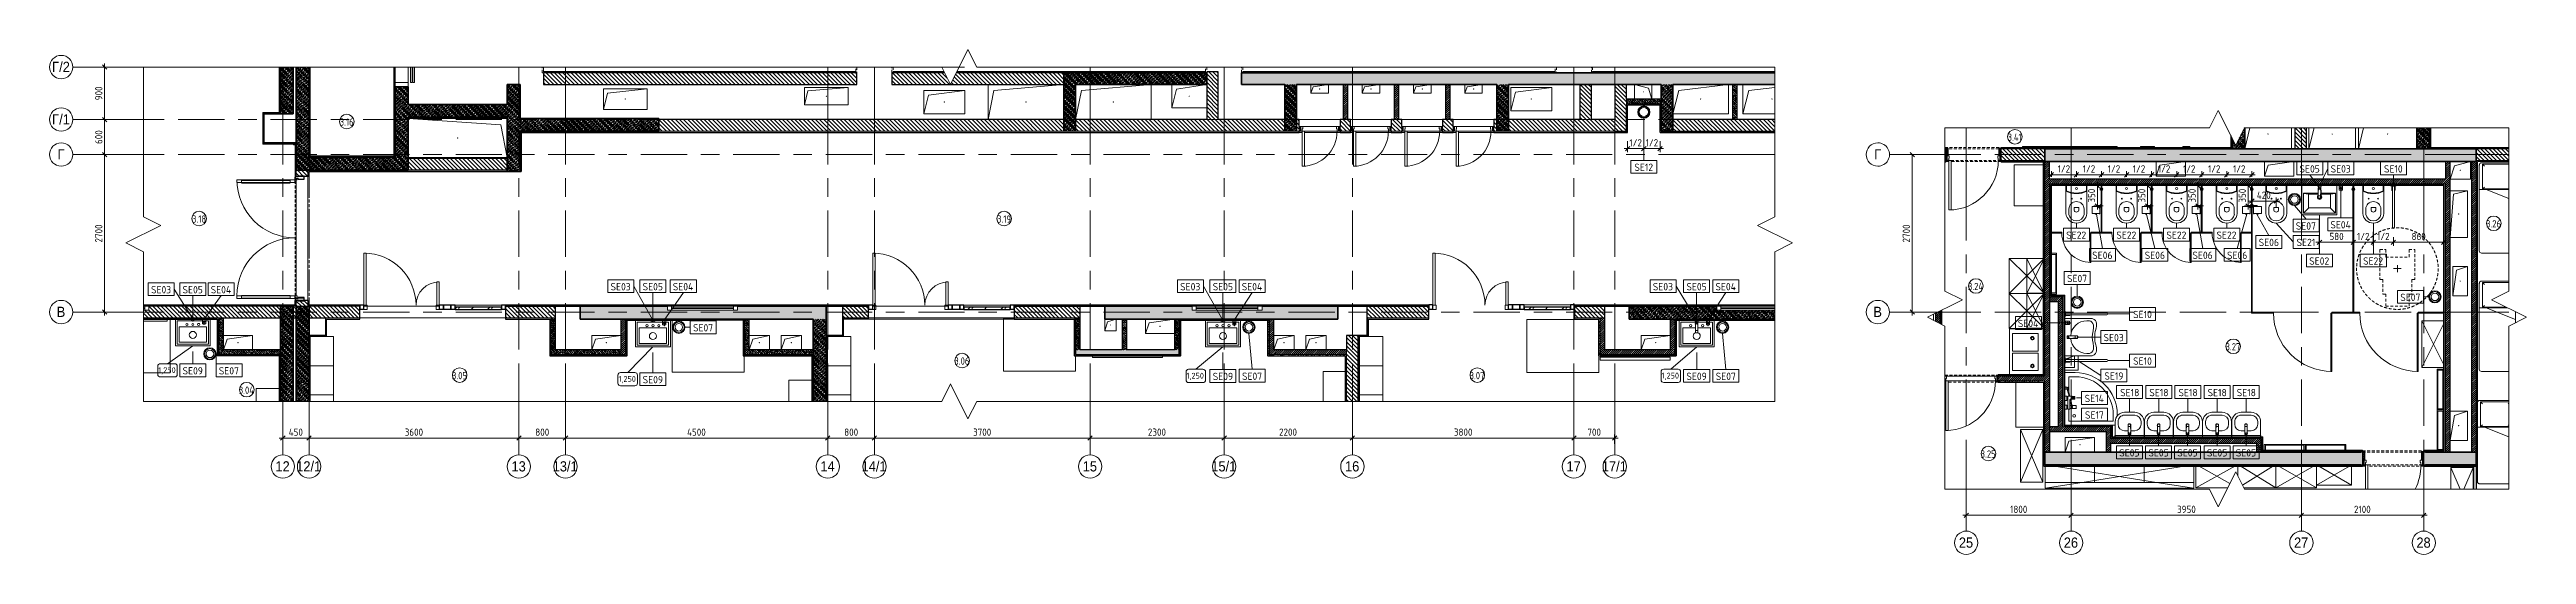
# Model space of a CAD drawing. Header units: millimetres. Extents: x 63482 to 319368, y -8553 to 29000.
# Drawn here: x 264801 to 307296, y 3644 to 12300 of the extents above; entities that cross this region are included whole.
import ezdxf

# ---------------------------------------------------------------- set-up
doc = ezdxf.new("R2010")
doc.units = ezdxf.units.MM
doc.linetypes.add('200_ШТРИХ__ш1_п0_6_', pattern=[80, 50, -30])
doc.linetypes.add('Осевая', pattern=[1587.5, 317.5, -238.125, 793.75, -238.125])
for name, color, linetype, lineweight, true_color in [('0-1', 7, 'Continuous', 9, 0x4994b4), ('A-DETL-GENF-1', 7, 'Continuous', 9, 0x4994b4), ('A-GENM-1', 7, 'Continuous', 9, 0x4994b4), ('A-WALL-1', 7, 'Continuous', 25, 0x3c3c3c), ('A-WALL-3', 7, 'Continuous', 35, 0x3c3c3c), ('A-WALL-FNSH-1', 7, 'Continuous', 15, 0x3c3c3c), ('P-SANR-FIXT-1', 7, 'Continuous', 15, 0x4994b4), ('P-SANR-FIXT-2', 7, 'Continuous', 9, 0x4994b4)]:
    doc.layers.add(name, color=color, linetype=linetype, lineweight=lineweight, true_color=true_color)
for name, color, linetype, lineweight in [('A-ANNO-DIMS', 7, 'Continuous', 9), ('A-ANNO-DIMS-50', 7, 'Continuous', 9), ('A-AREA-IDEN', 7, 'Continuous', 9), ('A-DETL-GENF', 7, 'Continuous', 9), ('A-DETL-MBND', 7, '200_ШТРИХ__ш1_п0_6_', 9), ('A-DOOR', 7, 'Continuous', 9), ('A-DOOR-1', 7, 'Continuous', 15), ('A-DOOR-FRAM', 7, 'Continuous', 15), ('A-DOOR-FRAM-1', 7, 'Continuous', 9), ('A-GENM', 7, 'Continuous', 9), ('A-GLAZ', 7, 'Continuous', 9), ('A-GLAZ-1', 7, 'Continuous', 15), ('A-GLAZ-CURT-2', 7, 'Continuous', 9), ('A-GLAZ-CURT-3', 7, 'Continuous', 25), ('A-GLAZ-CWMG', 7, 'Continuous', 9), ('A-GLAZ-CWMG-1', 7, 'Continuous', 25), ('A-WALL', 7, 'Continuous', 9), ('I-FURN', 7, 'Continuous', 9), ('I-FURN-2', 7, '200_ШТРИХ__ш1_п0_6_', 15), ('I-FURN-3', 7, '200_ШТРИХ__ш1_п0_6_', 9), ('I-FURN-IDEN', 7, 'Continuous', 9), ('I-WALL', 7, 'Continuous', 9), ('P-SANR-FIXT-IDEN', 7, 'Continuous', 9), ('Оси', 7, 'Continuous', 9), ('Оси-1', 7, 'Continuous', 20), ('Оси-2', 7, 'Осевая', 9)]:
    doc.layers.add(name, color=color, linetype=linetype, lineweight=lineweight)
doc.styles.add('Arial', font='arial.ttf', dxfattribs={"width": 0.9, "height": 175})
doc.styles.add('GOST Common', font='GOST_Common.ttf', dxfattribs={"height": 125})
doc.styles.add('GOST Common_1', font='GOST_Common.ttf', dxfattribs={"height": 100})
doc.styles.add('GOST Common_2', font='GOST_Common.ttf', dxfattribs={"width": 0.9, "height": 125})
doc.styles.add('ISOCPEUR', font='isocpeur.ttf', dxfattribs={"width": 0.9, "height": 125})
doc.dimstyles.new('ISO-2_5_0_9К_БОЛЬШОЙ', dxfattribs={"dimscale": 304.8, "dimtxt": 124.497647, "dimasz": 0.246063, "dimexe": 0.19685, "dimexo": 0.492126, "dimgap": 0, "dimtad": 1, "dimdec": 0, "dimrnd": 10, "dimzin": 0, "dimdsep": 46, "dimtxsty": 'ISOCPEUR', "dimblk1": 'OBLIQUE', "dimblk2": 'OBLIQUE', "dimsah": 1, "dimcen": 0.09, "dimdle": 0.19685, "dimazin": 0, "dimtfac": 1, "dimtdec": 4, "dimtix": 1, "dimtmove": 0, "dimatfit": 3, "dimfxl": 1, "dimtvp": 1, "dimtolj": 1, "dimtzin": 0, "dimarcsym": 2})
pattern_1 = [(135, (230493.37, 0), (-35.35534, -35.35534), [])]
pattern_2 = [(45, (230493.37, 0), (-28.512667, 28.512667), []), (45, (230521.88, 0), (-28.512667, 28.512667), [50.403, -10.081, 1.676, -8.404])]
pattern_3 = [(135, (230493.37, 0), (-37.717076, -37.717076), [53.34, -8.89, 1.778, -8.89]), (135, (230493.37, 37.694), (-37.717076, -37.717076), []), (50, (230493.37, 0), (63.763904, -5.57885), [6.668, -73.343]), (355, (230493.37, 0), (-12.334876, 66.869514), [5.334, -58.674]), (100.451, (230498.68, -0.465), (51.43036, 61.29098), [5.667, -62.332]), (46.184, (230493.37, 17.78), (94.87722, -14.71484), [10.001, -110.014]), (96.636, (230501.27, 16.55), (83.09115, 86.5993), [8.5, -93.497]), (351.184, (230493.37, 17.78), (83.09204, 86.59928), [8.001, -88.011]), (21, (230502.26, 13.335), (53.064487, -35.792726), [6.667, -73.342]), (326, (230502.26, 13.335), (21.63066, 64.46546), [5.334, -58.674]), (71.451, (230506.68, 10.35), (74.69646, 28.67237), [5.667, -62.332]), (37.5, (230493.368, 0), (1.080413, 29.594271), [1.676, -56.286, 1.676, -57.887, -58.896]), (37.5, (230493.368, 0), (1.080413, 29.594271), [-117.526, 1.676, -57.22]), (7.5, (230493.368, 0), (23.386368, 35.063507), [1.676, -32.283, 1.676, -54.953, -22.447]), (7.5, (230493.368, 0), (23.386368, 35.063507), [-90.589, 1.676, -20.771]), (327.5, (230473.543, 0), (47.456567, -2.005468), [1.676, -20.549, 1.676, -67.666, -92.012]), (327.5, (230473.543, 0), (47.456567, -2.005468), [-91.567, 1.676, -90.335]), (317.5, (230464.653, 0), (51.844948, 8.89904), [1.676, -27.216, 1.676, -44.374, -65.342]), (317.5, (230464.653, 0), (51.844948, 8.89904), [-74.943, 1.676, -63.665])]
pattern_4 = [(45, (230493.368, 0), (-17.67767, 17.67767), [])]
pattern_5 = [(0, (230493.368, 0), (60.96, 15.24), [5.029, -40.691, 5.029, -40.691, -243.84]), (0, (230493.368, 0), (60.96, 15.24), [-91.44, 5.029, -86.411, 5.029, -40.691, -106.68]), (0, (230493.368, 0), (60.96, 15.24), [-228.6, 5.029, -25.451, 5.029, -71.171]), (120, (230516.228, 7.62), (-43.678227, 45.1729086), [5.029, -40.691, 5.029, -40.691, -243.84]), (120, (230516.228, 7.62), (-43.678227, 45.1729086), [-91.44, 5.029, -86.411, 5.029, -40.691, -106.68]), (120, (230516.228, 7.62), (-43.678227, 45.1729086), [-228.6, 5.029, -25.451, 5.029, -71.171]), (240, (230523.848, 38.1), (-17.281773, -60.4129086), [5.029, -40.691, 5.029, -40.691, -243.84]), (240, (230523.848, 38.1), (-17.281773, -60.4129086), [-91.44, 5.029, -86.411, 5.029, -40.691, -106.68]), (240, (230523.848, 38.1), (-17.281773, -60.4129086), [-228.6, 5.029, -25.451, 5.029, -71.171])]
pattern_6 = [(45, (204824.617, 0), (-17.6776695, 17.6776695), [])]
pattern_7 = [(45, (204824.617, 0), (-28.512667, 28.512667), []), (45, (204853.13, 0), (-28.512667, 28.512667), [50.403, -10.081, 1.676, -8.404])]
pattern_8 = [(135, (204824.617, 0), (-35.35534, -35.35534), [])]
pattern_9 = [(0, (204824.617, 0), (60.96, 15.24), [5.029, -40.691, 5.029, -40.691, -243.84]), (0, (204824.617, 0), (60.96, 15.24), [-91.44, 5.029, -86.411, 5.029, -40.691, -106.68]), (0, (204824.617, 0), (60.96, 15.24), [-228.6, 5.029, -25.451, 5.029, -71.171]), (120, (204847.477, 7.62), (-43.6782272, 45.1729086), [5.029, -40.691, 5.029, -40.691, -243.84]), (120, (204847.477, 7.62), (-43.6782272, 45.1729086), [-91.44, 5.029, -86.411, 5.029, -40.691, -106.68]), (120, (204847.477, 7.62), (-43.6782272, 45.1729086), [-228.6, 5.029, -25.451, 5.029, -71.171]), (240, (204855.097, 38.1), (-17.2817728, -60.4129086), [5.029, -40.691, 5.029, -40.691, -243.84]), (240, (204855.097, 38.1), (-17.2817728, -60.4129086), [-91.44, 5.029, -86.411, 5.029, -40.691, -106.68]), (240, (204855.097, 38.1), (-17.2817728, -60.4129086), [-228.6, 5.029, -25.451, 5.029, -71.171])]
pattern_10 = [(288.435, (99087.355, 7791), (208.250902, -416.49961), [79.025, -579.519]), (319.399, (99112.345, 7716.03), (1249.5049425, -1041.2430683), [38.399, -1881.571]), (316.848, (98933.25, 7691.04), (3123.769422, -2915.4788923), [91.346, -4475.934]), (289.983, (98999.89, 7628.565), (624.746965, -1666.001328), [48.75, -2388.754]), (270, (99016.55, 7791), (208.25, -208.25), [41.65, -166.6]), (298.443, (99016.55, 7749.35), (-1457.75313005, 2707.24838793), [113.682, -5570.435]), (264.289, (99070.695, 7649.39), (208.2636477, 1874.2483835), [41.858, -2051.029]), (309.806, (99066.53, 7607.74), (-833.007541, 1041.2439595), [32.53, -1593.955])]
pattern_11 = [(288.435, (95195.355, 9160), (208.250902, -416.49961), [79.025, -579.519]), (319.399, (95220.345, 9085.03), (1249.5049425, -1041.2430683), [38.399, -1881.571]), (316.848, (95041.25, 9060.04), (3123.769422, -2915.4788923), [91.346, -4475.934]), (289.983, (95107.89, 8997.565), (624.746965, -1666.001328), [48.75, -2388.754]), (270, (95124.55, 9160), (208.25, -208.25), [41.65, -166.6]), (298.443, (95124.55, 9118.35), (-1457.75313005, 2707.24838793), [113.682, -5570.435]), (264.289, (95178.695, 9018.39), (208.2636477, 1874.2483835), [41.858, -2051.029]), (309.806, (95174.53, 8976.74), (-833.007541, 1041.2439595), [32.53, -1593.955])]
pattern_12 = [(288.435, (96055.355, 9160), (208.250902, -416.49961), [79.025, -579.519]), (319.399, (96080.345, 9085.03), (1249.5049425, -1041.2430683), [38.399, -1881.571]), (316.848, (95901.25, 9060.04), (3123.769422, -2915.4788923), [91.346, -4475.934]), (289.983, (95967.89, 8997.565), (624.746965, -1666.001328), [48.75, -2388.754]), (270, (95984.55, 9160), (208.25, -208.25), [41.65, -166.6]), (298.443, (95984.55, 9118.35), (-1457.75313005, 2707.24838793), [113.682, -5570.435]), (264.289, (96038.695, 9018.39), (208.2636477, 1874.2483835), [41.858, -2051.029]), (309.806, (96034.53, 8976.74), (-833.007541, 1041.2439595), [32.53, -1593.955])]
pattern_13 = [(288.435, (96915.355, 9160), (208.250902, -416.49961), [79.025, -579.519]), (319.399, (96940.345, 9085.03), (1249.5049425, -1041.2430683), [38.399, -1881.571]), (316.848, (96761.25, 9060.04), (3123.769422, -2915.4788923), [91.346, -4475.934]), (289.983, (96827.89, 8997.565), (624.746965, -1666.001328), [48.75, -2388.754]), (270, (96844.55, 9160), (208.25, -208.25), [41.65, -166.6]), (298.443, (96844.55, 9118.35), (-1457.75313005, 2707.24838793), [113.682, -5570.435]), (264.289, (96898.695, 9018.39), (208.2636477, 1874.2483835), [41.858, -2051.029]), (309.806, (96894.53, 8976.74), (-833.007541, 1041.2439595), [32.53, -1593.955])]
pattern_14 = [(288.435, (97775.355, 9160), (208.250902, -416.49961), [79.025, -579.519]), (319.399, (97800.345, 9085.03), (1249.5049425, -1041.2430683), [38.399, -1881.571]), (316.848, (97621.25, 9060.04), (3123.769422, -2915.4788923), [91.346, -4475.934]), (289.983, (97687.89, 8997.565), (624.746965, -1666.001328), [48.75, -2388.754]), (270, (97704.55, 9160), (208.25, -208.25), [41.65, -166.6]), (298.443, (97704.55, 9118.35), (-1457.75313005, 2707.24838793), [113.682, -5570.435]), (264.289, (97758.695, 9018.39), (208.2636477, 1874.2483835), [41.858, -2051.029]), (309.806, (97754.53, 8976.74), (-833.007541, 1041.2439595), [32.53, -1593.955])]
pattern_15 = [(288.435, (100567.355, 7791), (208.250902, -416.49961), [79.025, -579.519]), (319.399, (100592.345, 7716.03), (1249.5049425, -1041.2430683), [38.399, -1881.571]), (316.848, (100413.25, 7691.04), (3123.769422, -2915.4788923), [91.346, -4475.934]), (289.983, (100479.89, 7628.565), (624.746965, -1666.001328), [48.75, -2388.754]), (270, (100496.55, 7791), (208.25, -208.25), [41.65, -166.6]), (298.443, (100496.55, 7749.35), (-1457.75313005, 2707.24838793), [113.682, -5570.435]), (264.289, (100550.695, 7649.39), (208.2636477, 1874.2483835), [41.858, -2051.029]), (309.806, (100546.53, 7607.74), (-833.007541, 1041.2439595), [32.53, -1593.955])]

msp = doc.modelspace()

# ---------------------------------------------------------------- texts
at = {"layer": 'A-AREA-IDEN', "char_height": 125, "attachment_point": 1, "style": 'GOST Common_2'}
for s, insert, width in [('3.16', (269779.2, 11120), 303.038), ('3.41', (298394.8, 10859.5), 313.861), ('3.18', (267246.4, 9456), 303.038), ('3.19', (281057.8, 9456), 303.038), ('3.26', (306602.6, 9375), 331.899), ('3.24', (297713.3, 8300.6), 342.721), ('3.27', (302132.3, 7266.4), 331.899), ('3.06', (280324.5, 7022.5), 331.899), ('3.04', (268047.3, 6522.5), 342.721), ('3.05', (271704.5, 6772.5), 331.899), ('3.07', (289163.3, 6772.5), 331.899), ('3.25', (297931.9, 5427.7), 331.899)]:
    msp.add_mtext(s, dxfattribs=dict(at, insert=insert, width=width))
at = {"layer": 'I-FURN-IDEN', "char_height": 100, "width": 368.776, "attachment_point": 1, "style": 'GOST Common_1'}
for insert in [(266666.3, 6854.1), (274561.7, 6702.5), (284307.1, 6758.1), (292457.7, 6759.6)]:
    msp.add_mtext('1,250', dxfattribs=dict(at, insert=insert))
at = {"layer": 'P-SANR-FIXT-IDEN', "char_height": 125, "attachment_point": 1, "style": 'GOST Common'}
for s, insert, width in [('SE12', (291991, 10344.2), 412.869), ('SE05', (303403.1, 10316.2), 444.937), ('SE03', (303936.5, 10316.2), 444.937), ('SE10', (304851.2, 10316.2), 412.869), ('SE04', (303931.5, 9358.7), 456.962), ('SE22', (299399.8, 9180.2), 444.937), ('SE22', (300259.4, 9180.2), 444.937), ('SE22', (301119, 9180.2), 444.937), ('SE22', (301978.7, 9180.2), 444.937), ('SE06', (302702.2, 9056.1), 444.937), ('SE07', (303338.8, 9337.7), 444.937), ('SE21', (303352, 9056.1), 412.869), ('SE06', (299846.6, 8835.3), 444.937), ('SE06', (300746.9, 8835.3), 444.937), ('SE06', (301565.9, 8835.3), 444.937), ('SE06', (302158.5, 8835.3), 444.937), ('SE02', (303569.1, 8736.7), 444.937), ('SE22', (304493.5, 8736.6), 444.937), ('SE03', (266542, 8245.3), 444.937), ('SE05', (267083.3, 8245.3), 444.937), ('SE04', (267566, 8245.3), 456.962), ('SE03', (274426.5, 8296.9), 444.937), ('SE05', (274976.5, 8296.9), 444.937), ('SE04', (275494.2, 8296.9), 456.962), ('SE03', (284198.7, 8296.9), 444.937), ('SE05', (284757.2, 8296.9), 444.937), ('SE04', (285254.7, 8296.9), 456.962), ('SE03', (292307.9, 8296.9), 444.937), ('SE05', (292884, 8296.9), 444.937), ('SE04', (293382, 8296.9), 456.962), ('SE07', (299413.6, 8437.8), 444.937), ('SE07', (305131.1, 8113.9), 444.937), ('SE04', (298570.3, 7666.4), 456.962), ('SE10', (300548.6, 7820.6), 412.869), ('SE07', (275840.5, 7593.3), 444.937), ('SE03', (300040.7, 7424.4), 444.937), ('SE09', (267083.6, 6854.5), 444.937), ('SE07', (267705.5, 6854.5), 444.937), ('SE10', (300548.6, 7021.6), 412.869), ('SE09', (274976.7, 6702.9), 444.937), ('SE09', (284757.5, 6758.5), 444.937), ('SE07', (285259.7, 6761.9), 444.937), ('SE09', (292884.2, 6759.9), 444.937), ('SE07', (293387, 6759.9), 444.937), ('SE14', (299716.9, 6381.2), 424.894), ('SE19', (300054, 6765.5), 412.869), ('SE18', (300325.5, 6481), 412.869), ('SE18', (300825.5, 6481), 412.869), ('SE18', (301325.5, 6481), 412.869), ('SE18', (301825.5, 6481), 412.869), ('SE18', (302325.4, 6481), 412.869), ('SE17', (299721.9, 6097.2), 412.869), ('SE05', (300309.3, 5447.9), 444.937), ('SE05', (300809.3, 5447.9), 444.937), ('SE05', (301305.3, 5447.9), 444.937), ('SE05', (301814.4, 5447.9), 444.937), ('SE05', (302309.3, 5447.9), 444.937)]:
    msp.add_mtext(s, dxfattribs=dict(at, insert=insert, width=width))
at = {"layer": 'Оси', "char_height": 175, "attachment_point": 1, "style": 'Arial'}
for s, insert, width in [('\\fArial|b0|i0|c204|p34|;\\W.9;Г', (264844.4, 12090.5), 147.911), ('/2', (264966.5, 12090.5), 227.278), ('\\fArial|b0|i0|c204|p34|;\\W.9;Г', (264844.4, 11190.5), 147.911), ('/1', (264966.5, 11190.5), 227.278), ('\\fArial|b0|i0|c204|p34|;\\W.9;Г', (264938.3, 10590.5), 147.911), ('\\fArial|b0|i0|c204|p34|;\\W.9;Г', (296105.5, 10590.5), 147.911), ('\\fArial|b0|i0|c204|p34|;\\W.9;В', (264924.8, 7890.5), 180.38), ('\\fArial|b0|i0|c204|p34|;\\W.9;В', (296092, 7890.5), 180.38), ('12', (268677.1, 5241.6), 303.038), ('12/1', (269033.2, 5241.6), 530.316), ('13', (272727.1, 5241.6), 303.038), ('13/1', (273433.2, 5241.6), 530.316), ('14', (278027.1, 5241.6), 303.038), ('14/1', (278733.2, 5241.6), 530.316), ('15', (282527.1, 5241.6), 303.038), ('15/1', (284733.2, 5241.6), 530.316), ('16', (287027.1, 5241.6), 303.038), ('17', (290827.1, 5241.6), 303.038), ('17/1', (291433.2, 5241.6), 530.316), ('25', (297558.3, 3934.4), 303.038), ('26', (299358.3, 3934.4), 303.038), ('27', (303308.3, 3934.4), 303.038), ('28', (305408.3, 3934.4), 303.038)]:
    msp.add_mtext(s, dxfattribs=dict(at, insert=insert, width=width))

# ---------------------------------------------------------------- blocks, each defined once
blk = doc.blocks.new('GM_Отверстие прямоугольное _в плите_ - Отверстие-21619835-Фрагмент 3_8')
at = {"layer": 'A-GENM'}
for p, q in [((-125, 150), (125, 150)), ((125, 150), (-125, 150)), ((-125, -150), (-62.5, 87.5)), ((-62.5, 87.5), (125, 150)), ((125, -150), (-125, -150)), ((-125, -150), (125, -150))]:
    blk.add_line(p, q, dxfattribs=at)
for start, end in [(360, 180), (180, 360)]:
    blk.add_arc((0, 0), 2.5, start, end, dxfattribs=at)
blk = doc.blocks.new('110_Дверь_СКБ_1Ст - д-18 700x2100h_Технический шкаф ЭОМ и СС-23257539-Фрагмент 3_8')
at = {"layer": 'A-DOOR'}
h = blk.add_hatch(dxfattribs=at)
h.set_pattern_fill('FP_88', color=256, style=0, pattern_type=2)
h.set_pattern_definition([(135, (1951.41, 164.685), (-14.14214, -14.14214), []), (225, (1951.41, 164.685), (14.14214, -14.14214), [])])
h.paths.add_polyline_path([(362.5, 100), (337.5, 100), (337.5, 20), (362.5, 20)])
at = {"layer": 'A-DOOR-FRAM-1'}
h = blk.add_hatch(dxfattribs=at)
h.set_pattern_fill('FP_89', color=256, style=0, pattern_type=2)
h.set_pattern_definition([(45, (-171.384, 164.685), (-14.1421, 14.1421), []), (135, (-171.384, 164.685), (-14.1421, -14.1421), [])])
h.paths.add_polyline_path([(-312.5, 100), (-337.5, 100), (-337.5, 20), (-312.5, 20)])
at = {"layer": 'A-DOOR'}
blk.add_arc((312.5, 100), 600, 90, 180, dxfattribs=at)
at = {"layer": 'A-DOOR-1'}
for p, q in [((312.5, 700), (272.5, 700)), ((272.5, 700), (272.5, 100)), ((312.5, 100), (312.5, 700)), ((272.5, 100), (312.5, 100))]:
    blk.add_line(p, q, dxfattribs=at)
at = {"layer": 'A-DOOR-FRAM'}
for p, q in [((-312.5, 100), (-337.5, 100)), ((-337.5, 100), (-337.5, 20)), ((-337.5, 20), (-312.5, 20)), ((-287.5, 100), (-312.5, 100)), ((-312.5, 100), (-312.5, 20)), ((-312.5, 20), (-312.5, 100)), ((-312.5, 20), (-277.5, 20)), ((-287.5, 60), (-287.5, 100)), ((-277.5, 60), (-287.5, 60)), ((-277.5, 20), (-277.5, 60)), ((312.5, 60), (302.5, 60)), ((302.5, 60), (302.5, 20)), ((302.5, 20), (337.5, 20)), ((312.5, 100), (312.5, 60)), ((337.5, 100), (312.5, 100)), ((337.5, 20), (337.5, 100)), ((362.5, 100), (337.5, 100)), ((337.5, 100), (337.5, 20)), ((337.5, 20), (362.5, 20)), ((362.5, 20), (362.5, 100))]:
    blk.add_line(p, q, dxfattribs=at)
at = {"layer": 'A-DOOR-FRAM-1'}
for p, q in [((-287.5, 100), (272.5, 100)), ((302.5, 20), (-277.5, 20))]:
    blk.add_line(p, q, dxfattribs=at)
blk = doc.blocks.new('GM_Отверстие прямоугольное _в плите_ - Отверстие-21620300-Фрагмент 3_8')
at = {"layer": 'A-GENM'}
for p, q in [((-150, -75), (-150, 75)), ((-150, 75), (-150, -75)), ((-150, -75), (-112.5, 37.5)), ((-112.5, 37.5), (150, 75)), ((150, 75), (150, -75)), ((150, -75), (150, 75)), ((150, -75), (-150, -75)), ((-150, -75), (150, -75))]:
    blk.add_line(p, q, dxfattribs=at)
for start, end in [(360, 180), (180, 360)]:
    blk.add_arc((0, 0), 2.5, start, end, dxfattribs=at)
blk = doc.blocks.new('GM_Отверстие прямоугольное _в плите_ - Отверстие-21989121-Фрагмент 3_8')
at = {"layer": 'A-GENM'}
for p, q in [((-375, -175), (-375, 175)), ((-375, 175), (375, 175)), ((375, 175), (-375, 175)), ((-375, 175), (-375, -175)), ((-375, -175), (-305, 105)), ((-305, 105), (375, 175)), ((375, 175), (375, -175)), ((375, -175), (375, 175)), ((375, -175), (-375, -175)), ((-375, -175), (375, -175))]:
    blk.add_line(p, q, dxfattribs=at)
for start, end in [(360, 180), (180, 360)]:
    blk.add_arc((0, 0), 2.5, start, end, dxfattribs=at)
blk = doc.blocks.new('GM_Отверстие прямоугольное _в плите_ - Отверстие-21606279-Фрагмент 3_8')
at = {"layer": 'A-GENM'}
for p, q in [((-375, -150), (-375, 150)), ((-375, 150), (375, 150)), ((375, 150), (-375, 150)), ((-375, 150), (-375, -150)), ((-375, -150), (-315, 90)), ((-315, 90), (375, 150)), ((375, 150), (375, -150)), ((375, -150), (375, 150)), ((375, -150), (-375, -150)), ((-375, -150), (375, -150))]:
    blk.add_line(p, q, dxfattribs=at)
for start, end in [(360, 180), (180, 360)]:
    blk.add_arc((0, 0), 2.5, start, end, dxfattribs=at)
blk = doc.blocks.new('GM_Отверстие прямоугольное _в плите_ - Отверстие-21955552-Фрагмент 3_8')
at = {"layer": 'A-GENM'}
for p, q in [((-350, -200), (-350, 200)), ((-350, 200), (350, 200)), ((350, 200), (-350, 200)), ((-350, 200), (-350, -200)), ((-350, -200), (-270, 120)), ((-270, 120), (350, 200)), ((350, 200), (350, -200)), ((350, -200), (350, 200)), ((350, -200), (-350, -200)), ((-350, -200), (350, -200))]:
    blk.add_line(p, q, dxfattribs=at)
for start, end in [(360, 180), (180, 360)]:
    blk.add_arc((0, 0), 2.5, start, end, dxfattribs=at)
blk = doc.blocks.new('GM_Отверстие прямоугольное _в плите_ - Отверстие-21989797-Фрагмент 3_8')
at = {"layer": 'A-GENM'}
for p, q in [((-650, -300), (-650, 300)), ((-650, 300), (-650, -300)), ((-650, -300), (-550, 200)), ((-550, 200), (650, 300))]:
    blk.add_line(p, q, dxfattribs=at)
for start, end in [(360, 180), (180, 360)]:
    blk.add_arc((0, 0), 2.5, start, end, dxfattribs=at)
blk = doc.blocks.new('GM_Отверстие прямоугольное _в плите_ - Отверстие-21989889-Фрагмент 3_8')
at = {"layer": 'A-GENM'}
for p, q in [((-650, -300), (-550, 200)), ((-550, 200), (650, 300)), ((650, 300), (650, -300)), ((650, -300), (650, 300))]:
    blk.add_line(p, q, dxfattribs=at)
for start, end in [(360, 180), (180, 360)]:
    blk.add_arc((0, 0), 2.5, start, end, dxfattribs=at)
blk = doc.blocks.new('GM_Отверстие прямоугольное _в плите_ - Отверстие-21955464-Фрагмент 3_8')
at = {"layer": 'A-GENM'}
for p, q in [((-300, -200), (-300, 200)), ((-300, 200), (-300, -200)), ((-300, -200), (-220, 120)), ((-220, 120), (300, 200)), ((300, -200), (-300, -200)), ((-300, -200), (300, -200))]:
    blk.add_line(p, q, dxfattribs=at)
for start, end in [(360, 180), (180, 360)]:
    blk.add_arc((0, 0), 2.5, start, end, dxfattribs=at)
blk = doc.blocks.new('GM_Отверстие прямоугольное _в плите_ - Отверстие-21990363-Фрагмент 3_8')
at = {"layer": 'A-GENM'}
for p, q in [((-475, -250), (-375, 150)), ((-375, 150), (475, 250)), ((475, 250), (475, -250)), ((475, -250), (475, 250)), ((475, -250), (-475, -250)), ((-475, -250), (475, -250))]:
    blk.add_line(p, q, dxfattribs=at)
for start, end in [(360, 180), (180, 360)]:
    blk.add_arc((0, 0), 2.5, start, end, dxfattribs=at)
blk = doc.blocks.new('GM_Отверстие прямоугольное _в плите_ - Отверстие-21955708-Фрагмент 3_8')
at = {"layer": 'A-GENM'}
for p, q in [((-500, -250), (-500, 250)), ((-500, 250), (-500, -250)), ((-500, -250), (-400, 150)), ((-400, 150), (48, 200)), ((48, -250), (-500, -250)), ((-500, -250), (48, -250))]:
    blk.add_line(p, q, dxfattribs=at)
for start, end in [(360, 180), (180, 360)]:
    blk.add_arc((0, 0), 2.5, start, end, dxfattribs=at)
blk = doc.blocks.new('GM_Отверстие прямоугольное _в плите_ - Отверстие-21986452-Фрагмент 3_8')
at = {"layer": 'A-GENM'}
for p, q in [((-175, 125), (175, 125)), ((175, 125), (-175, 125)), ((-175, -125), (-112.5, 62.5)), ((-112.5, 62.5), (175, 125)), ((175, 125), (175, -125)), ((175, -125), (175, 125))]:
    blk.add_line(p, q, dxfattribs=at)
for start, end in [(360, 180), (180, 360)]:
    blk.add_arc((0, 0), 2.5, start, end, dxfattribs=at)
blk = doc.blocks.new('GM_Отверстие прямоугольное _в плите_ - Отверстие-V317-Фрагмент 3_8')
at = {"layer": 'A-GENM'}
for p, q in [((-175, -125), (-175, 125)), ((-175, 125), (175, 125)), ((175, 125), (-175, 125)), ((-175, 125), (-175, -125)), ((-175, -125), (-112.5, 62.5)), ((-112.5, 62.5), (175, 125)), ((175, 125), (175, -125)), ((175, -125), (175, 125))]:
    blk.add_line(p, q, dxfattribs=at)
for start, end in [(360, 180), (180, 360)]:
    blk.add_arc((0, 0), 2.5, start, end, dxfattribs=at)
blk = doc.blocks.new('GM_Отверстие прямоугольное _в плите_ - Отверстие-21608348-Фрагмент 3_8')
at = {"layer": 'A-GENM'}
for p, q in [((-250, 125), (250, 125)), ((250, 125), (-250, 125)), ((-250, -125), (-187, 62)), ((-187, 62), (250, 125)), ((250, 125), (250, -125)), ((250, -125), (250, 125))]:
    blk.add_line(p, q, dxfattribs=at)
for start, end in [(360, 180), (180, 360)]:
    blk.add_arc((0, 0), 2.5, start, end, dxfattribs=at)
blk = doc.blocks.new('GM_Отверстие прямоугольное _в плите_ - Отверстие-V318-Фрагмент 3_8')
at = {"layer": 'A-GENM'}
for p, q in [((-250, -125), (-250, 125)), ((-250, 125), (250, 125)), ((250, 125), (-250, 125)), ((-250, 125), (-250, -125)), ((-250, -125), (-187, 62)), ((-187, 62), (250, 125))]:
    blk.add_line(p, q, dxfattribs=at)
for start, end in [(360, 180), (180, 360)]:
    blk.add_arc((0, 0), 2.5, start, end, dxfattribs=at)
blk = doc.blocks.new('GM_Отверстие прямоугольное _в плите_ - Отверстие-V319-Фрагмент 3_8')
at = {"layer": 'A-GENM'}
for p, q in [((-250, -125), (-250, 125)), ((-250, 125), (-250, -125)), ((-250, -125), (-187, 62)), ((-187, 62), (250, 125)), ((250, -125), (-250, -125)), ((-250, -125), (250, -125))]:
    blk.add_line(p, q, dxfattribs=at)
for start, end in [(360, 180), (180, 360)]:
    blk.add_arc((0, 0), 2.5, start, end, dxfattribs=at)
blk = doc.blocks.new('GM_Отверстие прямоугольное _в плите_ - Отверстие-V320-Фрагмент 3_8')
at = {"layer": 'A-GENM'}
for p, q in [((-250, -125), (-250, 125)), ((-250, 125), (245, 125)), ((245, 125), (-250, 125)), ((-250, 125), (-250, -125)), ((-250, -125), (-187, 62)), ((-187, 62), (245, 124))]:
    blk.add_line(p, q, dxfattribs=at)
for start, end in [(360, 180), (180, 360)]:
    blk.add_arc((0, 0), 2.5, start, end, dxfattribs=at)
blk = doc.blocks.new('GM_Отверстие прямоугольное _в плите_ - Отверстие-21604341-Фрагмент 3_8')
at = {"layer": 'A-GENM'}
for p, q in [((-100, -100), (-100, 100)), ((-100, 100), (-100, -100)), ((-100, -100), (-50, 50)), ((-50, 50), (100, 100)), ((100, 100), (100, -100)), ((100, -100), (100, 100)), ((100, -100), (-100, -100)), ((-100, -100), (100, -100))]:
    blk.add_line(p, q, dxfattribs=at)
for start, end in [(360, 180), (180, 360)]:
    blk.add_arc((0, 0), 2.5, start, end, dxfattribs=at)
blk = doc.blocks.new('DOR_Дверь лифта - 1350х2050h-19118285-Фрагмент 3_8')
at = {"layer": 'A-DOOR'}
for p, q in [((-335, 110), (-600, 110)), ((-600, 110), (-600, -110)), ((-600, -110), (-335, -110)), ((-600, -150), (-600, -180)), ((-335, -150), (-600, -150)), ((-600, -180), (-335, -180)), ((-600, -190), (-600, -220)), ((-335, -190), (-600, -190)), ((-600, -220), (-335, -220))]:
    blk.add_line(p, q, dxfattribs=at)
at = {"layer": 'A-DOOR-1'}
blk.add_line((-675, -110), (-600, -110), dxfattribs=at)
blk = doc.blocks.new('GM_Отверстие прямоугольное _в плите_ - Отверстие-24275140-Фрагмент 3_8')
at = {"layer": 'A-GENM'}
for p, q in [((-335, -850), (-335, 850)), ((-335, 850), (-335, -850)), ((-223, 738), (335, 850)), ((335, 850), (335, -850)), ((335, -850), (335, 850)), ((-335, -850), (-223, 738))]:
    blk.add_line(p, q, dxfattribs=at)
for start, end in [(360, 180), (180, 360)]:
    blk.add_arc((0, 0), 2.5, start, end, dxfattribs=at)
blk = doc.blocks.new('120_Окно_СКБ_1Ст - 120_Окно_СКБ_1Ст 400х1200 EI30-24228909-Фрагмент 3_8')
at = {"layer": 'A-GLAZ'}
for p, q in [((600, 100), (509, 100)), ((530, 70), (509, 70)), ((530, 60), (509, 60)), ((509, 30), (600, 30))]:
    blk.add_line(p, q, dxfattribs=at)
at = {"layer": 'A-GLAZ-1'}
for p, q in [((530, 30), (530, 100)), ((530, 100), (600, 100)), ((600, 30), (530, 30)), ((600, 100), (600, 30))]:
    blk.add_line(p, q, dxfattribs=at)
blk = doc.blocks.new('Стол базовый прямоугольный - 1_290-25520344-Фрагмент 3_8')
at = {"layer": 'I-FURN'}
for p, q in [((617, 455), (162, 455)), ((617, -455), (617, 455)), ((162, -455), (617, -455))]:
    blk.add_line(p, q, dxfattribs=at)
blk = doc.blocks.new('Мебель_универсальная - 1_24б-26156272-Фрагмент 3_8')
at = {"layer": 'I-FURN'}
for p, q in [((-192, 25), (-600, 25)), ((-600, 25), (-600, -2)), ((-600, -2), (-600, 25)), ((-600, 25), (-192, 25)), ((-600, -2), (-600, -4)), ((-600, -4), (-600, -2))]:
    blk.add_line(p, q, dxfattribs=at)
blk = doc.blocks.new('Стол базовый прямоугольный - 1_290-V321-Фрагмент 3_8')
at = {"layer": 'I-FURN'}
for p, q in [((-617.5, 429), (-617.5, -455)), ((617.5, -455), (617.5, -173)), ((-617.5, -455), (617.5, -455))]:
    blk.add_line(p, q, dxfattribs=at)
blk = doc.blocks.new('Стол базовый прямоугольный - 1_290-V322-Фрагмент 3_8')
at = {"layer": 'I-FURN'}
for p, q in [((-430, 455), (-618, 455)), ((-618, 455), (-618, -455)), ((617, -455), (617, -190)), ((-618, -455), (617, -455))]:
    blk.add_line(p, q, dxfattribs=at)
blk = doc.blocks.new('Мебель_универсальная - 1_24б-V323-Фрагмент 3_8')
at = {"layer": 'I-FURN'}
for p, q in [((600, 25), (-600, 25)), ((-600, 25), (-600, -7)), ((-600, -7), (-600, 25)), ((-600, 25), (600, 25)), ((600, -7), (600, 25)), ((600, 25), (600, -7))]:
    blk.add_line(p, q, dxfattribs=at)
blk = doc.blocks.new('Стол базовый прямоугольный - 1_290-V324-Фрагмент 3_8')
at = {"layer": 'I-FURN'}
for p, q in [((617.5, 455), (-617.5, 455)), ((-617.5, 455), (-617.5, -455)), ((617.5, -455), (617.5, 455)), ((-617.5, -455), (617.5, -455))]:
    blk.add_line(p, q, dxfattribs=at)
blk = doc.blocks.new('Мебель_универсальная - 1_24б-V325-Фрагмент 3_8')
at = {"layer": 'I-FURN'}
for p, q in [((600, 25), (-600, 25)), ((-600, 25), (-600, -25)), ((-600, -25), (-600, 25)), ((-600, 25), (600, 25)), ((600, -25), (600, 25)), ((600, 25), (600, -25)), ((-600, -25), (600, -25)), ((600, -25), (-600, -25))]:
    blk.add_line(p, q, dxfattribs=at)
blk = doc.blocks.new('сифон - Для раковины-30615598-Фрагмент 3_8')
at = {"layer": 'P-SANR-FIXT-1'}
for p, q in [((191, 20), (168, 20)), ((191, -40), (191, 40)), ((168, -20), (191, -20))]:
    blk.add_line(p, q, dxfattribs=at)
blk = doc.blocks.new('смеситель для раковины - Default-30615600-Фрагмент 3_8')
at = {"layer": '0-1'}
for p, q in [((-23, 3), (-22, 16)), ((20, 152), (-20, 152)), ((20, 112), (-20, 112)), ((-20, 110), (-20, 97)), ((-19, 8), (-20, 10)), ((20, 97), (20, 110)), ((22, 16), (23, 3))]:
    blk.add_line(p, q, dxfattribs=at)
at = {"layer": '0-1', "flags": 128}
for points in [[(-22, 16), (-22, 25), (-21, 39), (-21, 64), (-21, 88)], [(-21, 151), (-21, 150), (-21, 149), (-21, 148), (-21, 147), (-21, 145), (-21, 135), (-21, 64), (-21, 93)], [(-21, 22), (-21, 24), (-21, 63), (-21, 93)], [(-20, 11), (-21, 13), (-21, 15)], [(12, 0), (16, 4), (19, 9), (21, 14), (21, 16)], [(20, 152), (20, 152), (20, 152), (20, 151), (21, 151), (21, 151), (21, 151), (21, 151)], [(21, 17), (21, 26), (21, 77), (21, 111)]]:
    blk.add_lwpolyline(points, dxfattribs=at)
at = {"layer": 'P-SANR-FIXT-1'}
for p, q in [((-23, 0), (-23, 1)), ((21, 152), (-21, 152)), ((-21, 152), (-21, -23)), ((-20, 144), (-20, 112)), ((20, 112), (20, 144)), ((20, 143), (20, 141)), ((20, 137), (20, 134)), ((20, 131), (20, 126)), ((20, 116), (20, 114)), ((20, 111), (20, 109)), ((21, -23), (21, 152)), ((23, 5), (23, 1)), ((23, 1), (23, 0)), ((-21, -23), (21, -23))]:
    blk.add_line(p, q, dxfattribs=at)
at = {"layer": 'P-SANR-FIXT-1', "flags": 128}
for points in [[(-21, 17), (-21, 42), (-21, 68), (-21, 118), (-21, 144), (-21, 149), (-21, 150), (-21, 145), (-21, 139), (-21, 88)], [(-20, 126), (-20, 134), (-20, 138)], [(-20, 109), (-20, 111), (-20, 120)], [(-16, 4), (-13, 2), (-12, 1)], [(12, 1), (13, 2), (16, 4)], [(20, 124), (20, 120), (20, 118)], [(21, 88), (21, 139), (21, 145), (21, 150), (21, 149), (21, 144), (21, 118), (21, 68), (21, 42), (21, 17)], [(23, 1), (23, 3), (22, 6), (22, 8), (22, 11), (22, 15)], [(-10, 0), (-6, -2), (-5, -2)], [(-3, -2), (-2, -2), (2, -2), (3, -2)], [(1, -4), (0, -4), (0, -4), (0, -4), (0, -4), (-1, -4)], [(5, -2), (6, -2), (10, 0)]]:
    blk.add_lwpolyline(points, dxfattribs=at)
at = {"layer": 'P-SANR-FIXT-1'}
for centre, major_axis, ratio, start_param, end_param in [((0, 17), (20.8, 0), 0.98634, 3.038054, 3.090126), ((0, 17), (20.8, 0), 0.98634, 3.29536, 3.441377), ((-20, 110), (-0.5, 0.002), 0.095846, 0.794229, 1.571164), ((20, 110), (0.5, 0.002), 0.095848, 4.711795, 5.488843), ((0, 17), (20.8, 0), 0.98634, 5.983401, 6.129418), ((0, 17), (20.8, 0), 0.98634, 0.051466, 0.103539), ((0, 17), (20.8, 0), 0.98634, 4.268583, 4.510817), ((0, 17), (18.5, 0), 0.986286, 4.671144, 4.753634), ((0, 17), (20.8, 0), 0.98634, 4.913948, 5.156189)]:
    blk.add_ellipse(centre, major_axis=major_axis, ratio=ratio, start_param=start_param, end_param=end_param, dxfattribs=at)
for points, knots in [([(-22, 15), (-22, 14), (-22, 12), (-22, 10), (-22, 9), (-22, 8), (-22, 7), (-22, 6), (-23, 5), (-23, 4), (-23, 2), (-23, 2), (-23, 1)], [0, 0, 0, 0, 0.166667, 0.25, 0.333333, 0.416667, 0.5, 0.583333, 0.666667, 0.75, 0.833333, 1, 1, 1, 1]), ([(23, 0), (23, -3), (22, -6), (20, -11), (18, -15), (15, -18), (12, -20), (8, -22), (5, -23), (2, -23), (-2, -23), (-6, -22), (-10, -21), (-13, -19), (-15, -18), (-17, -16), (-19, -13), (-22, -8), (-23, -3), (-23, 0)], [0, 0, 0, 0, 0.111111, 0.166667, 0.222222, 0.277778, 0.333333, 0.388889, 0.444444, 0.479167, 0.513889, 0.583333, 0.652778, 0.6875, 0.722222, 0.756944, 0.791667, 0.861111, 1, 1, 1, 1]), ([(-21, 88), (-21, 86), (-21, 82), (-21, 77), (-21, 74), (-21, 70), (-21, 67), (-21, 64), (-21, 62), (-21, 60), (-21, 58), (-21, 56), (-21, 53), (-21, 49), (-21, 46), (-21, 43), (-21, 39), (-21, 36), (-21, 32), (-22, 28), (-22, 24), (-22, 23)], [0, 0, 0, 0, 0.0833333, 0.125, 0.1666667, 0.2083333, 0.25, 0.2916667, 0.3125, 0.3333333, 0.3541667, 0.375, 0.4166667, 0.4583333, 0.5, 0.5416667, 0.5833333, 0.625, 0.6666667, 0.75, 0.8333333, 0.8333333, 0.8333333, 0.8333333]), ([(-20, 97), (-20, 91), (-20, 82), (-21, 70), (-21, 60), (-21, 53), (-21, 47), (-21, 45), (-21, 44), (-21, 42), (-21, 40), (-21, 38), (-21, 36), (-21, 35), (-21, 34), (-21, 33), (-21, 31), (-21, 30), (-21, 29), (-21, 28), (-21, 27), (-21, 26), (-21, 23), (-21, 20), (-21, 18)], [0, 0, 0, 0, 0.222222, 0.333333, 0.444444, 0.583333, 0.618056, 0.652778, 0.670139, 0.6875, 0.722222, 0.756944, 0.774306, 0.782986, 0.791667, 0.826389, 0.84375, 0.861111, 0.878472, 0.887153, 0.895833, 0.913194, 0.930556, 1, 1, 1, 1]), ([(-18, 10), (-19, 11), (-20, 14), (-21, 17), (-21, 20)], [-0.157337, -0.157337, -0.157337, -0.157337, -0.1111111, 0, 0, 0, 0]), ([(-16, 4), (-17, 4), (-18, 5), (-19, 7), (-20, 9), (-20, 11), (-21, 12), (-21, 14), (-21, 16), (-21, 17)], [0.5566569, 0.5566569, 0.5566569, 0.5566569, 0.6, 0.7, 0.75, 0.8, 0.85, 0.9, 1, 1, 1, 1]), ([(-21, 16), (-21, 14), (-20, 11), (-19, 8), (-18, 6), (-16, 4), (-15, 3), (-14, 2), (-12, 1), (-11, 0), (-9, -1), (-7, -2), (-4, -2), (0, -3), (4, -2), (7, -2), (9, -1), (10, 0), (11, 0), (12, 1), (13, 1), (14, 2), (15, 3), (16, 4), (16, 4), (17, 5), (18, 6), (19, 8), (19, 9), (20, 10), (20, 10), (20, 11), (20, 11), (20, 12), (21, 13), (21, 14), (21, 15), (21, 16), (21, 16)], [0, 0, 0, 0, 0.111111, 0.166667, 0.194444, 0.222222, 0.25, 0.277778, 0.305556, 0.333333, 0.361111, 0.388889, 0.444444, 0.5, 0.555556, 0.611111, 0.638889, 0.652778, 0.666667, 0.680556, 0.694444, 0.722222, 0.75, 0.763889, 0.777778, 0.791667, 0.805556, 0.833333, 0.861111, 0.875, 0.881944, 0.888889, 0.895833, 0.902778, 0.916667, 0.944444, 0.972222, 1, 1, 1, 1]), ([(-21, 15), (-21, 14), (-21, 13), (-20, 12), (-20, 11)], [0, 0, 0, 0, 0.4, 1, 1, 1, 1]), ([(-20, 147), (-20, 148), (-20, 149), (-20, 151), (-20, 151), (-20, 152), (-20, 152)], [0.1, 0.1, 0.1, 0.1, 0.2, 0.3, 0.4, 0.4725859, 0.4725859, 0.4725859, 0.4725859]), ([(-20, 152), (-20, 152), (-20, 152), (-20, 151), (-20, 150), (-20, 148), (-20, 146), (-20, 145), (-20, 144)], [0.4728347, 0.4728347, 0.4728347, 0.4728347, 0.5, 0.6, 0.7, 0.8, 0.9, 1, 1, 1, 1]), ([(-20, 112), (-20, 112), (-20, 112), (-20, 111), (-20, 110), (-20, 110)], [0.4695548, 0.4695548, 0.4695548, 0.4695548, 0.6, 0.8, 1, 1, 1, 1]), ([(-19, 9), (-19, 9), (-18, 7), (-18, 6), (-17, 5)], [0.2222222, 0.2222222, 0.2222222, 0.2222222, 0.4444444, 0.7777778, 0.7777778, 0.7777778, 0.7777778]), ([(-14, 4), (-15, 5), (-16, 6), (-17, 7), (-17, 8)], [-0.26859689, -0.26859689, -0.26859689, -0.26859689, -0.22222222, -0.18982564, -0.18982564, -0.18982564, -0.18982564]), ([(-10, -1), (-11, -1), (-13, 0), (-14, 2), (-15, 3), (-15, 3)], [0.3, 0.3, 0.3, 0.3, 0.4, 0.5, 0.5124698, 0.5124698, 0.5124698, 0.5124698]), ([(-8, 0), (-9, 0), (-10, 1), (-12, 2), (-12, 3)], [-0.37982072, -0.37982072, -0.37982072, -0.37982072, -0.33333333, -0.30027801, -0.30027801, -0.30027801, -0.30027801]), ([(17, 8), (17, 7), (15, 5), (11, 1), (4, -2), (-2, -2), (-5, -1), (-6, -1)], [-0.8101744, -0.8101744, -0.8101744, -0.8101744, -0.7777778, -0.6666667, -0.5555556, -0.4444444, -0.4109505, -0.4109505, -0.4109505, -0.4109505]), ([(21, 14), (21, 14), (21, 13), (20, 11), (19, 8), (17, 4), (13, 0), (8, -3), (5, -3), (3, -4)], [0.0919533, 0.0919533, 0.0919533, 0.0919533, 0.1, 0.2, 0.3, 0.4, 0.6, 0.8, 0.9091362, 0.9091362, 0.9091362, 0.9091362]), ([(17, 5), (17, 6), (19, 8), (19, 9), (20, 11)], [0.2222222, 0.2222222, 0.2222222, 0.2222222, 0.4444444, 0.9768048, 0.9768048, 0.9768048, 0.9768048]), ([(21, 20), (21, 17), (20, 14), (19, 11), (18, 10)], [-1, -1, -1, -1, -0.8888889, -0.8424724, -0.8424724, -0.8424724, -0.8424724]), ([(20, 144), (20, 145), (20, 146), (20, 148), (20, 150), (20, 151), (20, 152), (20, 152), (20, 152)], [0, 0, 0, 0, 0.1, 0.2, 0.3, 0.4, 0.5, 0.5274121, 0.5274121, 0.5274121, 0.5274121]), ([(20, 152), (20, 152), (20, 151), (20, 151), (20, 149), (20, 148), (20, 147)], [0.5275209, 0.5275209, 0.5275209, 0.5275209, 0.6, 0.7, 0.8, 0.9, 0.9, 0.9, 0.9]), ([(20, 110), (20, 110), (20, 111), (20, 112), (20, 112), (20, 112)], [0, 0, 0, 0, 0.2, 0.4, 0.5304748, 0.5304748, 0.5304748, 0.5304748]), ([(21, 18), (21, 19), (21, 21), (21, 23), (21, 25), (21, 26), (21, 28), (21, 29), (21, 30), (21, 32), (21, 33), (21, 35), (21, 35), (21, 36), (21, 36), (21, 37), (21, 38), (21, 40), (21, 41), (21, 43), (21, 44), (21, 46), (21, 49), (21, 53), (21, 61), (21, 69), (21, 77), (20, 86), (20, 93), (20, 97)], [0, 0, 0, 0, 0.027778, 0.055556, 0.083333, 0.097222, 0.111111, 0.125, 0.138889, 0.166667, 0.194444, 0.208333, 0.215278, 0.222222, 0.229167, 0.236111, 0.25, 0.277778, 0.305556, 0.319444, 0.333333, 0.361111, 0.388889, 0.444444, 0.555556, 0.666667, 0.75, 0.833333, 1, 1, 1, 1]), ([(20, 88), (20, 88), (20, 88), (21, 88), (21, 88), (21, 87), (21, 87)], [0.19375, 0.19375, 0.19375, 0.19375, 0.25, 0.3, 0.35, 0.4, 0.4, 0.4, 0.4]), ([(20, 12), (20, 12), (21, 13), (21, 14), (21, 15)], [0.2222222, 0.2222222, 0.2222222, 0.2222222, 0.4444444, 1, 1, 1, 1]), ([(22, 15), (22, 16), (22, 19), (22, 24), (22, 28), (21, 31), (21, 32), (21, 34), (21, 36), (21, 37), (21, 39), (21, 40), (21, 41), (21, 43), (21, 45), (21, 48), (21, 51), (21, 55), (21, 60), (21, 65), (21, 70), (21, 74), (21, 81), (21, 85), (21, 88)], [0, 0, 0, 0, 0.142857, 0.285714, 0.357143, 0.392857, 0.428571, 0.464286, 0.5, 0.535714, 0.553571, 0.571429, 0.589286, 0.607143, 0.642857, 0.678571, 0.714286, 0.75, 0.785714, 0.821429, 0.857143, 0.892857, 0.928571, 1, 1, 1, 1]), ([(-1, -4), (-2, -4), (-4, -4), (-7, -3), (-9, -2), (-9, -2)], [0, 0, 0, 0, 0.1, 0.2, 0.2837623, 0.2837623, 0.2837623, 0.2837623]), ([(-1, -4), (-1, -4), (-1, -4), (-1, -3), (-1, -3), (-1, -3)], [0, 0, 0, 0, 0.3636364, 0.5454545, 0.7272727, 0.7272727, 0.7272727, 0.7272727]), ([(1, -4), (1, -4), (1, -4), (1, -3), (1, -3), (1, -3)], [0, 0, 0, 0, 0.3636364, 0.5454545, 0.7272727, 0.7272727, 0.7272727, 0.7272727])]:
    blk.add_open_spline(points, degree=3, knots=knots, dxfattribs=at)
for points in [[(-23, 1), (-23, 2), (-23, 4), (-23, 5)], [(-22, 22), (-22, 19), (-22, 17), (-22, 15)], [(-20, 88), (-21, 88), (-21, 88), (-21, 88)], [(-20, 112), (-20, 112), (-20, 112), (-20, 112)], [(-20, 110), (-20, 110), (-20, 111), (-20, 111)], [(20, 112), (20, 112), (20, 112), (20, 112)], [(20, 111), (20, 111), (20, 110), (20, 110)], [(2, -4), (2, -4), (1, -4), (1, -4)]]:
    blk.add_open_spline(points, degree=3, dxfattribs=at)
blk = doc.blocks.new('мусорная корзина - Round_ Metal-30590745-Фрагмент 3_8')
at = {"layer": 'P-SANR-FIXT-1'}
for radius, start, end in [(105, 0, 180), (105, 180, 360), (90, 360, 180), (90, 180, 360), (65, 0, 180), (65, 180, 360)]:
    blk.add_arc((0, 0), radius, start, end, dxfattribs=at)
blk = doc.blocks.new('Мойка кухонная - Раковина Roca Victoria-N Unik 600х460 мм-30768662-Фрагмент 3_8')
at = {"layer": 'P-SANR-FIXT-2'}
for p, q in [((166, 0), (-270, 0)), ((-270, 0), (-270, -400)), ((-270, -400), (270, -400)), ((-22, -102), (-237, -102)), ((-237, -102), (-237, -366)), ((-237, -366), (236, -366)), ((236, -102), (20, -102)), ((270, 0), (221, 0)), ((236, -366), (236, -102)), ((270, -400), (270, 0))]:
    blk.add_line(p, q, dxfattribs=at)
for centre, radius, start, end in [((-102, -62), 19, 90, 180), ((-102, -62), 19, 180, 270), ((-102, -62), 19, 360, 90), ((-102, -62), 19.1, 270, 360), ((0, -241), 60.5, 107.052, 180), ((0, -241), 60.5, 180, 360), ((0, -241), 60.5, 360, 72.9701), ((102, -62), 19.1, 360, 180), ((102, -62), 19.1, 180, 360)]:
    blk.add_arc(centre, radius, start, end, dxfattribs=at)
blk = doc.blocks.new('TOY_Диспансер мыло - Дозатор Elegance new 11654 019001 хром-30769669-Фрагмент 3_8')
at = {"layer": 'A-GENM-1'}
for p, q in [((97, 89), (97, 21)), ((122, 91), (99, 91)), ((99, 19), (105, 19)), ((122, 91), (103, 91)), ((145, 19), (105, 19)), ((105, 19), (105, 18)), ((128, 106), (122, 106)), ((122, 106), (122, 91)), ((122, 92), (122, 65)), ((128, 91), (128, 106)), ((128, 65), (128, 92)), ((147, 91), (128, 91)), ((150, 91), (128, 91)), ((145, 18), (145, 19)), ((145, 19), (150, 19)), ((152, 21), (152, 89))]:
    blk.add_line(p, q, dxfattribs=at)
blk.add_circle((125, 55), 10, dxfattribs=at)
for centre, radius, start, end in [((99, 89), 2, 90, 180), ((99, 21), 2, 180, 270), ((125, 55), 15.7, 100.4353, 79.365), ((150, 89), 2, 360, 90), ((150, 21), 2, 270, 0)]:
    blk.add_arc(centre, radius, start, end, dxfattribs=at)
blk = doc.blocks.new('Мойка кухонная - Раковина Roca Victoria-N Unik 600х460 мм-V327-Фрагмент 3_8')
at = {"layer": 'P-SANR-FIXT-2'}
for p, q in [((166, 0), (-270, 0)), ((-270, 0), (-270, -400)), ((-270, -400), (270, -400)), ((236, -102), (-237, -102)), ((-237, -102), (-237, -366)), ((-237, -366), (236, -366)), ((270, 0), (221, 0)), ((236, -366), (236, -102)), ((270, -400), (270, 0))]:
    blk.add_line(p, q, dxfattribs=at)
for centre, radius, start, end in [((-102, -62), 19, 90, 180), ((-102, -62), 19, 180, 270), ((-102, -62), 19, 360, 90), ((-102, -62), 19.1, 270, 360), ((0, -241), 60.5, 360, 180), ((0, -241), 60.5, 180, 360), ((0, -62), 19, 360, 180), ((0, -62), 19, 180, 360), ((102, -62), 19.1, 360, 180), ((102, -62), 19.1, 180, 360)]:
    blk.add_arc(centre, radius, start, end, dxfattribs=at)
blk = doc.blocks.new('мусорная корзина - Round_ Metal-V328-Фрагмент 3_8')
at = {"layer": 'P-SANR-FIXT-1'}
for radius, start, end in [(105, 0, 180), (105, 180, 360), (90, 360, 180), (90, 180, 300), (65, 0, 180), (65, 180, 360), (90, 320, 360), (90, 300, 320)]:
    blk.add_arc((0, 0), radius, start, end, dxfattribs=at)
blk = doc.blocks.new('фонтанчик - Round_ Metal-30696552-Фрагмент 3_8')
at = {"layer": 'P-SANR-FIXT-1'}
for radius, start, end in [(105, 360, 180), (105, 180, 360), (95, 0, 180), (95, 180, 360), (80, 360, 180), (80, 180, 360)]:
    blk.add_arc((0, 0), radius, start, end, dxfattribs=at)
blk = doc.blocks.new('шкаф 1_112 - шкаф 1_112-31117176-Фрагмент 3_8')
at = {"layer": 'I-FURN'}
for p, q in [((-400, 6070), (-400, 5848)), ((0, 6070), (-400, 6070)), ((0, 6070), (-400, 6070)), ((-400, 6070), (-400, 5848)), ((-400, 5848), (-400, 6070)), ((-400, 6070), (0, 6070)), ((0, 5848), (0, 6070)), ((0, 5848), (0, 6070)), ((0, 6070), (0, 5848))]:
    blk.add_line(p, q, dxfattribs=at)
blk = doc.blocks.new('шкаф 1_112 - шкаф 1_112-V329-Фрагмент 3_8')
at = {"layer": 'I-FURN'}
for p, q in [((-400, 6070), (-400, 5707)), ((0, 6070), (-400, 6070)), ((0, 6070), (-400, 6070)), ((-400, 6070), (-400, 5707)), ((-400, 5707), (-400, 6070)), ((-400, 6070), (0, 6070)), ((0, 5707), (0, 6070)), ((0, 5707), (0, 6070)), ((0, 6070), (0, 5707))]:
    blk.add_line(p, q, dxfattribs=at)
blk = doc.blocks.new('шкаф 1_112 - шкаф 1_112-V330-Фрагмент 3_8')
at = {"layer": 'I-FURN'}
for p, q in [((-400, 6070), (-400, 5559)), ((-20, 6070), (-400, 6070)), ((0, 6070), (-400, 6070)), ((-400, 6070), (-400, 5559)), ((-400, 5559), (-400, 6070)), ((-400, 6070), (-20, 6070)), ((0, 5559), (0, 6070))]:
    blk.add_line(p, q, dxfattribs=at)
blk = doc.blocks.new('1_113 тумба - 1_113 тумба-31126920-Фрагмент 3_8')
at = {"layer": 'I-FURN'}
for p, q in [((-400, 1500), (0, 1500)), ((-400, 390), (-400, 1500)), ((0, 1500), (-400, 1500)), ((-400, 1500), (-400, 1000)), ((-400, 1000), (-400, 1500)), ((-400, 1500), (0, 1500)), ((0, 1500), (0, 390)), ((0, 1000), (0, 1500)), ((0, 1500), (0, 1000)), ((0, 1000), (-400, 1000)), ((-400, 1000), (-400, 500)), ((-400, 500), (-400, 1000)), ((-400, 1000), (0, 1000)), ((-400, 1000), (0, 1000)), ((0, 1000), (-400, 1000)), ((0, 500), (0, 1000)), ((0, 1000), (0, 500)), ((-400, 500), (0, 500)), ((0, 500), (-400, 500)), ((0, 500), (-400, 500)), ((-400, 500), (-400, 390)), ((-400, 390), (-400, 500)), ((-400, 500), (0, 500)), ((0, 390), (0, 500)), ((0, 500), (0, 390))]:
    blk.add_line(p, q, dxfattribs=at)
blk = doc.blocks.new('Прямоугольный импост - 50 x 70 мм-31700031-Фрагмент 3_8')
at = {"layer": 'A-GLAZ-CWMG-1'}
for p, q in [((-70, 35), (0, 35)), ((-70, -35), (-70, 35)), ((0, 35), (0, -35)), ((0, -35), (-70, -35))]:
    blk.add_line(p, q, dxfattribs=at)
blk = doc.blocks.new('Дверь_Витражная_остекление_ - ДВН_ДАО_Главный вход_1200 в свету-31742133-Фрагмент 3_8')
at = {"layer": 'A-DETL-GENF'}
for p, q in [((-607.5, 925), (-647.5, 925)), ((-647.5, 925), (-647.5, 35)), ((-607.5, 30), (-607.5, 925)), ((647.5, 430), (607.5, 430)), ((607.5, 430), (607.5, 30)), ((647.5, 35), (647.5, 430)), ((-647.5, 30), (-607.5, 30)), ((-592.5, 30), (-647.5, 30)), ((-592.5, -40), (-592.5, 30)), ((592.5, -40), (592.5, 30)), ((592.5, 30), (647.5, 30)), ((607.5, 30), (647.5, 30)), ((-647.5, -35), (-647.5, -40)), ((-647.5, -40), (-592.5, -40)), ((647.5, -40), (592.5, -40)), ((647.5, -35), (647.5, -40))]:
    blk.add_line(p, q, dxfattribs=at)
at = {"layer": 'A-DOOR'}
for p, q in [((-647.5, 925), (-647.5, 35)), ((647.5, 430), (647.5, 35))]:
    blk.add_line(p, q, dxfattribs=at)
for centre, radius, start, end in [((-647.5, 30), 895, 360, 90), ((647.5, 30), 400, 90, 180)]:
    blk.add_arc(centre, radius, start, end, dxfattribs=at)
blk = doc.blocks.new('Системная панель - Стемалит - 40мм-32257327-Фрагмент 3_8')
at = {"layer": 'A-GLAZ-CURT-3'}
for p, q in [((65, 35), (-65, 35)), ((-65, 35), (-65, -35)), ((65, -35), (65, 35)), ((-65, -35), (65, -35))]:
    blk.add_line(p, q, dxfattribs=at)
blk = doc.blocks.new('Прямоугольный импост - 50 x 70 мм-31687886-Фрагмент 3_8')
at = {"layer": 'A-GLAZ-CWMG-1'}
for p, q in [((-35, 35), (35, 35)), ((-35, -35), (-35, 35)), ((35, 35), (35, -35)), ((35, -35), (-35, -35))]:
    blk.add_line(p, q, dxfattribs=at)
blk = doc.blocks.new('Прямоугольный импост - 50 x 70 мм-31701779-Фрагмент 3_8')
at = {"layer": 'A-GLAZ-CWMG-1'}
for p, q in [((0, 35), (-70, 35)), ((-70, 35), (-70, -35)), ((0, -35), (0, 35)), ((-70, -35), (0, -35))]:
    blk.add_line(p, q, dxfattribs=at)
blk = doc.blocks.new('Системная панель - Стекло - 40мм-32257331-Фрагмент 3_8')
at = {"layer": 'A-GLAZ-CURT-2'}
h = blk.add_hatch(dxfattribs=at)
h.set_pattern_fill('FP_142', color=256, style=0, pattern_type=2)
h.set_pattern_definition([(45, (-41712.5, -7835), (-141.4214, 141.4214), [100, -300]), (45, (-41812.5, -7885), (-141.4214, 141.4214), [300, -100]), (45, (-41612.5, -7935), (-141.4214, 141.4214), [100, -300])])
h.paths.add_polyline_path([(397.5, -40), (397.5, 0), (-397.5, 0), (-397.5, -40)])
at = {"layer": 'A-GLAZ-CURT-3'}
for p, q in [((397.5, 0), (-397.5, 0)), ((-397.5, 0), (-397.5, -40)), ((397.5, -40), (397.5, 0)), ((-397.5, -40), (397.5, -40))]:
    blk.add_line(p, q, dxfattribs=at)
blk = doc.blocks.new('Прямоугольный импост - 50 x 70 мм-31702100-Фрагмент 3_8')
at = {"layer": 'A-GLAZ-CWMG-1'}
for p, q in [((-35, 35), (35, 35)), ((-35, -35), (-35, 35)), ((35, 35), (35, -35)), ((35, -35), (-35, -35))]:
    blk.add_line(p, q, dxfattribs=at)
blk = doc.blocks.new('Прямоугольный импост - 50 x 70 мм-31720914-Фрагмент 3_8')
at = {"layer": 'A-GLAZ-CWMG'}
blk.add_line((42060, 7920), (41265, 7920), dxfattribs=at)
blk = doc.blocks.new('Системная панель - Стекло - 40мм-V331-Фрагмент 3_8')
at = {"layer": 'A-GLAZ-CURT-2'}
h = blk.add_hatch(dxfattribs=at)
h.set_pattern_fill('FP_143', color=256, style=0, pattern_type=2)
h.set_pattern_definition([(45, (-50442.5, -7835), (-141.42136, 141.42136), [100, -300]), (45, (-50542.5, -7885), (-141.42136, 141.42136), [300, -100]), (45, (-50342.5, -7935), (-141.42136, 141.42136), [100, -300])])
h.paths.add_polyline_path([(397.5, -40), (397.5, 0), (-397.5, 0), (-397.5, -40)])
at = {"layer": 'A-GLAZ-CURT-3'}
for p, q in [((397.5, 0), (-397.5, 0)), ((-397.5, 0), (-397.5, -40)), ((397.5, -40), (397.5, 0)), ((-397.5, -40), (397.5, -40))]:
    blk.add_line(p, q, dxfattribs=at)
blk = doc.blocks.new('Системная панель - Стекло - 40мм-V332-Фрагмент 3_8')
at = {"layer": 'A-GLAZ-CURT-2'}
h = blk.add_hatch(dxfattribs=at)
h.set_pattern_fill('FP_144', color=256, style=0, pattern_type=2)
h.set_pattern_definition([(45, (-60052.5, -7835.72), (-141.42136, 141.42136), [100, -300]), (45, (-60152.5, -7885.72), (-141.42136, 141.42136), [300, -100]), (45, (-59952.5, -7935.72), (-141.42136, 141.42136), [100, -300])])
h.paths.add_polyline_path([(397.5, -40), (397.5, 0), (-397.5, 0), (-397.5, -40)])
at = {"layer": 'A-GLAZ-CURT-3'}
for p, q in [((397.5, 0), (-397.5, 0)), ((-397.5, 0), (-397.5, -40)), ((397.5, -40), (397.5, 0)), ((-397.5, -40), (397.5, -40))]:
    blk.add_line(p, q, dxfattribs=at)
blk = doc.blocks.new('Прямоугольный импост - Импост структурный с накладкой - 160мм Темный-31239214-Фрагмент 3_8')
at = {"layer": 'A-GLAZ-CWMG-1'}
for p, q in [((-50, 0), (-50, 17)), ((-50, 17), (0, 17)), ((-40, 0), (-50, 0)), ((-40, -40), (-40, 0)), ((0, 0), (-10, 0)), ((-10, 0), (-10, -40)), ((0, 17), (0, 0)), ((-50, -140), (-50, -40)), ((-50, -40), (-40, -40)), ((0, -140), (-50, -140)), ((-10, -40), (0, -40)), ((0, -40), (0, -140))]:
    blk.add_line(p, q, dxfattribs=at)
blk = doc.blocks.new('Дверь_Витражная_остекление_ - ДВН_ДАО_Главный вход_1800 в свету 5-32258809-Фрагмент 3_8')
at = {"layer": 'A-DETL-GENF'}
for p, q in [((-947.5, -20), (-992.5, -20)), ((-992.5, -1012.5), (-992.5, -20)), ((-947.5, -20), (-992.5, -20)), ((-992.5, -20), (-992.5, -1012.5)), ((-992.5, -100), (-947.5, -100)), ((-982.5, -932.5), (-982.5, -100)), ((-947.5, -1012.5), (-947.5, -20)), ((-947.5, -1012.5), (-947.5, -20)), ((-938.5, -932.5), (-938.5, -100)), ((988.5, -932.5), (988.5, -100)), ((997.5, -1012.5), (997.5, -20)), ((997.5, -20), (997.5, -1012.5)), ((1042.5, -100), (997.5, -100)), ((1032.5, -932.5), (1032.5, -100)), ((1042.5, -1012.5), (1042.5, -20)), ((1042.5, -1012.5), (1042.5, -20)), ((-992.5, -932.5), (-947.5, -932.5)), ((-992.5, -1012.5), (-947.5, -1012.5)), ((-992.5, -1012.5), (-947.5, -1012.5)), ((1042.5, -932.5), (997.5, -932.5)), ((1042.5, -1012.5), (997.5, -1012.5)), ((997.5, -1012.5), (1042.5, -1012.5))]:
    blk.add_line(p, q, dxfattribs=at)
at = {"layer": 'A-DOOR'}
for p, q in [((-992.5, -1012.5), (-992.5, -20)), ((992.5, -1012.5), (992.5, -20))]:
    blk.add_line(p, q, dxfattribs=at)
for centre, start, end in [((-992.5, -20), 270, 0), ((992.5, -20), 180, 270)]:
    blk.add_arc(centre, 992.5, start, end, dxfattribs=at)
at = {"layer": 'A-DOOR-1'}
for p, q in [((-1017.5, 20), (-992.5, 20)), ((-992.5, 20), (-992.5, -20)), ((992.5, 20), (1032.5, 20)), ((992.5, -20), (992.5, 20)), ((-1042.5, -20), (-1042.5, -17)), ((-992.5, -20), (-1042.5, -20)), ((1042.5, -20), (992.5, -20)), ((1042.5, -17), (1042.5, -20))]:
    blk.add_line(p, q, dxfattribs=at)
blk = doc.blocks.new('Прямоугольный импост - Импост структурный с накладкой - 160мм Темный-31915521-Фрагмент 3_8')
at = {"layer": 'A-GLAZ-CWMG-1'}
for p, q in [((-25, 0), (-25, 17)), ((-25, 17), (25, 17)), ((-15, 0), (-25, 0)), ((-15, -40), (-15, 0)), ((25, 0), (15, 0)), ((15, 0), (15, -40)), ((25, 17), (25, 0)), ((-25, -140), (-25, -40)), ((-25, -40), (-15, -40)), ((25, -140), (-25, -140)), ((15, -40), (25, -40)), ((25, -40), (25, -140))]:
    blk.add_line(p, q, dxfattribs=at)
blk = doc.blocks.new('Прямоугольный импост - Импост структурный с накладкой - 160мм Темный-32469899-Фрагмент 3_8')
at = {"layer": 'A-GLAZ-CWMG-1'}
for p, q in [((0, 17), (-50, 17)), ((-50, 17), (-50, 0)), ((-50, 0), (-40, 0)), ((-40, 0), (-40, -40)), ((-10, -40), (-10, 0)), ((-10, 0), (0, 0)), ((0, 0), (0, 17)), ((-40, -40), (-50, -40)), ((-50, -40), (-50, -140)), ((-50, -140), (0, -140)), ((0, -40), (-10, -40)), ((0, -140), (0, -40))]:
    blk.add_line(p, q, dxfattribs=at)
blk = doc.blocks.new('120_Окно_СКБ_1Ст - 120_Окно_СКБ_1Ст 400х1200 EI30-24228621-Фрагмент 3_8')
at = {"layer": 'A-GLAZ'}
for p, q in [((600, 110), (-600, 110)), ((-600, 40), (600, 40)), ((530, 80), (-530, 80)), ((530, 70), (-530, 70))]:
    blk.add_line(p, q, dxfattribs=at)
at = {"layer": 'A-GLAZ-1'}
for p, q in [((-600, 40), (-600, 110)), ((-600, 110), (-530, 110)), ((-530, 40), (-600, 40)), ((-530, 110), (-530, 40)), ((530, 40), (530, 110)), ((530, 110), (600, 110)), ((600, 40), (530, 40)), ((600, 110), (600, 40))]:
    blk.add_line(p, q, dxfattribs=at)
blk = doc.blocks.new('120_Окно_СКБ_1Ст - 120_Окно_СКБ_1Ст 400х1200 EI30-V333-Фрагмент 3_8')
at = {"layer": 'A-GLAZ'}
for p, q in [((398, 110), (-600, 110)), ((-600, 40), (398, 40)), ((398, 80), (-530, 80)), ((398, 70), (-530, 70))]:
    blk.add_line(p, q, dxfattribs=at)
at = {"layer": 'A-GLAZ-1'}
for p, q in [((-600, 40), (-600, 110)), ((-600, 110), (-530, 110)), ((-530, 40), (-600, 40)), ((-530, 110), (-530, 40))]:
    blk.add_line(p, q, dxfattribs=at)
blk = doc.blocks.new('DET_L_Линия разрыва - М100-31030873-Фрагмент 3_8')
at = {"layer": 'A-DETL-GENF'}
for p, q in [((0, 0), (2566, 0)), ((2566, 0), (2716, -300)), ((2716, -300), (3016, 300)), ((3016, 300), (3166, 0)), ((3166, 0), (5731, 0))]:
    blk.add_line(p, q, dxfattribs=at)
blk = doc.blocks.new('DET_L_Линия разрыва - М100-31030913-Фрагмент 3_8')
at = {"layer": 'A-DETL-GENF'}
for p, q in [((2566, 0), (0, 0)), ((2716, 300), (2566, 0)), ((3016, -300), (2716, 300)), ((3166, 0), (3016, -300)), ((5731, 0), (3166, 0))]:
    blk.add_line(p, q, dxfattribs=at)
blk = doc.blocks.new('DET_L_Линия разрыва - М100-31023944-Фрагмент 3_8')
at = {"layer": 'A-DETL-GENF'}
for p, q in [((13695, 0), (0, 0)), ((13845, 300), (13695, 0)), ((14145, -300), (13845, 300)), ((14295, 0), (14145, -300)), ((27989, 0), (14295, 0))]:
    blk.add_line(p, q, dxfattribs=at)
blk = doc.blocks.new('DET_L_Линия разрыва - М100-31024083-Фрагмент 3_8')
at = {"layer": 'A-DETL-GENF'}
for p, q in [((0, 0), (13695, 0)), ((13695, 0), (13845, -300)), ((13845, -300), (14145, 300)), ((14145, 300), (14295, 0)), ((14295, 0), (27989, 0))]:
    blk.add_line(p, q, dxfattribs=at)
blk = doc.blocks.new('Ось сетки - D8-29747960-Фрагмент 3_8')
at = {"layer": 'Оси-1'}
for start, end in [(360, 180), (180, 360)]:
    blk.add_arc((0, 0), 4, start, end, dxfattribs=at)
blk = doc.blocks.new('DIMBLOCK48-Фрагмент 3_8')
at = {"layer": 'A-ANNO-DIMS-50'}
for p, q in [((268743, 5639), (269253, 5639)), ((268803, 5543), (268803, 5699)), ((268803, 5639), (268803, 5543)), ((269253, 5543), (269253, 5699)), ((269253, 5639), (269253, 5543))]:
    blk.add_line(p, q, dxfattribs=at)
at = {"layer": 'A-ANNO-DIMS-50', "lineweight": 20}
for p, q in [((268803, 5639), (268766, 5602)), ((268803, 5639), (268841, 5677)), ((269253, 5639), (269216, 5602)), ((269253, 5639), (269291, 5677))]:
    blk.add_line(p, q, dxfattribs=at)
at = {"layer": 'A-ANNO-DIMS-50', "color": 0, "insert": (268904, 5803), "char_height": 125, "width": 298.79, "attachment_point": 1, "line_spacing_factor": 1.149209, "style": 'ISOCPEUR'}
blk.add_mtext('450', dxfattribs=at)
blk = doc.blocks.new('_Oblique')
at = {"color": 0, "linetype": 'ByBlock', "lineweight": -2}
blk.add_line((-0.5, -0.5), (0.5, 0.5), dxfattribs=at)
blk = doc.blocks.new('DIMBLOCK49-Фрагмент 3_8')
at = {"layer": 'A-ANNO-DIMS-50', "lineweight": 20}
for p, q in [((269253, 5639), (269216, 5602)), ((269253, 5639), (269291, 5677)), ((272853, 5639), (272816, 5602)), ((272853, 5639), (272891, 5677))]:
    blk.add_line(p, q, dxfattribs=at)
at = {"layer": 'A-ANNO-DIMS-50'}
for p, q in [((269253, 5543), (269253, 5699)), ((269253, 5639), (272853, 5639)), ((269253, 5639), (269253, 5543)), ((272853, 5543), (272853, 5699)), ((272853, 5639), (272853, 5543))]:
    blk.add_line(p, q, dxfattribs=at)
at = {"layer": 'A-ANNO-DIMS-50', "color": 0, "insert": (270895, 5803), "char_height": 125, "width": 379.24, "attachment_point": 1, "line_spacing_factor": 1.149209, "style": 'ISOCPEUR'}
blk.add_mtext('3600', dxfattribs=at)
blk = doc.blocks.new('DIMBLOCK50-Фрагмент 3_8')
at = {"layer": 'A-ANNO-DIMS-50', "lineweight": 20}
for p, q in [((272853, 5639), (272816, 5602)), ((272853, 5639), (272891, 5677)), ((273653, 5639), (273616, 5602)), ((273653, 5639), (273691, 5677))]:
    blk.add_line(p, q, dxfattribs=at)
at = {"layer": 'A-ANNO-DIMS-50'}
for p, q in [((272853, 5543), (272853, 5699)), ((272853, 5639), (273653, 5639)), ((272853, 5639), (272853, 5543)), ((273653, 5543), (273653, 5699)), ((273653, 5639), (273653, 5543))]:
    blk.add_line(p, q, dxfattribs=at)
at = {"layer": 'A-ANNO-DIMS-50', "color": 0, "insert": (273135, 5803), "char_height": 125, "width": 284.43, "attachment_point": 1, "line_spacing_factor": 1.149209, "style": 'ISOCPEUR'}
blk.add_mtext('800', dxfattribs=at)
blk = doc.blocks.new('DIMBLOCK51-Фрагмент 3_8')
at = {"layer": 'A-ANNO-DIMS-50', "lineweight": 20}
for p, q in [((273653, 5639), (273616, 5602)), ((273653, 5639), (273691, 5677)), ((278153, 5639), (278116, 5602)), ((278153, 5639), (278191, 5677))]:
    blk.add_line(p, q, dxfattribs=at)
at = {"layer": 'A-ANNO-DIMS-50'}
for p, q in [((273653, 5543), (273653, 5699)), ((273653, 5639), (278153, 5639)), ((273653, 5639), (273653, 5543)), ((278153, 5543), (278153, 5699)), ((278153, 5639), (278153, 5543))]:
    blk.add_line(p, q, dxfattribs=at)
at = {"layer": 'A-ANNO-DIMS-50', "color": 0, "insert": (275739, 5803), "char_height": 125, "width": 393.6, "attachment_point": 1, "line_spacing_factor": 1.149209, "style": 'ISOCPEUR'}
blk.add_mtext('4500', dxfattribs=at)
blk = doc.blocks.new('DIMBLOCK52-Фрагмент 3_8')
at = {"layer": 'A-ANNO-DIMS-50', "lineweight": 20}
for p, q in [((278153, 5639), (278116, 5602)), ((278153, 5639), (278191, 5677)), ((278953, 5639), (278916, 5602)), ((278953, 5639), (278991, 5677))]:
    blk.add_line(p, q, dxfattribs=at)
at = {"layer": 'A-ANNO-DIMS-50'}
for p, q in [((278153, 5543), (278153, 5699)), ((278153, 5639), (278953, 5639)), ((278153, 5639), (278153, 5543)), ((278953, 5543), (278953, 5699)), ((278953, 5639), (278953, 5543))]:
    blk.add_line(p, q, dxfattribs=at)
at = {"layer": 'A-ANNO-DIMS-50', "color": 0, "insert": (278435, 5803), "char_height": 125, "width": 284.43, "attachment_point": 1, "line_spacing_factor": 1.149209, "style": 'ISOCPEUR'}
blk.add_mtext('800', dxfattribs=at)
blk = doc.blocks.new('DIMBLOCK53-Фрагмент 3_8')
at = {"layer": 'A-ANNO-DIMS-50', "lineweight": 20}
for p, q in [((278953, 5639), (278916, 5602)), ((278953, 5639), (278991, 5677)), ((282653, 5639), (282616, 5602)), ((282653, 5639), (282691, 5677))]:
    blk.add_line(p, q, dxfattribs=at)
at = {"layer": 'A-ANNO-DIMS-50'}
for p, q in [((278953, 5543), (278953, 5699)), ((278953, 5639), (282653, 5639)), ((278953, 5639), (278953, 5543)), ((282653, 5543), (282653, 5699)), ((282653, 5639), (282653, 5543))]:
    blk.add_line(p, q, dxfattribs=at)
at = {"layer": 'A-ANNO-DIMS-50', "color": 0, "insert": (280645, 5803), "char_height": 125, "width": 379.24, "attachment_point": 1, "line_spacing_factor": 1.149209, "style": 'ISOCPEUR'}
blk.add_mtext('3700', dxfattribs=at)
blk = doc.blocks.new('DIMBLOCK54-Фрагмент 3_8')
at = {"layer": 'A-ANNO-DIMS-50', "lineweight": 20}
for p, q in [((282653, 5639), (282616, 5602)), ((282653, 5639), (282691, 5677)), ((284953, 5639), (284916, 5602)), ((284953, 5639), (284991, 5677))]:
    blk.add_line(p, q, dxfattribs=at)
at = {"layer": 'A-ANNO-DIMS-50'}
for p, q in [((282653, 5543), (282653, 5699)), ((282653, 5639), (284953, 5639)), ((282653, 5639), (282653, 5543)), ((284953, 5543), (284953, 5699)), ((284953, 5639), (284953, 5543))]:
    blk.add_line(p, q, dxfattribs=at)
at = {"layer": 'A-ANNO-DIMS-50', "color": 0, "insert": (283645, 5803), "char_height": 125, "width": 379.24, "attachment_point": 1, "line_spacing_factor": 1.149209, "style": 'ISOCPEUR'}
blk.add_mtext('2300', dxfattribs=at)
blk = doc.blocks.new('DIMBLOCK55-Фрагмент 3_8')
at = {"layer": 'A-ANNO-DIMS-50', "lineweight": 20}
for p, q in [((284953, 5639), (284916, 5602)), ((284953, 5639), (284991, 5677)), ((287153, 5639), (287116, 5602)), ((287153, 5639), (287191, 5677))]:
    blk.add_line(p, q, dxfattribs=at)
at = {"layer": 'A-ANNO-DIMS-50'}
for p, q in [((284953, 5543), (284953, 5699)), ((284953, 5639), (287153, 5639)), ((284953, 5639), (284953, 5543)), ((287153, 5543), (287153, 5699)), ((287153, 5639), (287153, 5543))]:
    blk.add_line(p, q, dxfattribs=at)
at = {"layer": 'A-ANNO-DIMS-50', "color": 0, "insert": (285895, 5803), "char_height": 125, "width": 379.24, "attachment_point": 1, "line_spacing_factor": 1.149209, "style": 'ISOCPEUR'}
blk.add_mtext('2200', dxfattribs=at)
blk = doc.blocks.new('DIMBLOCK56-Фрагмент 3_8')
at = {"layer": 'A-ANNO-DIMS-50', "lineweight": 20}
for p, q in [((287153, 5639), (287116, 5602)), ((287153, 5639), (287191, 5677)), ((290953, 5639), (290916, 5602)), ((290953, 5639), (290991, 5677))]:
    blk.add_line(p, q, dxfattribs=at)
at = {"layer": 'A-ANNO-DIMS-50'}
for p, q in [((287153, 5543), (287153, 5699)), ((287153, 5639), (290953, 5639)), ((287153, 5639), (287153, 5543)), ((290953, 5543), (290953, 5699)), ((290953, 5639), (290953, 5543))]:
    blk.add_line(p, q, dxfattribs=at)
at = {"layer": 'A-ANNO-DIMS-50', "color": 0, "insert": (288895, 5803), "char_height": 125, "width": 379.24, "attachment_point": 1, "line_spacing_factor": 1.149209, "style": 'ISOCPEUR'}
blk.add_mtext('3800', dxfattribs=at)
blk = doc.blocks.new('DIMBLOCK57-Фрагмент 3_8')
at = {"layer": 'A-ANNO-DIMS-50', "lineweight": 20}
for p, q in [((290953, 5639), (290916, 5602)), ((290953, 5639), (290991, 5677)), ((291653, 5639), (291616, 5602)), ((291653, 5639), (291691, 5677))]:
    blk.add_line(p, q, dxfattribs=at)
at = {"layer": 'A-ANNO-DIMS-50'}
for p, q in [((290953, 5543), (290953, 5699)), ((290953, 5639), (291713, 5639)), ((290953, 5639), (290953, 5543)), ((291653, 5543), (291653, 5699)), ((291653, 5639), (291653, 5543))]:
    blk.add_line(p, q, dxfattribs=at)
at = {"layer": 'A-ANNO-DIMS-50', "color": 0, "insert": (291185, 5803), "char_height": 125, "width": 284.43, "attachment_point": 1, "line_spacing_factor": 1.149209, "style": 'ISOCPEUR'}
blk.add_mtext('700', dxfattribs=at)
blk = doc.blocks.new('DIMBLOCK58-Фрагмент 3_8')
at = {"layer": 'A-ANNO-DIMS-50'}
for p, q in [((265649, 12000), (265806, 12000)), ((265746, 12000), (265649, 12000)), ((265746, 12060), (265746, 11100)), ((265649, 11100), (265806, 11100)), ((265746, 11100), (265649, 11100))]:
    blk.add_line(p, q, dxfattribs=at)
at = {"layer": 'A-ANNO-DIMS-50', "lineweight": 20}
for p, q in [((265746, 12000), (265709, 12037)), ((265746, 12000), (265784, 11962)), ((265746, 11100), (265709, 11137)), ((265746, 11100), (265784, 11062))]:
    blk.add_line(p, q, dxfattribs=at)
at = {"layer": 'A-ANNO-DIMS-50', "color": 0, "insert": (265583, 11431), "char_height": 125, "width": 284.43, "attachment_point": 1, "rotation": 90, "line_spacing_factor": 1.149209, "style": 'ISOCPEUR'}
blk.add_mtext('900', dxfattribs=at)
blk = doc.blocks.new('DIMBLOCK59-Фрагмент 3_8')
at = {"layer": 'A-ANNO-DIMS-50'}
for p, q in [((265649, 11100), (265806, 11100)), ((265746, 11100), (265649, 11100)), ((265746, 11100), (265746, 10500)), ((265649, 10500), (265806, 10500)), ((265746, 10500), (265649, 10500))]:
    blk.add_line(p, q, dxfattribs=at)
at = {"layer": 'A-ANNO-DIMS-50', "lineweight": 20}
for p, q in [((265746, 11100), (265709, 11137)), ((265746, 11100), (265784, 11062)), ((265746, 10500), (265709, 10537)), ((265746, 10500), (265784, 10462))]:
    blk.add_line(p, q, dxfattribs=at)
at = {"layer": 'A-ANNO-DIMS-50', "color": 0, "insert": (265583, 10681), "char_height": 125, "width": 284.43, "attachment_point": 1, "rotation": 90, "line_spacing_factor": 1.149209, "style": 'ISOCPEUR'}
blk.add_mtext('600', dxfattribs=at)
blk = doc.blocks.new('DIMBLOCK60-Фрагмент 3_8')
at = {"layer": 'A-ANNO-DIMS-50'}
for p, q in [((265649, 10500), (265806, 10500)), ((265746, 10500), (265649, 10500)), ((265746, 10500), (265746, 7740)), ((265649, 7800), (265806, 7800)), ((265746, 7800), (265649, 7800))]:
    blk.add_line(p, q, dxfattribs=at)
at = {"layer": 'A-ANNO-DIMS-50', "lineweight": 20}
for p, q in [((265746, 10500), (265709, 10537)), ((265746, 10500), (265784, 10462)), ((265746, 7800), (265709, 7837)), ((265746, 7800), (265784, 7762))]:
    blk.add_line(p, q, dxfattribs=at)
at = {"layer": 'A-ANNO-DIMS-50', "color": 0, "insert": (265583, 8992), "char_height": 125, "width": 379.24, "attachment_point": 1, "rotation": 90, "line_spacing_factor": 1.149209, "style": 'ISOCPEUR'}
blk.add_mtext('2700', dxfattribs=at)
blk = doc.blocks.new('DIMBLOCK61-Фрагмент 3_8')
at = {"layer": 'A-ANNO-DIMS-50'}
for p, q in [((291874, 10729), (291874, 10541)), ((291874, 10601), (291874, 10729)), ((292153, 10974), (292153, 10541)), ((292153, 10601), (292153, 10974)), ((291814, 10601), (292153, 10601))]:
    blk.add_line(p, q, dxfattribs=at)
at = {"layer": 'A-ANNO-DIMS-50', "lineweight": 20}
for p, q in [((291874, 10601), (291912, 10638)), ((292153, 10601), (292191, 10638)), ((291874, 10601), (291837, 10563)), ((292153, 10601), (292116, 10563))]:
    blk.add_line(p, q, dxfattribs=at)
at = {"layer": 'A-ANNO-DIMS-50', "color": 0, "insert": (291906, 10764), "char_height": 125, "width": 258.57, "attachment_point": 1, "line_spacing_factor": 1.149209, "style": 'ISOCPEUR'}
blk.add_mtext('1/2', dxfattribs=at)
blk = doc.blocks.new('DIMBLOCK62-Фрагмент 3_8')
at = {"layer": 'A-ANNO-DIMS-50'}
for p, q in [((292153, 10974), (292153, 10541)), ((292153, 10601), (292153, 10974)), ((292432, 10730), (292432, 10541)), ((292432, 10601), (292432, 10730)), ((292153, 10601), (292492, 10601))]:
    blk.add_line(p, q, dxfattribs=at)
at = {"layer": 'A-ANNO-DIMS-50', "lineweight": 20}
for p, q in [((292153, 10601), (292191, 10638)), ((292432, 10601), (292470, 10638)), ((292153, 10601), (292116, 10563)), ((292432, 10601), (292395, 10563))]:
    blk.add_line(p, q, dxfattribs=at)
at = {"layer": 'A-ANNO-DIMS-50', "color": 0, "insert": (292185, 10764), "char_height": 125, "width": 258.57, "attachment_point": 1, "line_spacing_factor": 1.149209, "style": 'ISOCPEUR'}
blk.add_mtext('1/2', dxfattribs=at)
blk = doc.blocks.new('М_сантехническая_рамка1 - В рамке-30590747-Фрагмент 3_8')
at = {"layer": 'P-SANR-FIXT-IDEN'}
for p, q in [((4.29, 2.24), (-4.64, 2.24)), ((-4.64, 2.24), (-4.64, -2.18)), ((4.29, -2.18), (4.29, 2.24)), ((-4.64, -2.18), (4.29, -2.18))]:
    blk.add_line(p, q, dxfattribs=at)
blk = doc.blocks.new('Марка_Мебель - В прямоуг_Balcon_Марка-25523697-Фрагмент 3_8')
at = {"layer": 'I-FURN-IDEN'}
for p, q in [((-3.35, 1.38), (-3.35, -1.38)), ((-2.45, 2.28), (2.45, 2.28)), ((3.35, 1.38), (3.35, -1.38)), ((-2.46, -2.28), (2.45, -2.28))]:
    blk.add_line(p, q, dxfattribs=at)
for centre, radius, start, end in [((-2.45, 1.38), 0.9, 90, 180), ((2.45, 1.38), 0.9, 0, 90), ((-2.46, -1.38), 0.893, 180, 270), ((2.45, -1.38), 0.9, 270, 0)]:
    blk.add_arc(centre, radius, start, end, dxfattribs=at)
blk = doc.blocks.new('Марка_Помещения - Номер-25198446-Фрагмент 3_8')
at = {"layer": 'A-AREA-IDEN'}
for start, end in [(360, 180), (180, 360)]:
    blk.add_arc((0, 0), 2.5, start, end, dxfattribs=at)
blk = doc.blocks.new('110_Дверь_СКБ_1Ст_Внутренняя1 - Д-7а_л__950x2100h_Туалет-32220591-Фрагмент 3_2')
at = {"layer": 'A-DOOR'}
h = blk.add_hatch(dxfattribs=at)
h.set_pattern_fill('FP_75', color=256, style=0, pattern_type=2)
h.set_pattern_definition([(135, (1776.41, 174.685), (-14.14214, -14.14214), []), (225, (1776.41, 174.685), (14.14214, -14.14214), [])])
h.paths.add_polyline_path([(537, 110), (512, 110), (512, -110), (537, -110)])
at = {"layer": 'A-DOOR-FRAM-1'}
h = blk.add_hatch(dxfattribs=at)
h.set_pattern_fill('FP_76', color=256, style=0, pattern_type=2)
h.set_pattern_definition([(45, (-346.384, 174.685), (-14.1421, 14.1421), []), (135, (-346.384, 174.685), (-14.1421, -14.1421), [])])
h.paths.add_polyline_path([(-488, 110), (-513, 110), (-513, -110), (-488, -110)])
at = {"layer": 'A-DOOR'}
blk.add_arc((487, 110), 950, 153.833, 180, dxfattribs=at)
at = {"layer": 'A-DOOR-1'}
for p, q in [((447, 528), (447, 110)), ((487, 110), (487, 528)), ((447, 110), (487, 110))]:
    blk.add_line(p, q, dxfattribs=at)
at = {"layer": 'A-DOOR-FRAM'}
for p, q in [((-473, 118), (-543, 118)), ((-543, 118), (-543, 110)), ((-543, 110), (-473, 110)), ((-488, 110), (-513, 110)), ((-513, 110), (-513, -110)), ((-463, 110), (-488, 110)), ((-488, 110), (-488, 30)), ((-488, -110), (-488, 110)), ((-473, 110), (-488, 110)), ((-488, 110), (-488, 109)), ((-488, 109), (-473, 109)), ((-488, 30), (-453, 30)), ((-473, 30), (-488, 30)), ((-488, 30), (-488, -110)), ((-473, 110), (-473, 118)), ((-473, 109), (-473, 110)), ((-473, -110), (-473, 30)), ((-463, 70), (-463, 110)), ((-453, 70), (-463, 70)), ((-453, 30), (-453, 70)), ((487, 70), (477, 70)), ((477, 70), (477, 30)), ((477, 30), (512, 30)), ((487, 110), (487, 70)), ((512, 110), (487, 110)), ((567, 118), (497, 118)), ((497, 118), (497, 110)), ((512, 110), (497, 110)), ((497, 110), (497, 109)), ((497, 110), (567, 110)), ((497, 109), (512, 109)), ((512, 30), (497, 30)), ((497, 30), (497, -110)), ((512, 30), (512, 110)), ((537, 110), (512, 110)), ((512, 110), (512, -110)), ((512, 109), (512, 110)), ((512, -110), (512, 30)), ((537, -110), (537, 110)), ((567, 110), (567, 118)), ((-473, -110), (-543, -110)), ((-543, -110), (-543, -118)), ((-543, -118), (-473, -118)), ((-513, -110), (-488, -110)), ((-488, -110), (-473, -110)), ((-473, -118), (-473, -110)), ((497, -110), (512, -110)), ((567, -110), (497, -110)), ((497, -110), (497, -118)), ((497, -118), (567, -118)), ((512, -110), (537, -110)), ((567, -118), (567, -110))]:
    blk.add_line(p, q, dxfattribs=at)
blk = doc.blocks.new('110_Дверь_СКБ_1Ст_Внутренняя1 - Д-8 950x2100h_охрана-31784688-Фрагмент 3_2')
at = {"layer": 'A-DOOR'}
h = blk.add_hatch(dxfattribs=at)
h.set_pattern_fill('FP_54', color=256, style=0, pattern_type=2)
h.set_pattern_definition([(135, (1826.41, 164.685), (-14.14214, -14.14214), []), (225, (1826.41, 164.685), (14.14214, -14.14214), [])])
h.paths.add_polyline_path([(462.5, 100), (462.5, -100), (487.5, -100), (487.5, 100)])
at = {"layer": 'A-DOOR-FRAM-1'}
h = blk.add_hatch(dxfattribs=at)
h.set_pattern_fill('FP_55', color=256, style=0, pattern_type=2)
h.set_pattern_definition([(45, (-296.384, 164.685), (-14.1421, 14.1421), []), (135, (-296.384, 164.685), (-14.1421, -14.1421), [])])
h.paths.add_polyline_path([(-437.5, 100), (-462.5, 100), (-462.5, -100), (-437.5, -100)])
at = {"layer": 'A-DOOR'}
blk.add_arc((437.5, 100), 850, 90, 180, dxfattribs=at)
at = {"layer": 'A-DOOR-1'}
for p, q in [((437.5, 950), (397.5, 950)), ((397.5, 950), (397.5, 100)), ((437.5, 100), (437.5, 950)), ((397.5, 100), (437.5, 100))]:
    blk.add_line(p, q, dxfattribs=at)
at = {"layer": 'A-DOOR-FRAM'}
for p, q in [((-422.5, 108), (-492.5, 108)), ((-492.5, 108), (-492.5, 100)), ((-492.5, 100), (-422.5, 100)), ((-437.5, 100), (-462.5, 100)), ((-462.5, 100), (-462.5, -100)), ((-412.5, 100), (-437.5, 100)), ((-437.5, 100), (-437.5, 20)), ((-437.5, -100), (-437.5, 100)), ((-422.5, 100), (-437.5, 100)), ((-437.5, 100), (-437.5, 99)), ((-437.5, 99), (-422.5, 99)), ((-437.5, 20), (-402.5, 20)), ((-422.5, 20), (-437.5, 20)), ((-437.5, 20), (-437.5, -100)), ((-422.5, 100), (-422.5, 108)), ((-422.5, 99), (-422.5, 100)), ((-422.5, -100), (-422.5, 20)), ((-412.5, 60), (-412.5, 100)), ((-402.5, 60), (-412.5, 60)), ((-402.5, 20), (-402.5, 60)), ((437.5, 60), (427.5, 60)), ((427.5, 60), (427.5, 20)), ((427.5, 20), (462.5, 20)), ((437.5, 100), (437.5, 60)), ((462.5, 100), (437.5, 100)), ((504.2, 108), (447.5, 108)), ((447.5, 108), (447.5, 100)), ((462.5, 100), (447.5, 100)), ((447.5, 100), (447.5, 99)), ((447.5, 100), (504.2, 100)), ((447.5, 99), (462.5, 99)), ((462.5, 20), (447.5, 20)), ((447.5, 20), (447.5, -100)), ((462.5, 20), (462.5, 100)), ((487.5, 100), (462.5, 100)), ((462.5, 100), (462.5, -100)), ((462.5, 99), (462.5, 100)), ((462.5, -100), (462.5, 20)), ((487.5, -100), (487.5, 100)), ((-422.5, -100), (-492.5, -100)), ((-492.5, -100), (-492.5, -108)), ((-492.5, -108), (-422.5, -108)), ((-462.5, -100), (-437.5, -100)), ((-437.5, -100), (-422.5, -100)), ((-422.5, -108), (-422.5, -100)), ((447.5, -100), (462.5, -100)), ((504.2, -100), (447.5, -100)), ((447.5, -100), (447.5, -108)), ((447.5, -108), (504.2, -108)), ((462.5, -100), (487.5, -100))]:
    blk.add_line(p, q, dxfattribs=at)
blk = doc.blocks.new('110_Дверь_СКБ_1Ст_Внутренняя1 - Д-8 950x2100h_охрана-32224770-Фрагмент 3_2')
at = {"layer": 'A-DOOR-FRAM-1'}
h = blk.add_hatch(dxfattribs=at)
h.set_pattern_fill('FP_80', color=256, style=0, pattern_type=2)
h.set_pattern_definition([(45, (-296.384, 104.685), (-14.1421, 14.1421), []), (135, (-296.384, 104.685), (-14.1421, -14.1421), [])])
h.paths.add_polyline_path([(-438, 40), (-463, 40), (-463, -40), (-438, -40)])
at = {"layer": 'A-DOOR'}
blk.add_arc((437, 40), 850, 90, 180, dxfattribs=at)
at = {"layer": 'A-DOOR-1'}
for p, q in [((437, 890), (397, 890)), ((397, 890), (397, 40)), ((437, 40), (437, 890)), ((397, 40), (437, 40))]:
    blk.add_line(p, q, dxfattribs=at)
at = {"layer": 'A-DOOR-FRAM'}
for p, q in [((-423, 48), (-493, 48)), ((-493, 48), (-493, 40)), ((-493, 40), (-423, 40)), ((-438, 40), (-463, 40)), ((-463, 40), (-463, -40)), ((-413, 40), (-438, 40)), ((-438, 40), (-438, -40)), ((-438, -40), (-438, 40)), ((-423, 40), (-438, 40)), ((-438, 40), (-438, 39)), ((-438, 39), (-423, 39)), ((-423, 40), (-423, 48)), ((-423, 39), (-423, 40)), ((-413, 0), (-413, 40)), ((-403, 0), (-413, 0)), ((-403, -40), (-403, 0)), ((437, 0), (427, 0)), ((427, 0), (427, -40)), ((437, 40), (437, 0)), ((454, 40), (437, 40)), ((454, 48), (447, 48)), ((447, 48), (447, 40)), ((454, 40), (447, 40)), ((447, 40), (447, 39)), ((447, 40), (454, 40)), ((447, 39), (454, 39)), ((-423, -40), (-493, -40)), ((-493, -40), (-493, -48)), ((-493, -48), (-423, -48)), ((-463, -40), (-438, -40)), ((-423, -39), (-438, -39)), ((-438, -39), (-438, -40)), ((-438, -40), (-403, -40)), ((-438, -40), (-423, -40)), ((-423, -40), (-423, -39)), ((-423, -48), (-423, -40)), ((427, -40), (454, -40)), ((454, -39), (447, -39)), ((447, -39), (447, -40)), ((447, -40), (454, -40)), ((454, -40), (447, -40)), ((447, -40), (447, -48)), ((447, -48), (454, -48))]:
    blk.add_line(p, q, dxfattribs=at)
blk = doc.blocks.new('DOO_2D_Мойка двойная - 800х600-18611705-Фрагмент 3_2')
at = {"layer": 'P-SANR-FIXT-1'}
for p, q in [((-400, -416), (-400, 161)), ((-318, -365), (-318, 75)), ((-318, 75), (-18, 75)), ((-18, 75), (-18, -365)), ((17, 75), (17, -365)), ((317, 75), (17, 75)), ((317, -365), (317, 75)), ((-400, -420), (-400, -416)), ((383, -420), (-400, -420)), ((-18, -365), (-318, -365)), ((17, -365), (317, -365))]:
    blk.add_line(p, q, dxfattribs=at)
for centre, radius, start, end in [((-238, -25), 30, 120, 200), ((-238, -25), 30, 40, 120), ((237, -25), 30, 80, 160), ((237, -25), 30, 0, 80), ((-238, -25), 30, 200, 320), ((-238, -25), 20, 154.2857, 205.7143), ((-238, -25), 20, 360, 154.2857), ((-238, -25), 20, 205.7143, 257.1429), ((-238, -25), 20, 257.1429, 360), ((-238, -25), 30, 360, 40), ((-238, -25), 30, 320, 360), ((237, -25), 30, 160, 280), ((237, -25), 20, 102.8571, 205.7143), ((237, -25), 20, 205.7143, 257.1429), ((237, -25), 20, 0, 102.8571), ((237, -25), 20, 257.1429, 308.5714), ((237, -25), 30, 280, 320), ((237, -25), 20, 308.5714, 0), ((237, -25), 30, 320, 0)]:
    blk.add_arc(centre, radius, start, end, dxfattribs=at)
blk = doc.blocks.new('GM_Отверстие прямоугольное _в плите_ - Отверстие-20657929-Фрагмент 3_2')
at = {"layer": 'A-GENM'}
for p, q in [((-250, -125), (-250, 125)), ((-250, 125), (250, 125)), ((250, 125), (-250, 125)), ((-250, 125), (-250, -125)), ((-250, -125), (-187.5, 62.5)), ((-187.5, 62.5), (250, 125)), ((250, 125), (250, -125)), ((250, -125), (250, 125))]:
    blk.add_line(p, q, dxfattribs=at)
for start, end in [(360, 180), (180, 360)]:
    blk.add_arc((0, 0), 2.5, start, end, dxfattribs=at)
blk = doc.blocks.new('GM_Отверстие прямоугольное _в плите_ - Отверстие-V334-Фрагмент 3_2')
at = {"layer": 'A-GENM'}
for p, q in [((-250, -125), (-250, 125)), ((-250, 125), (-250, -125)), ((-250, -125), (-187.5, 62.5)), ((-187.5, 62.5), (250, 125)), ((250, 125), (250, -125)), ((250, -125), (250, 125)), ((250, -125), (-250, -125)), ((-250, -125), (250, -125))]:
    blk.add_line(p, q, dxfattribs=at)
for start, end in [(360, 180), (180, 360)]:
    blk.add_arc((0, 0), 2.5, start, end, dxfattribs=at)
blk = doc.blocks.new('GM_Отверстие прямоугольное _в плите_ - Отверстие-21604341-Фрагмент 3_2')
at = {"layer": 'A-GENM'}
for p, q in [((-69, 100), (-68, 100)), ((-68, 100), (-69, 100)), ((-69, -7), (-50, 50)), ((-50, 50), (100, 100)), ((100, 100), (100, -100)), ((100, -100), (100, 100)), ((100, -100), (-69, -100)), ((-69, -100), (100, -100))]:
    blk.add_line(p, q, dxfattribs=at)
for start, end in [(360, 180), (180, 360)]:
    blk.add_arc((0, 0), 2.5, start, end, dxfattribs=at)
blk = doc.blocks.new('GM_Отверстие прямоугольное _в плите_ - Отверстие-21985264-Фрагмент 3_2')
at = {"layer": 'A-GENM'}
for p, q in [((-400, -250), (-400, 108)), ((-400, -250), (-311, 108)), ((-400, 108), (-400, -250)), ((400, 108), (400, -250)), ((400, -250), (400, 108))]:
    blk.add_line(p, q, dxfattribs=at)
for start, end in [(360, 180), (180, 360)]:
    blk.add_arc((0, 0), 2.5, start, end, dxfattribs=at)
blk = doc.blocks.new('GM_Отверстие прямоугольное _в плите_ - Отверстие-21992694-Фрагмент 3_2')
at = {"layer": 'A-GENM'}
for p, q in [((-400, -250), (-311, 108)), ((400, 108), (400, -250)), ((400, -250), (400, 108))]:
    blk.add_line(p, q, dxfattribs=at)
for start, end in [(360, 180), (180, 360)]:
    blk.add_arc((0, 0), 2.5, start, end, dxfattribs=at)
blk = doc.blocks.new('GM_Отверстие прямоугольное _в плите_ - Отверстие-21958801-Фрагмент 3_2')
at = {"layer": 'A-GENM'}
for p, q in [((100, 136), (100, 29)), ((100, 29), (100, 136))]:
    blk.add_line(p, q, dxfattribs=at)
blk = doc.blocks.new('GM_Отверстие прямоугольное _в плите_ - Отверстие-21955708-Фрагмент 3_2')
at = {"layer": 'A-GENM'}
for p, q in [((-500, -250), (-500, 108)), ((-500, -250), (-411, 108)), ((-500, 108), (-500, -250))]:
    blk.add_line(p, q, dxfattribs=at)
for start, end in [(360, 180), (180, 360)]:
    blk.add_arc((0, 0), 2.5, start, end, dxfattribs=at)
blk = doc.blocks.new('GM_Отверстие прямоугольное _в плите_ - Отверстие-21606471-Фрагмент 3_2')
at = {"layer": 'A-GENM'}
for p, q in [((-175, -150), (-100, 75)), ((-100, 75), (175, 150)), ((175, 150), (175, -150)), ((175, -150), (175, 150)), ((175, -150), (-175, -150)), ((-175, -150), (175, -150))]:
    blk.add_line(p, q, dxfattribs=at)
for start, end in [(360, 180), (180, 360)]:
    blk.add_arc((0, 0), 2.5, start, end, dxfattribs=at)
blk = doc.blocks.new('GM_Отверстие прямоугольное _в плите_ - Отверстие-21993100-Фрагмент 3_2')
at = {"layer": 'A-GENM'}
for p, q in [((-150, 400), (150, 400)), ((150, 400), (-150, 400)), ((-150, -400), (-90, 340)), ((-90, 340), (150, 400)), ((150, 400), (150, -400)), ((150, -400), (150, 400)), ((150, -400), (-150, -400)), ((-150, -400), (150, -400))]:
    blk.add_line(p, q, dxfattribs=at)
for start, end in [(360, 180), (180, 360)]:
    blk.add_arc((0, 0), 2.5, start, end, dxfattribs=at)
blk = doc.blocks.new('GM_Отверстие прямоугольное _в плите_ - Отверстие-21609826-Фрагмент 3_2')
at = {"layer": 'A-GENM'}
for p, q in [((-125, -250), (-125, 250)), ((-125, 250), (125, 250)), ((125, 250), (-125, 250)), ((-125, 250), (-125, -250)), ((-125, -250), (-63, 187)), ((-63, 187), (125, 250)), ((125, 250), (125, -250)), ((125, -250), (125, 250)), ((125, -250), (-125, -250)), ((-125, -250), (125, -250))]:
    blk.add_line(p, q, dxfattribs=at)
for start, end in [(360, 180), (180, 360)]:
    blk.add_arc((0, 0), 2.5, start, end, dxfattribs=at)
blk = doc.blocks.new('GM_Отверстие прямоугольное _в плите_ - Отверстие-21606385-Фрагмент 3_2')
at = {"layer": 'A-GENM'}
for p, q in [((-150, 250), (150, 250)), ((150, 250), (-150, 250)), ((-150, -249), (-75, 175)), ((-75, 175), (150, 250)), ((150, 250), (150, -250)), ((150, -250), (150, 250)), ((150, -250), (-150, -250)), ((-150, -250), (150, -250))]:
    blk.add_line(p, q, dxfattribs=at)
for start, end in [(360, 180), (180, 360)]:
    blk.add_arc((0, 0), 2.5, start, end, dxfattribs=at)
blk = doc.blocks.new('Bed - Small Sizes - 1_119-25446116-Фрагмент 3_2')
at = {"layer": 'I-FURN'}
for p, q in [((209, 0), (-293, 0)), ((-293, 0), (209, 0)), ((209, 0), (-293, 0)), ((-293, 0), (209, 0)), ((-333, -460), (-333, -40)), ((-278, -26), (-243, -60)), ((209, -26), (-278, -26)), ((-278, -26), (-278, -446)), ((209, -26), (-278, -26)), ((-278, -26), (-278, -446)), ((-278, -446), (-243, -420)), ((209, -49), (197, -60)), ((209, -429), (197, -420)), ((-333, -460), (-213, -460)), ((-213, -460), (-333, -460)), ((-333, -1124), (-333, -460)), ((-333, -460), (-213, -460)), ((-278, -446), (209, -446)), ((-278, -446), (209, -446)), ((-213, -460), (209, -460)), ((209, -460), (-213, -460)), ((209, -460), (-213, -460)), ((-213, -460), (209, -627)), ((209, -627), (-213, -460)), ((-213, -460), (209, -460)), ((-213, -460), (209, -627)), ((-213, -460), (209, -460)), ((-333, -1124), (-333, -1390)), ((-333, -1390), (-333, -1124)), ((-293, -1430), (209, -1430)), ((209, -1430), (-293, -1430))]:
    blk.add_line(p, q, dxfattribs=at)
for centre, start, end in [((-293, -40), 90, 180), ((-293, -40), 90, 120), ((-293, -40), 90, 180), ((-293, -40), 90, 180), ((-293, -40), 165, 180), ((-293, -40), 120, 165), ((-293, -1390), 180, 270), ((-293, -1390), 180, 195), ((-293, -1390), 195, 210), ((-293, -1390), 210, 240), ((-293, -1390), 240, 255), ((-293, -1390), 255, 270)]:
    blk.add_arc(centre, 40, start, end, dxfattribs=at)
blk = doc.blocks.new('Bed - Small Sizes - 1_118-25585773-Фрагмент 3_2')
at = {"layer": 'I-FURN'}
for p, q in [((176, 0), (-293, 0)), ((-293, 0), (176, 0)), ((176, 0), (-293, 0)), ((-293, 0), (176, 0)), ((-333, -40), (-333, -460)), ((-333, -460), (-333, -40)), ((-333, -40), (-333, -460)), ((-333, -460), (-333, -40)), ((-278, -26), (-243, -60)), ((176, -26), (-278, -26)), ((-278, -26), (-278, -446)), ((176, -26), (-278, -26)), ((-278, -26), (-278, -446)), ((-278, -446), (-243, -420)), ((-333, -460), (-213, -460)), ((-213, -460), (-333, -460)), ((-333, -460), (-333, -1510)), ((-333, -1510), (-333, -460)), ((-333, -460), (-213, -460)), ((-278, -446), (125, -446)), ((-278, -446), (125, -446)), ((-213, -460), (153, -460)), ((153, -460), (-213, -460)), ((153, -460), (-213, -460)), ((-213, -460), (287, -658)), ((287, -658), (-213, -460)), ((-213, -460), (153, -460)), ((-213, -460), (287, -658)), ((-213, -460), (153, -460)), ((287, -658), (287, -527)), ((287, -527), (287, -658)), ((287, -658), (287, -527)), ((287, -527), (287, -658)), ((287, -716), (287, -658)), ((287, -658), (287, -716)), ((-293, -1550), (176, -1550)), ((176, -1550), (-293, -1550))]:
    blk.add_line(p, q, dxfattribs=at)
for centre, start, end in [((-293, -40), 90, 180), ((-293, -40), 90, 165), ((-293, -40), 90, 180), ((-293, -40), 150, 180), ((-293, -40), 165, 180), ((-293, -40), 120, 150), ((-293, -40), 90, 120), ((-293, -1510), 180, 270), ((-293, -1510), 180, 270)]:
    blk.add_arc(centre, 40, start, end, dxfattribs=at)
blk = doc.blocks.new('Bed - Small Sizes - Single 5-25585953-Фрагмент 3_2')
at = {"layer": 'I-FURN'}
for p, q in [((-333, -477), (-333, -608)), ((-333, -608), (-333, -477)), ((-333, -608), (-333, -666)), ((-333, -666), (-333, -608))]:
    blk.add_line(p, q, dxfattribs=at)
blk = doc.blocks.new('Bed - Small Sizes - 1_118-V335-Фрагмент 3_2')
at = {"layer": 'I-FURN'}
for p, q in [((176, 0), (-293, 0)), ((-293, 0), (176, 0)), ((176, 0), (-293, 0)), ((-293, 0), (176, 0)), ((-333, -40), (-333, -460)), ((-333, -460), (-333, -40)), ((-333, -40), (-333, -460)), ((-333, -460), (-333, -40)), ((-278, -26), (-243, -60)), ((176, -26), (-278, -26)), ((-278, -26), (-278, -446)), ((176, -26), (-278, -26)), ((-278, -26), (-278, -446)), ((-278, -446), (-243, -420)), ((-333, -460), (-213, -460)), ((-213, -460), (-333, -460)), ((-333, -460), (-333, -1510)), ((-333, -1510), (-333, -460)), ((-333, -460), (-213, -460)), ((-278, -446), (176, -446)), ((-278, -446), (176, -446)), ((-213, -460), (176, -460)), ((176, -460), (-213, -460)), ((176, -460), (-213, -460)), ((-213, -460), (176, -614)), ((176, -614), (-213, -460)), ((-213, -460), (176, -460)), ((-213, -460), (176, -614)), ((-213, -460), (176, -460)), ((-293, -1550), (176, -1550)), ((176, -1550), (-293, -1550))]:
    blk.add_line(p, q, dxfattribs=at)
for centre, start, end in [((-293, -40), 90, 180), ((-293, -40), 90, 180), ((-293, -40), 90, 180), ((-293, -40), 165, 180), ((-293, -40), 90, 165), ((-293, -1510), 180, 270), ((-293, -1510), 180, 270)]:
    blk.add_arc(centre, 40, start, end, dxfattribs=at)
blk = doc.blocks.new('FRT_2D_Символ _разворот МГН_1 - D1_4_Символ доступности разворота МГН _360__-18618045-Фрагмент 3_2')
at = {"layer": 'I-FURN'}
for p, q in [((-65, 0), (65, 0)), ((0, 60), (0, -60))]:
    blk.add_line(p, q, dxfattribs=at)
at = {"layer": 'I-FURN-2'}
for p, q in [((-300, 325), (-300, -186)), ((-300, 325), (-200, 325)), ((-200, 195), (-200, 325)), ((-200, 195), (200, 195)), ((200, 325), (300, 325)), ((200, 195), (200, 325)), ((300, 325), (300, -186)), ((-300, -186), (-250, -186)), ((-250, -186), (-250, -436)), ((300, -186), (250, -186)), ((250, -186), (250, -436)), ((-200, -436), (-250, -436)), ((-200, -436), (-200, -646)), ((-200, -646), (200, -646)), ((200, -436), (250, -436)), ((200, -436), (200, -646))]:
    blk.add_line(p, q, dxfattribs=at)
at = {"layer": 'I-FURN-3'}
blk.add_circle((0, 0), 700, dxfattribs=at)
blk = doc.blocks.new('Стол базовый прямоугольный - 1_196-25596001-Фрагмент 3_2')
at = {"layer": 'I-FURN'}
for p, q in [((350, 250), (-350, 250)), ((-350, 250), (-350, -250)), ((350, -250), (350, 250)), ((-350, -250), (350, -250))]:
    blk.add_line(p, q, dxfattribs=at)
blk = doc.blocks.new('Шкаф параметрический - 1_161-25595840-Фрагмент 3_2')
at = {"layer": 'I-FURN'}
for p, q in [((0, 400), (764, 18)), ((800, 400), (0, 400)), ((0, 400), (0, 18)), ((0, 29), (0, 400)), ((0, 400), (800, 400)), ((36, 18), (800, 400)), ((800, 18), (800, 400)), ((800, 400), (800, 29))]:
    blk.add_line(p, q, dxfattribs=at)
blk = doc.blocks.new('Шкаф параметрический - 1_280-25596496-Фрагмент 3_2')
at = {"layer": 'I-FURN'}
for p, q in [((0, 582), (0, 300)), ((0, 300), (0, 582)), ((18, 582), (300, 300)), ((300, 300), (582, 582)), ((600, 300), (600, 582)), ((600, 582), (600, 300)), ((0, 0), (300, 300)), ((0, 300), (0, 0)), ((0, 0), (0, 300)), ((0, 0), (600, 0)), ((600, 0), (0, 0)), ((300, 300), (600, 0)), ((600, 0), (600, 300)), ((600, 300), (600, 0))]:
    blk.add_line(p, q, dxfattribs=at)
blk = doc.blocks.new('Шкаф параметрический - 1_137-25596775-Фрагмент 3_2')
at = {"layer": 'I-FURN'}
for p, q in [((0, 0), (600, 300)), ((0, 300), (600, 0)), ((600, 300), (0, 300)), ((0, 300), (0, 0)), ((0, 0), (0, 282)), ((0, 0), (600, 0)), ((598, 0), (0, 0)), ((600, 0), (598, 0)), ((600, 0), (600, 300)), ((600, 282), (600, 0))]:
    blk.add_line(p, q, dxfattribs=at)
blk = doc.blocks.new('Шкаф параметрический - 1_137-V336-Фрагмент 3_2')
at = {"layer": 'I-FURN'}
for p, q in [((0, 0), (600, 300)), ((0, 300), (600, 0)), ((600, 300), (0, 300)), ((0, 300), (0, 0)), ((0, 0), (0, 282)), ((0, 0), (600, 0)), ((2, 0), (0, 0)), ((600, 0), (2, 0)), ((600, 0), (600, 300)), ((600, 282), (600, 0))]:
    blk.add_line(p, q, dxfattribs=at)
blk = doc.blocks.new('Шкаф параметрический - 1_280-V337-Фрагмент 3_2')
at = {"layer": 'I-FURN'}
for p, q in [((0, 582), (0, 300)), ((0, 300), (0, 582)), ((18, 582), (300, 300)), ((300, 300), (582, 582)), ((600, 0), (600, 582)), ((600, 582), (600, 0)), ((0, 0), (300, 300)), ((0, 300), (0, 0)), ((0, 0), (0, 300)), ((0, 0), (600, 0)), ((600, 0), (0, 0)), ((300, 300), (600, 0))]:
    blk.add_line(p, q, dxfattribs=at)
blk = doc.blocks.new('Шкаф параметрический - 1_268-25587356-Фрагмент 3_2')
at = {"layer": 'I-FURN'}
for p, q in [((0, 380), (371, 223)), ((371, 380), (0, 380)), ((0, 380), (0, 0)), ((0, 0), (0, 380)), ((0, 380), (371, 380)), ((0, 0), (371, 157)), ((0, 0), (371, 0)), ((371, 0), (0, 0))]:
    blk.add_line(p, q, dxfattribs=at)
blk = doc.blocks.new('Шкаф параметрический - 1_268-V338-Фрагмент 3_2')
at = {"layer": 'I-FURN'}
for p, q in [((0, 0), (900, 380)), ((0, 380), (900, 0)), ((900, 380), (0, 380)), ((0, 380), (0, 0)), ((0, 0), (0, 380)), ((0, 380), (900, 380)), ((0, 0), (900, 0)), ((900, 0), (0, 0)), ((900, 0), (900, 380)), ((900, 380), (900, 0))]:
    blk.add_line(p, q, dxfattribs=at)
blk = doc.blocks.new('Шкаф параметрический - 13_3-25587571-Фрагмент 3_2')
at = {"layer": 'I-FURN'}
for p, q in [((0, 0), (564, 329)), ((0, 329), (0, 0)), ((0, 0), (0, 329)), ((0, 0), (600, 0)), ((600, 0), (0, 0)), ((36, 329), (600, 0)), ((600, 0), (600, 329)), ((600, 329), (600, 0))]:
    blk.add_line(p, q, dxfattribs=at)
blk = doc.blocks.new('Шкаф параметрический - 13_1-25587687-Фрагмент 3_2')
at = {"layer": 'I-FURN'}
for p, q in [((0, 0), (659, 377)), ((0, 377), (0, 0)), ((0, 0), (0, 377)), ((0, 0), (700, 0)), ((700, 0), (0, 0)), ((41, 377), (700, 0)), ((700, 0), (700, 377)), ((700, 377), (700, 48)), ((700, 48), (700, 0))]:
    blk.add_line(p, q, dxfattribs=at)
blk = doc.blocks.new('Шкаф параметрический - 13_2-25587811-Фрагмент 3_2')
at = {"layer": 'I-FURN'}
for p, q in [((0, 377), (0, 201)), ((0, 201), (0, 377)), ((38, 377), (650, 0)), ((77, 47), (612, 377)), ((100, 0), (650, 0)), ((650, 0), (100, 0)), ((650, 0), (650, 377)), ((650, 377), (650, 0))]:
    blk.add_line(p, q, dxfattribs=at)
blk = doc.blocks.new('Шкаф параметрический - 13_4-25587915-Фрагмент 3_2')
at = {"layer": 'I-FURN'}
for p, q in [((0, 0), (678, 377)), ((0, 377), (0, 0)), ((0, 0), (0, 377)), ((0, 0), (542, 0)), ((542, 0), (0, 0)), ((42, 377), (580, 78)), ((720, 201), (720, 377)), ((720, 377), (720, 201))]:
    blk.add_line(p, q, dxfattribs=at)
blk = doc.blocks.new('Стол базовый прямоугольный - 1_190-25588265-Фрагмент 3_2')
at = {"layer": 'I-FURN'}
for p, q in [((384, 250), (-390, 250)), ((-390, 250), (-390, -230))]:
    blk.add_line(p, q, dxfattribs=at)
blk = doc.blocks.new('Шкаф параметрический - 1_33-25588469-Фрагмент 3_2')
at = {"layer": 'I-FURN'}
for p, q in [((0, 381), (0, 100)), ((0, 100), (0, 381)), ((0, 0), (637, 100)), ((0, 100), (0, 0)), ((0, 0), (0, 100)), ((0, 0), (2550, 0)), ((2550, 0), (0, 0)), ((122, 381), (1913, 100)), ((637, 100), (2428, 381)), ((1913, 100), (2550, 0)), ((2550, 100), (2550, 381)), ((2550, 381), (2550, 100)), ((2550, 0), (2550, 100)), ((2550, 100), (2550, 0))]:
    blk.add_line(p, q, dxfattribs=at)
blk = doc.blocks.new('Вешалка - 1_25-26509708-Фрагмент 3_2')
at = {"layer": 'I-FURN'}
for p, q in [((350, 55), (-350, 55)), ((-350, 55), (-350, -41)), ((-350, -41), (-350, 55)), ((-350, 55), (350, 55)), ((-330, -41), (-330, 44)), ((-330, -41), (-330, 44)), ((-330, 44), (330, 44)), ((330, 44), (-330, 44)), ((330, 44), (330, -41)), ((330, -41), (330, 44)), ((350, -41), (350, 55)), ((350, 55), (350, -41))]:
    blk.add_line(p, q, dxfattribs=at)
blk = doc.blocks.new('Вешалка - 1_25-V339-Фрагмент 3_2')
at = {"layer": 'I-FURN'}
for p, q in [((350, 55), (-350, 55)), ((-350, 55), (-350, -41)), ((-350, -41), (-350, 55)), ((-350, 55), (350, 55)), ((-330, -41), (-330, 44)), ((-330, -41), (-330, 44)), ((-330, 44), (330, 44)), ((330, 44), (-330, 44)), ((330, 44), (330, -41)), ((330, -41), (330, 44)), ((350, -41), (350, 55)), ((350, 55), (350, -41))]:
    blk.add_line(p, q, dxfattribs=at)
blk = doc.blocks.new('Вешалка - 1_25-V340-Фрагмент 3_2')
at = {"layer": 'I-FURN'}
for p, q in [((350, 55), (-350, 55)), ((-350, 55), (-350, -55)), ((-350, -55), (-350, 55)), ((-350, 55), (350, 55)), ((-330, -46), (-330, 44)), ((-330, -46), (-330, 44)), ((-330, 44), (330, 44)), ((330, 44), (-330, 44)), ((330, 44), (330, -46)), ((330, -46), (330, 44)), ((350, -55), (350, 55)), ((350, 55), (350, -55)), ((-350, -55), (350, -55)), ((350, -55), (-350, -55)), ((-330, -46), (330, -46)), ((330, -46), (-330, -46))]:
    blk.add_line(p, q, dxfattribs=at)
blk = doc.blocks.new('Вешалка - 1_25-V341-Фрагмент 3_2')
at = {"layer": 'I-FURN'}
for p, q in [((350, 55), (-341, 55)), ((-341, 55), (350, 55)), ((-330, -46), (-330, 44)), ((-330, -46), (-330, 44)), ((-330, 44), (330, 44)), ((330, 44), (-330, 44)), ((330, 44), (330, -46)), ((330, -46), (330, 44)), ((350, -55), (350, 55)), ((350, 55), (350, -55)), ((-341, -55), (350, -55)), ((350, -55), (-341, -55)), ((-330, -46), (330, -46)), ((330, -46), (-330, -46))]:
    blk.add_line(p, q, dxfattribs=at)
blk = doc.blocks.new('Вешалка - 1_25-V342-Фрагмент 3_2')
at = {"layer": 'I-FURN'}
for p, q in [((350, 55), (-350, 55)), ((-350, 55), (-350, -34)), ((-350, -34), (-350, 55)), ((-350, 55), (350, 55)), ((-330, -34), (-330, 44)), ((-330, -34), (-330, 44)), ((-330, 44), (330, 44)), ((330, 44), (-330, 44)), ((330, 44), (330, -34)), ((330, -34), (330, 44)), ((350, -34), (350, 55)), ((350, 55), (350, -34))]:
    blk.add_line(p, q, dxfattribs=at)
blk = doc.blocks.new('зеркало круглое500д - 1_22а зеркало круглое d500-30453653-Фрагмент 3_2')
at = {"layer": 'I-FURN'}
for p, q in [((-250, 0), (-250, -20)), ((-250, -20), (250, -20)), ((250, -20), (-250, -20)), ((250, -20), (250, 0))]:
    blk.add_line(p, q, dxfattribs=at)
blk = doc.blocks.new('FP_343-Фрагмент 3_2')
at = {"layer": 'A-GENM'}
for p, q in [((20, 8), (22, 7)), ((22, 7), (23, 6)), ((23, 6), (25, 5)), ((25, 5), (27, 4)), ((27, 4), (28, 3)), ((28, 3), (30, 2)), ((30, 2), (32, 1)), ((32, 1), (33, 0)), ((33, 0), (35, -1)), ((35, -1), (37, -2)), ((37, -2), (39, -3)), ((39, -3), (41, -4)), ((41, -4), (42, -4)), ((42, -4), (44, -5)), ((44, -5), (46, -6))]:
    blk.add_line(p, q, dxfattribs=at)
blk = doc.blocks.new('131_Сантехническая перегородка 7 - СП-1-30858579-Фрагмент 3_2')
at = {"layer": 'A-GENM'}
h = blk.add_hatch(dxfattribs=at)
h.set_pattern_fill('FP_145', color=256, style=0, pattern_type=2)
h.set_pattern_definition([(198.435, (9964.92, -97705.355), (-416.49961, -208.250902), [79.025, -579.519]), (229.399, (9889.95, -97730.345), (-1041.2430683, -1249.5049425), [38.399, -1881.571]), (226.848, (9864.96, -97551.25), (-2915.4788923, -3123.769422), [91.346, -4475.934]), (199.983, (9802.485, -97617.89), (-1666.001328, -624.746965), [48.75, -2388.754]), (180, (9964.92, -97634.55), (-208.25, -208.25), [41.65, -166.6]), (208.443, (9923.27, -97634.55), (2707.24838793, 1457.75313005), [113.682, -5570.435]), (174.289, (9823.31, -97688.695), (1874.2483835, -208.2636477), [41.858, -2051.029]), (219.806, (9781.66, -97684.53), (1041.2439595, 833.007541), [32.53, -1593.955])])
h.paths.add_polyline_path([(2166, -8), (2166, 8), (46, 8), (46, -8), (797, -8), (797, 0), (813, 0), (813, -8), (1889, -8)])
for p, q in [((-4, 8), (46, 8)), ((46, 8), (2166, 8)), ((46, -8), (-4, -8)), ((797, -8), (46, -8)), ((2166, -8), (813, -8))]:
    blk.add_line(p, q, dxfattribs=at)
at = {"layer": 'A-GENM', "flags": 128}
for points in [[(71, 8), (63, 15), (52, 13), (46, 8)], [(46, -8), (55, -15), (66, -13), (71, -8)]]:
    blk.add_lwpolyline(points, dxfattribs=at)
at = {"layer": 'A-GENM'}
for radius, start, end in [(24.6, 19.9113, 160.0887), (17.6, 28.9731, 151.0269), (15.1, 126.8617, 139.5341), (15.1, 78.8699, 82.6459), (15.1, 40.4659, 53.124), (24.6, 199.9113, 340.0887), (17.6, 208.9731, 331.0269), (15.1, 220.4659, 233.124), (15.1, 258.8699, 262.6459), (15.1, 306.8617, 319.5341)]:
    blk.add_arc((59, 0), radius, start, end, dxfattribs=at)
blk.add_blockref('FP_343-Фрагмент 3_2', (0, 0), dxfattribs=at)
blk = doc.blocks.new('FP_344-Фрагмент 3_2')
at = {"layer": 'A-GENM'}
blk.add_line((0, 8), (0, -8), dxfattribs=at)
blk = doc.blocks.new('131_Сантехническая перегородка 6 - СП-1-30839354-Фрагмент 3_2')
at = {"layer": 'A-GENM'}
h = blk.add_hatch(dxfattribs=at)
h.set_pattern_fill('FP_146', color=256, style=0, pattern_type=2)
h.set_pattern_definition([(198.435, (9968, -96845.73), (-416.49961, -208.250902), [79.025, -579.519]), (229.399, (9893.03, -96870.72), (-1041.2430683, -1249.5049425), [38.399, -1881.571]), (226.848, (9868.04, -96691.625), (-2915.4788923, -3123.769422), [91.346, -4475.934]), (199.983, (9805.565, -96758.265), (-1666.001328, -624.746965), [48.75, -2388.754]), (180, (9968, -96774.93), (-208.25, -208.25), [41.65, -166.6]), (208.443, (9926.35, -96774.925), (2707.24838793, 1457.75313005), [113.682, -5570.435]), (174.289, (9826.39, -96829.07), (1874.2483835, -208.2636477), [41.858, -2051.029]), (219.806, (9784.74, -96824.905), (1041.2439595, 833.007541), [32.53, -1593.955])])
h.paths.add_polyline_path([(800, -8), (800, 8), (50, 8), (50, -8), (613, -8)])
for p, q in [((0, 8), (50, 8)), ((50, 8), (800, 8)), ((50, -8), (0, -8)), ((800, -8), (50, -8))]:
    blk.add_line(p, q, dxfattribs=at)
at = {"layer": 'A-GENM', "flags": 128}
for points in [[(71, 8), (63, 15), (52, 13), (46, 8)], [(46, -8), (55, -15), (66, -13), (71, -8)]]:
    blk.add_lwpolyline(points, dxfattribs=at)
at = {"layer": 'A-GENM'}
for radius, start, end in [(24.6, 19.9113, 160.0887), (17.6, 28.9731, 151.0269), (15.1, 126.8617, 139.5341), (15.1, 78.8699, 82.6459), (15.1, 41.7205, 53.124), (24.6, 199.9113, 340.0887), (17.6, 208.9731, 331.0269), (15.1, 220.4659, 233.124), (15.1, 258.8699, 262.6459), (15.1, 306.8617, 318.2795)]:
    blk.add_arc((59, 0), radius, start, end, dxfattribs=at)
blk.add_blockref('FP_344-Фрагмент 3_2', (0, 0), dxfattribs=at)
blk = doc.blocks.new('131_Сантехническая перегородка_Дверь МГН - СД-1-30883454-Фрагмент 3_2')
at = {"layer": 'A-DOOR'}
h = blk.add_hatch(dxfattribs=at)
h.set_pattern_fill('FP_147', color=256, style=0, pattern_type=2)
h.set_pattern_definition(pattern_10)
h.paths.add_polyline_path([(1010, 8), (1010, -8), (1390, -8), (1390, 8)])
at = {"layer": 'A-GENM'}
h = blk.add_hatch(dxfattribs=at)
h.set_pattern_fill('FP_147', color=256, style=0, pattern_type=2)
h.set_pattern_definition(pattern_10)
h.paths.add_polyline_path([(-370, 8), (-370, -8), (10, -8), (10, 8)])
at = {"layer": 'A-DOOR'}
for p, q in [((10, 1008), (26, 1008)), ((10, 8), (10, 1008)), ((26, 8), (26, 1008)), ((10, 8), (26, 8))]:
    blk.add_line(p, q, dxfattribs=at)
blk.add_arc((10, 8), 1000, 360, 90, dxfattribs=at)
at = {"layer": 'A-GENM'}
for p, q in [((-370, 8), (10, 8)), ((-370, -8), (-370, 8)), ((10, -8), (10, 8)), ((1010, 8), (1390, 8)), ((1010, -8), (1010, 8)), ((1390, -8), (1390, 8)), ((10, -8), (-370, -8)), ((1390, -8), (1010, -8))]:
    blk.add_line(p, q, dxfattribs=at)
blk = doc.blocks.new('131_Сантехническая перегородка_Дверь 5 - СД-1-30835617-Фрагмент 3_2')
at = {"layer": 'A-DOOR'}
h = blk.add_hatch(dxfattribs=at)
h.set_pattern_fill('FP_148', color=256, style=0, pattern_type=2)
h.set_pattern_definition(pattern_11)
h.paths.add_polyline_path([(750, 8), (750, -8), (929, -8), (929, 8)])
at = {"layer": 'A-GENM'}
h = blk.add_hatch(dxfattribs=at)
h.set_pattern_fill('FP_148', color=256, style=0, pattern_type=2)
h.set_pattern_definition(pattern_11)
h.paths.add_polyline_path([(250, 8), (70, 8), (70, -8), (250, -8)])
at = {"layer": 'A-DOOR'}
for p, q in [((266, 508), (250, 508)), ((250, 8), (250, 508)), ((266, 8), (266, 508)), ((266, 8), (250, 8))]:
    blk.add_line(p, q, dxfattribs=at)
blk.add_arc((250, 8), 500, 360, 90, dxfattribs=at)
at = {"layer": 'A-GENM'}
for p, q in [((70, 8), (250, 8)), ((70, 8), (70, -8)), ((250, 8), (250, -8)), ((750, 8), (929, 8)), ((750, 8), (750, -8)), ((250, -8), (70, -8)), ((929, -8), (750, -8))]:
    blk.add_line(p, q, dxfattribs=at)
blk = doc.blocks.new('131_Сантехническая перегородка_Дверь 5 - СД-1-V345-Фрагмент 3_2')
at = {"layer": 'A-DOOR'}
h = blk.add_hatch(dxfattribs=at)
h.set_pattern_fill('FP_149', color=256, style=0, pattern_type=2)
h.set_pattern_definition(pattern_12)
h.paths.add_polyline_path([(750, 8), (750, -8), (930, -8), (930, 8)])
at = {"layer": 'A-GENM'}
h = blk.add_hatch(dxfattribs=at)
h.set_pattern_fill('FP_149', color=256, style=0, pattern_type=2)
h.set_pattern_definition(pattern_12)
h.paths.add_polyline_path([(250, 8), (70, 8), (70, -8), (250, -8)])
at = {"layer": 'A-DOOR'}
for p, q in [((266, 508), (250, 508)), ((250, 8), (250, 508)), ((266, 8), (266, 508)), ((266, 8), (250, 8))]:
    blk.add_line(p, q, dxfattribs=at)
blk.add_arc((250, 8), 500, 360, 90, dxfattribs=at)
at = {"layer": 'A-GENM'}
for p, q in [((70, 8), (250, 8)), ((70, 8), (70, -8)), ((250, 8), (250, -8)), ((750, 8), (930, 8)), ((750, 8), (750, -8)), ((930, 8), (930, -8)), ((250, -8), (70, -8)), ((930, -8), (750, -8))]:
    blk.add_line(p, q, dxfattribs=at)
blk = doc.blocks.new('131_Сантехническая перегородка_Дверь 5 - СД-1-V346-Фрагмент 3_2')
at = {"layer": 'A-DOOR'}
h = blk.add_hatch(dxfattribs=at)
h.set_pattern_fill('FP_150', color=256, style=0, pattern_type=2)
h.set_pattern_definition(pattern_13)
h.paths.add_polyline_path([(750, 8), (750, -8), (930, -8), (930, 8)])
at = {"layer": 'A-GENM'}
h = blk.add_hatch(dxfattribs=at)
h.set_pattern_fill('FP_150', color=256, style=0, pattern_type=2)
h.set_pattern_definition(pattern_13)
h.paths.add_polyline_path([(70, 8), (70, -8), (250, -8), (250, 8)])
at = {"layer": 'A-DOOR'}
for p, q in [((266, 508), (250, 508)), ((250, 8), (250, 508)), ((266, 8), (266, 508)), ((266, 8), (250, 8))]:
    blk.add_line(p, q, dxfattribs=at)
blk.add_arc((250, 8), 500, 360, 90, dxfattribs=at)
at = {"layer": 'A-GENM'}
for p, q in [((70, 8), (250, 8)), ((70, 8), (70, -8)), ((250, 8), (250, -8)), ((750, 8), (930, 8)), ((750, 8), (750, -8)), ((930, 8), (930, -8)), ((250, -8), (70, -8)), ((930, -8), (750, -8))]:
    blk.add_line(p, q, dxfattribs=at)
blk = doc.blocks.new('131_Сантехническая перегородка_Дверь 5 - СД-1-V347-Фрагмент 3_2')
at = {"layer": 'A-DOOR'}
h = blk.add_hatch(dxfattribs=at)
h.set_pattern_fill('FP_151', color=256, style=0, pattern_type=2)
h.set_pattern_definition(pattern_14)
h.paths.add_polyline_path([(930, 8), (750, 8), (750, -8), (930, -8)])
at = {"layer": 'A-GENM'}
h = blk.add_hatch(dxfattribs=at)
h.set_pattern_fill('FP_151', color=256, style=0, pattern_type=2)
h.set_pattern_definition(pattern_14)
h.paths.add_polyline_path([(250, 8), (70, 8), (70, -8), (250, -8)])
at = {"layer": 'A-DOOR'}
for p, q in [((266, 508), (250, 508)), ((250, 8), (250, 508)), ((266, 8), (266, 508)), ((266, 8), (250, 8))]:
    blk.add_line(p, q, dxfattribs=at)
blk.add_arc((250, 8), 500, 360, 90, dxfattribs=at)
at = {"layer": 'A-GENM'}
for p, q in [((70, 8), (250, 8)), ((70, 8), (70, -8)), ((250, 8), (250, -8)), ((750, 8), (930, 8)), ((750, 8), (750, -8)), ((930, 8), (930, -8)), ((250, -8), (70, -8)), ((930, -8), (750, -8))]:
    blk.add_line(p, q, dxfattribs=at)
blk = doc.blocks.new('FP_349-Фрагмент 3_2')
at = {"layer": 'A-GENM'}
for p, q in [((-1, 4), (0, 3)), ((0, 8), (0, -8)), ((0, 3), (0, 2)), ((0, 2), (1, 1)), ((1, 1), (1, 0)), ((1, 0), (2, -1)), ((2, -1), (3, -2)), ((3, -2), (4, -2)), ((4, -2), (5, -3)), ((5, -3), (6, -4)), ((6, -4), (8, -5)), ((8, -5), (9, -6)), ((9, -6), (11, -7)), ((11, -7), (12, -8))]:
    blk.add_line(p, q, dxfattribs=at)
blk = doc.blocks.new('131_Сантехническая перегородка 6 - СП-1-V348-Фрагмент 3_2')
at = {"layer": 'A-GENM'}
h = blk.add_hatch(dxfattribs=at)
h.set_pattern_fill('FP_152', color=256, style=0, pattern_type=2)
h.set_pattern_definition([(198.435, (9968, -95986.105), (-416.49961, -208.250902), [79.025, -579.519]), (229.399, (9893.03, -96011.095), (-1041.2430683, -1249.5049425), [38.399, -1881.571]), (226.848, (9868.04, -95832), (-2915.4788923, -3123.769422), [91.346, -4475.934]), (199.983, (9805.565, -95898.64), (-1666.001328, -624.746965), [48.75, -2388.754]), (180, (9968, -95915.3), (-208.25, -208.25), [41.65, -166.6]), (208.443, (9926.35, -95915.3), (2707.24838793, 1457.75313005), [113.682, -5570.435]), (174.289, (9826.39, -95969.445), (1874.2483835, -208.2636477), [41.858, -2051.029]), (219.806, (9784.74, -95965.28), (1041.2439595, 833.007541), [32.53, -1593.955])])
h.paths.add_polyline_path([(800, -8), (800, 8), (50, 8), (50, -8), (357, -8)])
for p, q in [((0, 8), (50, 8)), ((50, 8), (800, 8)), ((50, -8), (0, -8)), ((800, -8), (50, -8))]:
    blk.add_line(p, q, dxfattribs=at)
at = {"layer": 'A-GENM', "flags": 128}
for points in [[(71, 8), (63, 15), (52, 13), (46, 8)], [(46, -8), (55, -15), (66, -13), (71, -8)]]:
    blk.add_lwpolyline(points, dxfattribs=at)
at = {"layer": 'A-GENM'}
for radius, start, end in [(24.6, 19.9113, 160.0887), (17.6, 28.9731, 151.0269), (15.1, 126.8617, 139.5341), (15.1, 78.8699, 82.6459), (15.1, 41.7205, 53.124), (24.6, 199.9113, 340.0887), (17.6, 208.9731, 331.0269), (15.1, 220.4659, 233.124), (15.1, 258.8699, 262.6459), (15.1, 306.8617, 318.2795)]:
    blk.add_arc((59, 0), radius, start, end, dxfattribs=at)
blk.add_blockref('FP_349-Фрагмент 3_2', (0, 0), dxfattribs=at)
blk = doc.blocks.new('FP_351-Фрагмент 3_2')
at = {"layer": 'A-GENM'}
for p, q in [((0, 8), (0, -8)), ((19, 8), (20, 7)), ((20, 7), (21, 5)), ((21, 5), (22, 4)), ((22, 4), (23, 3)), ((23, 3), (24, 1)), ((24, 1), (25, 0)), ((25, 0), (26, -1)), ((26, -1), (27, -3)), ((27, -3), (28, -4)), ((28, -4), (29, -5)), ((29, -5), (30, -7)), ((30, -7), (31, -8))]:
    blk.add_line(p, q, dxfattribs=at)
blk = doc.blocks.new('131_Сантехническая перегородка 6 - СП-1-V350-Фрагмент 3_2')
at = {"layer": 'A-GENM'}
h = blk.add_hatch(dxfattribs=at)
h.set_pattern_fill('FP_153', color=256, style=0, pattern_type=2)
h.set_pattern_definition([(198.435, (9968, -95126.48), (-416.49961, -208.250902), [79.025, -579.519]), (229.399, (9893.03, -95151.47), (-1041.2430683, -1249.5049425), [38.399, -1881.571]), (226.848, (9868.04, -94972.375), (-2915.4788923, -3123.769422), [91.346, -4475.934]), (199.983, (9805.565, -95039.015), (-1666.001328, -624.746965), [48.75, -2388.754]), (180, (9968, -95055.68), (-208.25, -208.25), [41.65, -166.6]), (208.443, (9926.35, -95055.675), (2707.24838793, 1457.75313005), [113.682, -5570.435]), (174.289, (9826.39, -95109.82), (1874.2483835, -208.2636477), [41.858, -2051.029]), (219.806, (9784.74, -95105.655), (1041.2439595, 833.007541), [32.53, -1593.955])])
h.paths.add_polyline_path([(800, -8), (800, 8), (50, 8), (50, -8), (613, -8)])
for p, q in [((0, 8), (50, 8)), ((50, 8), (800, 8)), ((50, -8), (0, -8)), ((800, -8), (50, -8))]:
    blk.add_line(p, q, dxfattribs=at)
at = {"layer": 'A-GENM', "flags": 128}
for points in [[(71, 8), (63, 15), (52, 13), (46, 8)], [(46, -8), (55, -15), (66, -13), (71, -8)]]:
    blk.add_lwpolyline(points, dxfattribs=at)
at = {"layer": 'A-GENM'}
for radius, start, end in [(24.6, 19.9113, 160.0887), (17.6, 28.9731, 151.0269), (15.1, 126.8617, 139.5341), (15.1, 78.8699, 82.6459), (15.1, 41.7205, 53.124), (24.6, 199.9113, 340.0887), (17.6, 208.9731, 331.0269), (15.1, 220.7937, 233.124), (15.1, 258.8699, 262.6459), (15.1, 306.8617, 318.2795)]:
    blk.add_arc((59, 0), radius, start, end, dxfattribs=at)
blk.add_blockref('FP_351-Фрагмент 3_2', (0, 0), dxfattribs=at)
blk = doc.blocks.new('131_Сантехническая перегородка 7 - СП-1-V352-Фрагмент 3_2')
at = {"layer": 'A-GENM'}
h = blk.add_hatch(dxfattribs=at)
h.set_pattern_fill('FP_154', color=256, style=0, pattern_type=2)
h.set_pattern_definition([(198.435, (9964.92, -99445.855), (-416.49961, -208.250902), [79.025, -579.519]), (229.399, (9889.95, -99470.845), (-1041.2430683, -1249.5049425), [38.399, -1881.571]), (226.848, (9864.96, -99291.75), (-2915.4788923, -3123.769422), [91.346, -4475.934]), (199.983, (9802.485, -99358.39), (-1666.001328, -624.746965), [48.75, -2388.754]), (180, (9964.92, -99375.05), (-208.25, -208.25), [41.65, -166.6]), (208.443, (9923.27, -99375.05), (2707.24838793, 1457.75313005), [113.682, -5570.435]), (174.289, (9823.31, -99429.195), (1874.2483835, -208.2636477), [41.858, -2051.029]), (219.806, (9781.66, -99425.03), (1041.2439595, 833.007541), [32.53, -1593.955])])
h.paths.add_polyline_path([(2166, -8), (2166, 8), (46, 8), (46, -8), (1889, -8)])
for p, q in [((-4, 8), (46, 8)), ((46, 8), (2166, 8)), ((46, -8), (-4, -8)), ((2166, -8), (46, -8))]:
    blk.add_line(p, q, dxfattribs=at)
at = {"layer": 'A-GENM', "flags": 128}
for points in [[(71, 8), (63, 15), (52, 13), (46, 8)], [(46, -8), (55, -15), (66, -13), (71, -8)]]:
    blk.add_lwpolyline(points, dxfattribs=at)
at = {"layer": 'A-GENM'}
for radius, start, end in [(24.6, 19.9113, 160.0887), (17.6, 28.9731, 151.0269), (15.1, 126.8617, 139.5341), (15.1, 78.8699, 82.6459), (15.1, 40.4659, 53.124), (24.6, 199.9113, 340.0887), (17.6, 208.9731, 331.0269), (15.1, 220.4659, 233.124), (15.1, 258.8699, 262.6459), (15.1, 306.8617, 319.5341)]:
    blk.add_arc((59, 0), radius, start, end, dxfattribs=at)
blk = doc.blocks.new('131_Сантехническая перегородка_Дверь МГН 2 - СД-1-30897608-Фрагмент 3_2')
at = {"layer": 'A-DOOR'}
h = blk.add_hatch(dxfattribs=at)
h.set_pattern_fill('FP_155', color=256, style=0, pattern_type=2)
h.set_pattern_definition(pattern_15)
h.paths.add_polyline_path([(-307, 8), (-427, 8), (-427, -8), (10, -8), (10, 8)])
at = {"layer": 'A-GENM'}
h = blk.add_hatch(dxfattribs=at)
h.set_pattern_fill('FP_155', color=256, style=0, pattern_type=2)
h.set_pattern_definition(pattern_15)
h.paths.add_polyline_path([(1010, 8), (1010, -8), (1110, -8), (1110, 8)])
at = {"layer": 'A-DOOR'}
for p, q in [((10, 1008), (26, 1008)), ((10, 8), (10, 1008)), ((26, 8), (26, 1008)), ((10, 8), (26, 8))]:
    blk.add_line(p, q, dxfattribs=at)
blk.add_arc((10, 8), 1000, 360, 90, dxfattribs=at)
at = {"layer": 'A-GENM'}
for p, q in [((-427, 8), (10, 8)), ((10, 8), (10, -8)), ((1010, 8), (1110, 8)), ((1010, 8), (1010, -8)), ((1110, 8), (1110, -8)), ((10, -8), (-427, -8)), ((1110, -8), (1010, -8))]:
    blk.add_line(p, q, dxfattribs=at)
blk = doc.blocks.new('132_МГН_Поручень для унитаза_тип откидной - ПР 1Р-18611699-Фрагмент 3_2')
at = {"layer": 'A-GENM-1'}
for p, q in [((-16, 722), (-16, 9)), ((16, 9), (16, 722)), ((-50, 3), (-50, 0)), ((50, 3), (-50, 3)), ((-28, 3), (-28, 78)), ((-17, 3), (-28, 3)), ((-23, 83), (-17, 83)), ((-17, 83), (-17, 3)), ((-17, 9), (-17, 4)), ((-16, 9), (-17, 9)), ((16, 9), (-16, 9)), ((16, 9), (17, 9)), ((17, 83), (23, 83)), ((17, 3), (17, 83)), ((17, 9), (17, 4)), ((28, 3), (17, 3)), ((28, 78), (28, 3)), ((50, 0), (50, 3))]:
    blk.add_line(p, q, dxfattribs=at)
for centre, radius, start, end in [((0, 722), 16, 90, 180), ((0, 722), 16, 0, 90), ((-23, 78), 5, 90, 180), ((-15, 4), 1.24, 180, 270), ((15, 4), 1.24, 270, 360), ((23, 78), 5, 0, 90)]:
    blk.add_arc(centre, radius, start, end, dxfattribs=at)
blk = doc.blocks.new('сифон - Для раковины-30615598-Фрагмент 3_2')
at = {"layer": 'P-SANR-FIXT-1'}
for radius, start, end in [(22.5, 180, 224.5753), (22.5, 134.338, 180), (21.5, 180, 223.4006), (21.5, 136.6301, 180), (22.5, 100.3246, 111.0164), (21.5, 101.7897, 108), (21.5, 81.6166, 90.6528), (21.5, 72, 75.9978), (22.5, 67.2152, 71.5917), (22.5, 243.5766, 292.5042), (21.5, 247.6878, 288), (21.5, 289.2478, 293.8296), (22.5, 293.3521, 297.2506)]:
    blk.add_arc((0, 0), radius, start, end, dxfattribs=at)
blk = doc.blocks.new('смеситель для раковины - Default-30615600-Фрагмент 3_2')
at = {"layer": '0-1'}
for p, q in [((-23, 3), (-22, 16)), ((20, 152), (-20, 152)), ((20, 112), (-20, 112)), ((-20, 110), (-20, 97)), ((-19, 8), (-20, 10)), ((20, 97), (20, 110)), ((22, 16), (23, 3))]:
    blk.add_line(p, q, dxfattribs=at)
at = {"layer": '0-1', "flags": 128}
for points in [[(-22, 16), (-22, 25), (-21, 39), (-21, 64), (-21, 88)], [(-21, 151), (-21, 150), (-21, 149), (-21, 148), (-21, 147), (-21, 145), (-21, 135), (-21, 64), (-21, 93)], [(-21, 22), (-21, 24), (-21, 63), (-21, 93)], [(-20, 11), (-21, 13), (-21, 15)], [(12, 0), (16, 4), (19, 9), (21, 14), (21, 16)], [(20, 152), (20, 152), (20, 152), (20, 151), (21, 151), (21, 151), (21, 151), (21, 151)], [(21, 17), (21, 26), (21, 77), (21, 111)]]:
    blk.add_lwpolyline(points, dxfattribs=at)
at = {"layer": 'P-SANR-FIXT-1'}
for p, q in [((-23, 0), (-23, 1)), ((21, 152), (-21, 152)), ((-21, 152), (-21, -23)), ((-20, 144), (-20, 112)), ((20, 112), (20, 144)), ((20, 143), (20, 141)), ((20, 137), (20, 134)), ((20, 131), (20, 126)), ((20, 116), (20, 114)), ((20, 111), (20, 109)), ((21, -23), (21, 152)), ((23, 5), (23, 1)), ((23, 1), (23, 0)), ((-21, -23), (21, -23))]:
    blk.add_line(p, q, dxfattribs=at)
at = {"layer": 'P-SANR-FIXT-1', "flags": 128}
for points in [[(-21, 17), (-21, 42), (-21, 68), (-21, 118), (-21, 144), (-21, 149), (-21, 150), (-21, 145), (-21, 139), (-21, 88)], [(-20, 126), (-20, 134), (-20, 138)], [(-20, 109), (-20, 111), (-20, 120)], [(-16, 4), (-13, 2), (-12, 1)], [(12, 1), (13, 2), (16, 4)], [(20, 124), (20, 120), (20, 118)], [(21, 88), (21, 139), (21, 145), (21, 150), (21, 149), (21, 144), (21, 118), (21, 68), (21, 42), (21, 17)], [(23, 1), (23, 3), (22, 6), (22, 8), (22, 11), (22, 15)], [(-10, 0), (-6, -2), (-5, -2)], [(-2, -2), (-2, -2), (2, -2), (3, -2)], [(1, -4), (0, -4), (0, -4), (0, -4), (0, -4), (-1, -4)], [(5, -2), (6, -2), (10, 0)]]:
    blk.add_lwpolyline(points, dxfattribs=at)
at = {"layer": 'P-SANR-FIXT-1'}
for centre, major_axis, ratio, start_param, end_param in [((0, 17), (20.8, 0), 0.98634, 3.038054, 3.090126), ((0, 17), (20.8, 0), 0.98634, 3.29536, 3.441377), ((-20, 110), (-0.5, 0.002), 0.095846, 0.794229, 1.571164), ((20, 110), (0.5, 0.002), 0.095848, 4.711795, 5.488843), ((0, 17), (20.8, 0), 0.98634, 5.983401, 6.129418), ((0, 17), (20.8, 0), 0.98634, 0.051466, 0.103539), ((0, 17), (20.8, 0), 0.98634, 4.268583, 4.510817), ((0, 17), (18.5, 0), 0.986286, 4.671144, 4.753634), ((0, 17), (20.8, 0), 0.98634, 4.913948, 5.156189)]:
    blk.add_ellipse(centre, major_axis=major_axis, ratio=ratio, start_param=start_param, end_param=end_param, dxfattribs=at)
for points, knots in [([(-22, 15), (-22, 14), (-22, 12), (-22, 10), (-22, 9), (-22, 8), (-22, 7), (-22, 6), (-23, 5), (-23, 4), (-23, 2), (-23, 2), (-23, 1)], [0, 0, 0, 0, 0.166667, 0.25, 0.333333, 0.416667, 0.5, 0.583333, 0.666667, 0.75, 0.833333, 1, 1, 1, 1]), ([(23, 0), (23, -3), (22, -6), (20, -11), (18, -15), (15, -18), (12, -20), (8, -22), (5, -23), (2, -23), (-2, -23), (-6, -22), (-10, -21), (-13, -19), (-15, -18), (-17, -16), (-19, -13), (-22, -8), (-23, -3), (-23, 0)], [0, 0, 0, 0, 0.111111, 0.166667, 0.222222, 0.277778, 0.333333, 0.388889, 0.444444, 0.479167, 0.513889, 0.583333, 0.652778, 0.6875, 0.722222, 0.756944, 0.791667, 0.861111, 1, 1, 1, 1]), ([(-21, 88), (-21, 86), (-21, 82), (-21, 77), (-21, 74), (-21, 70), (-21, 67), (-21, 64), (-21, 62), (-21, 60), (-21, 58), (-21, 56), (-21, 53), (-21, 49), (-21, 46), (-21, 43), (-21, 39), (-21, 36), (-21, 32), (-22, 28), (-22, 21), (-22, 17), (-22, 15)], [0, 0, 0, 0, 0.083333, 0.125, 0.166667, 0.208333, 0.25, 0.291667, 0.3125, 0.333333, 0.354167, 0.375, 0.416667, 0.458333, 0.5, 0.541667, 0.583333, 0.625, 0.666667, 0.75, 0.833333, 1, 1, 1, 1]), ([(-20, 97), (-20, 91), (-20, 82), (-21, 70), (-21, 60), (-21, 53), (-21, 47), (-21, 45), (-21, 44), (-21, 42), (-21, 40), (-21, 38), (-21, 36), (-21, 35), (-21, 34), (-21, 33), (-21, 31), (-21, 30), (-21, 29), (-21, 28), (-21, 27), (-21, 26), (-21, 23), (-21, 20), (-21, 18)], [0, 0, 0, 0, 0.222222, 0.333333, 0.444444, 0.583333, 0.618056, 0.652778, 0.670139, 0.6875, 0.722222, 0.756944, 0.774306, 0.782986, 0.791667, 0.826389, 0.84375, 0.861111, 0.878472, 0.887153, 0.895833, 0.913194, 0.930556, 1, 1, 1, 1]), ([(-18, 10), (-19, 11), (-20, 14), (-21, 17), (-21, 20)], [-0.157337, -0.157337, -0.157337, -0.157337, -0.1111111, 0, 0, 0, 0]), ([(-16, 4), (-17, 4), (-18, 5), (-19, 7), (-20, 9), (-20, 11), (-21, 12), (-21, 14), (-21, 16), (-21, 17)], [0.5566569, 0.5566569, 0.5566569, 0.5566569, 0.6, 0.7, 0.75, 0.8, 0.85, 0.9, 1, 1, 1, 1]), ([(-21, 16), (-21, 14), (-20, 11), (-19, 8), (-18, 6), (-16, 4), (-15, 3), (-14, 2), (-12, 1), (-11, 0), (-9, -1), (-7, -2), (-4, -2), (0, -3), (4, -2), (7, -2), (9, -1), (10, 0), (11, 0), (12, 1), (13, 1), (14, 2), (15, 3), (16, 4), (16, 4), (17, 5), (18, 6), (19, 8), (19, 9), (20, 10), (20, 10), (20, 11), (20, 11), (20, 12), (21, 13), (21, 14), (21, 15), (21, 16), (21, 16)], [0, 0, 0, 0, 0.111111, 0.166667, 0.194444, 0.222222, 0.25, 0.277778, 0.305556, 0.333333, 0.361111, 0.388889, 0.444444, 0.5, 0.555556, 0.611111, 0.638889, 0.652778, 0.666667, 0.680556, 0.694444, 0.722222, 0.75, 0.763889, 0.777778, 0.791667, 0.805556, 0.833333, 0.861111, 0.875, 0.881944, 0.888889, 0.895833, 0.902778, 0.916667, 0.944444, 0.972222, 1, 1, 1, 1]), ([(-21, 15), (-21, 14), (-21, 13), (-20, 12), (-20, 11)], [0, 0, 0, 0, 0.4, 1, 1, 1, 1]), ([(-20, 147), (-20, 148), (-20, 149), (-20, 151), (-20, 151), (-20, 152), (-20, 152)], [0.1, 0.1, 0.1, 0.1, 0.2, 0.3, 0.4, 0.4725859, 0.4725859, 0.4725859, 0.4725859]), ([(-20, 152), (-20, 152), (-20, 152), (-20, 151), (-20, 150), (-20, 148), (-20, 146), (-20, 145), (-20, 144)], [0.4728347, 0.4728347, 0.4728347, 0.4728347, 0.5, 0.6, 0.7, 0.8, 0.9, 1, 1, 1, 1]), ([(-20, 112), (-20, 112), (-20, 112), (-20, 111), (-20, 110), (-20, 110)], [0.4695548, 0.4695548, 0.4695548, 0.4695548, 0.6, 0.8, 1, 1, 1, 1]), ([(-19, 9), (-19, 9), (-18, 7), (-18, 6), (-17, 5)], [0.2222222, 0.2222222, 0.2222222, 0.2222222, 0.4444444, 0.7777778, 0.7777778, 0.7777778, 0.7777778]), ([(-14, 4), (-15, 5), (-16, 6), (-17, 7), (-17, 8)], [-0.26859689, -0.26859689, -0.26859689, -0.26859689, -0.22222222, -0.18982564, -0.18982564, -0.18982564, -0.18982564]), ([(-10, -1), (-11, -1), (-13, 0), (-14, 2), (-15, 3), (-15, 3)], [0.3, 0.3, 0.3, 0.3, 0.4, 0.5, 0.5124698, 0.5124698, 0.5124698, 0.5124698]), ([(-8, 0), (-9, 0), (-10, 1), (-12, 2), (-12, 3)], [-0.37982072, -0.37982072, -0.37982072, -0.37982072, -0.33333333, -0.30027801, -0.30027801, -0.30027801, -0.30027801]), ([(17, 8), (17, 7), (15, 5), (11, 1), (4, -2), (-2, -2), (-5, -1), (-6, -1)], [-0.8101744, -0.8101744, -0.8101744, -0.8101744, -0.7777778, -0.6666667, -0.5555556, -0.4444444, -0.4109505, -0.4109505, -0.4109505, -0.4109505]), ([(21, 14), (21, 14), (21, 13), (20, 11), (19, 8), (17, 4), (13, 0), (8, -3), (5, -3), (3, -4)], [0.0919533, 0.0919533, 0.0919533, 0.0919533, 0.1, 0.2, 0.3, 0.4, 0.6, 0.8, 0.9091362, 0.9091362, 0.9091362, 0.9091362]), ([(17, 5), (17, 6), (19, 8), (19, 9), (20, 11)], [0.2222222, 0.2222222, 0.2222222, 0.2222222, 0.4444444, 0.9768048, 0.9768048, 0.9768048, 0.9768048]), ([(21, 20), (21, 17), (20, 14), (19, 11), (18, 10)], [-1, -1, -1, -1, -0.8888889, -0.8424724, -0.8424724, -0.8424724, -0.8424724]), ([(20, 144), (20, 145), (20, 146), (20, 148), (20, 150), (20, 151), (20, 152), (20, 152), (20, 152)], [0, 0, 0, 0, 0.1, 0.2, 0.3, 0.4, 0.5, 0.5274121, 0.5274121, 0.5274121, 0.5274121]), ([(20, 152), (20, 152), (20, 151), (20, 151), (20, 149), (20, 148), (20, 147)], [0.5275209, 0.5275209, 0.5275209, 0.5275209, 0.6, 0.7, 0.8, 0.9, 0.9, 0.9, 0.9]), ([(20, 110), (20, 110), (20, 111), (20, 112), (20, 112), (20, 112)], [0, 0, 0, 0, 0.2, 0.4, 0.5304748, 0.5304748, 0.5304748, 0.5304748]), ([(21, 18), (21, 19), (21, 21), (21, 23), (21, 25), (21, 26), (21, 28), (21, 29), (21, 30), (21, 32), (21, 33), (21, 35), (21, 35), (21, 36), (21, 36), (21, 37), (21, 38), (21, 40), (21, 41), (21, 43), (21, 44), (21, 46), (21, 49), (21, 53), (21, 61), (21, 69), (21, 77), (20, 86), (20, 93), (20, 97)], [0, 0, 0, 0, 0.027778, 0.055556, 0.083333, 0.097222, 0.111111, 0.125, 0.138889, 0.166667, 0.194444, 0.208333, 0.215278, 0.222222, 0.229167, 0.236111, 0.25, 0.277778, 0.305556, 0.319444, 0.333333, 0.361111, 0.388889, 0.444444, 0.555556, 0.666667, 0.75, 0.833333, 1, 1, 1, 1]), ([(20, 88), (20, 88), (20, 88), (21, 88), (21, 88), (21, 87), (21, 87)], [0.19375, 0.19375, 0.19375, 0.19375, 0.25, 0.3, 0.35, 0.4, 0.4, 0.4, 0.4]), ([(20, 12), (20, 12), (21, 13), (21, 14), (21, 15)], [0.2222222, 0.2222222, 0.2222222, 0.2222222, 0.4444444, 1, 1, 1, 1]), ([(22, 15), (22, 16), (22, 19), (22, 24), (22, 28), (21, 31), (21, 32), (21, 34), (21, 36), (21, 37), (21, 39), (21, 40), (21, 41), (21, 43), (21, 45), (21, 48), (21, 51), (21, 55), (21, 60), (21, 65), (21, 70), (21, 74), (21, 81), (21, 85), (21, 88)], [0, 0, 0, 0, 0.142857, 0.285714, 0.357143, 0.392857, 0.428571, 0.464286, 0.5, 0.535714, 0.553571, 0.571429, 0.589286, 0.607143, 0.642857, 0.678571, 0.714286, 0.75, 0.785714, 0.821429, 0.857143, 0.892857, 0.928571, 1, 1, 1, 1]), ([(-1, -4), (-2, -4), (-4, -4), (-7, -3), (-9, -2), (-9, -2)], [0, 0, 0, 0, 0.1, 0.2, 0.2837623, 0.2837623, 0.2837623, 0.2837623]), ([(-1, -4), (-1, -4), (-1, -4), (-1, -3), (-1, -3), (-1, -3)], [0, 0, 0, 0, 0.3636364, 0.5454545, 0.7272727, 0.7272727, 0.7272727, 0.7272727]), ([(1, -4), (1, -4), (1, -4), (1, -3), (1, -3), (1, -3)], [0, 0, 0, 0, 0.3636364, 0.5454545, 0.7272727, 0.7272727, 0.7272727, 0.7272727])]:
    blk.add_open_spline(points, degree=3, knots=knots, dxfattribs=at)
for points in [[(-23, 1), (-23, 2), (-23, 4), (-23, 5)], [(-20, 88), (-21, 88), (-21, 88), (-21, 88)], [(-20, 112), (-20, 112), (-20, 112), (-20, 112)], [(-20, 110), (-20, 110), (-20, 111), (-20, 111)], [(20, 112), (20, 112), (20, 112), (20, 112)], [(20, 111), (20, 111), (20, 110), (20, 110)], [(2, -4), (2, -4), (1, -4), (1, -4)]]:
    blk.add_open_spline(points, degree=3, dxfattribs=at)
blk = doc.blocks.new('TOY_Диспансер мыло - Дозатор Elegance new 11654 019001 хром-30721027-Фрагмент 3_2')
at = {"layer": 'A-GENM-1'}
for p, q in [((97, 85), (97, 17)), ((122, 87), (99, 87)), ((99, 15), (105, 15)), ((122, 87), (103, 87)), ((145, 15), (105, 15)), ((105, 15), (105, 6)), ((128, 102), (122, 102)), ((122, 102), (122, 87)), ((122, 88), (122, 60)), ((128, 87), (128, 102)), ((128, 60), (128, 88)), ((147, 87), (128, 87)), ((150, 87), (128, 87)), ((145, 6), (145, 15)), ((145, 15), (150, 15)), ((152, 17), (152, 85))]:
    blk.add_line(p, q, dxfattribs=at)
blk.add_circle((125, 51), 10, dxfattribs=at)
for centre, radius, start, end in [((99, 85), 2, 90, 180), ((99, 17), 2, 180, 270), ((125, 51), 15.7, 100.4353, 79.365), ((150, 85), 2, 360, 90), ((150, 17), 2, 270, 360)]:
    blk.add_arc(centre, radius, start, end, dxfattribs=at)
blk = doc.blocks.new('мусорная корзина - Round_ Metal-30590745-Фрагмент 3_2')
at = {"layer": 'P-SANR-FIXT-1'}
for radius, start, end in [(105, 0, 180), (105, 180, 360), (90, 360, 180), (90, 180, 360), (65, 0, 180), (65, 180, 360)]:
    blk.add_arc((0, 0), radius, start, end, dxfattribs=at)
blk = doc.blocks.new('WC Seat_2 with Cistern-Wall Based - SE22-33487382-Фрагмент 3_2')
at = {"layer": 'P-SANR-FIXT-1'}
for p, q in [((-55, 486), (-55, 101)), ((-5, 411), (-5, 501)), ((85, 431), (85, 381)), ((165, 381), (165, 431)), ((255, 501), (255, 411)), ((305, 101), (305, 486)), ((-55, 101), (-55, 6)), ((-45, 6), (-45, 96)), ((85, 381), (165, 381)), ((295, 96), (295, 6)), ((305, 6), (305, 101))]:
    blk.add_line(p, q, dxfattribs=at)
for centre, radius, start, end in [((125, 470), 181, 4.9791, 175.0209), ((125, 479), 132, 9.5273, 170.4727), ((125, 419), 41.7, 16.2602, 163.7398), ((125, -237), 382, 61.9275, 118.0725), ((125, -247), 382, 63.6122, 116.3878), ((125, 411), 130, 180, 360), ((45, 231), 7.5, 0, 180), ((45, 231), 7.5, 180, 360), ((125, 56), 17.5, 0, 180), ((125, 56), 17.5, 180, 360), ((205, 231), 7.5, 0, 180), ((205, 231), 7.5, 180, 360)]:
    blk.add_arc(centre, radius, start, end, dxfattribs=at)
blk = doc.blocks.new('WC Seat_2 with Cistern-Wall Based - SE21-33487045-Фрагмент 3_2')
at = {"layer": 'P-SANR-FIXT-1'}
for p, q in [((-55, 486), (-55, 101)), ((-5, 411), (-5, 501)), ((85, 431), (85, 381)), ((165, 381), (165, 431)), ((255, 501), (255, 411)), ((305, 101), (305, 486)), ((-55, 101), (-55, 6)), ((-45, 6), (-45, 96)), ((85, 381), (165, 381)), ((295, 96), (295, 6)), ((305, 6), (305, 101))]:
    blk.add_line(p, q, dxfattribs=at)
for centre, radius, start, end in [((125, 470), 181, 4.9791, 175.0209), ((125, 479), 132, 9.5273, 170.4727), ((125, 419), 41.7, 16.2602, 163.7398), ((125, -237), 382, 61.9275, 118.0725), ((125, -247), 382, 63.6122, 116.3878), ((125, 411), 130, 180, 360), ((45, 231), 7.5, 0, 180), ((45, 231), 7.5, 180, 360), ((125, 56), 17.5, 0, 180), ((125, 56), 17.5, 180, 360), ((205, 231), 7.5, 0, 180), ((205, 231), 7.5, 180, 360)]:
    blk.add_arc(centre, radius, start, end, dxfattribs=at)
blk = doc.blocks.new('сифон - Для раковины-V353-Фрагмент 3_2')
at = {"layer": 'P-SANR-FIXT-1'}
for p, q in [((117, 26), (15, 26)), ((117, 26), (117, 23)), ((127, 20), (126, 20)), ((191, 20), (148, 20)), ((199, 40), (191, 40)), ((191, -40), (191, 40)), ((15, -26), (117, -26)), ((117, -21), (117, -26)), ((122, -20), (123, -20)), ((146, -20), (191, -20)), ((191, -40), (199, -40))]:
    blk.add_line(p, q, dxfattribs=at)
for radius, start, end in [(30, 46.0777, 180), (30, 180, 316.8879), (22.5, 180, 224.5753), (22.5, 134.338, 180), (21.5, 180, 223.4006), (21.5, 136.6301, 180), (22.5, 100.3246, 111.0164), (21.5, 101.7897, 108), (21.5, 81.6166, 90.6528), (21.5, 72, 75.9978), (22.5, 67.2152, 71.5917), (30, 42.9598, 45), (22.5, 244.2771, 292.5042), (21.5, 247.6878, 288), (21.5, 289.2478, 293.8296), (22.5, 293.3521, 297.2506), (30, 317.2925, 319.7584)]:
    blk.add_arc((0, 0), radius, start, end, dxfattribs=at)
blk = doc.blocks.new('раковина - 400 x 500mm-30615599-Фрагмент 3_2')
at = {"layer": 'P-SANR-FIXT-1'}
for p, q in [((-249, -5), (-249, -495)), ((-224, -135), (-224, -470)), ((31, -130), (-219, -130)), ((-219, -135), (-139, -151)), ((-219, -470), (-138, -388)), ((-134, -155), (-134, -380)), ((-126, -150), (-129, -150)), ((-129, -385), (234, -385)), ((31, -150), (-126, -150)), ((322, -130), (73, -130)), ((234, -150), (73, -150)), ((239, -155), (239, -380)), ((322, -470), (240, -388)), ((322, -135), (243, -150)), ((327, -470), (327, -135)), ((352, -495), (352, -5)), ((-244, -500), (347, -500)), ((-219, -475), (322, -475))]:
    blk.add_line(p, q, dxfattribs=at)
for centre, radius, start, end in [((-244, -5), 5, 91.1622, 180), ((-219, -135), 5, 90, 180), ((-129, -155), 5, 90, 180), ((-129, -380), 5, 180, 270), ((53, -200), 37.5, 127.0931, 180), ((53, -200), 37.5, 180, 360), ((53, -200), 37.5, 125.607, 126.844), ((53, -200), 23, 164.2148, 168.2418), ((53, -200), 23, 169.5225, 180), ((53, -200), 23, 180, 191.2606), ((53, -200), 23, 191.9933, 195.5905), ((53, -200), 23, 220.1681, 319.8548), ((53, -200), 37.5, 55.1087, 56.2806), ((53, -200), 23, 18.5368, 25.149), ((53, -200), 37.5, 360, 54.8686), ((53, -200), 23, 337.1293, 360), ((53, -200), 23, 360, 17.2561), ((234, -155), 5, 0, 90), ((234, -380), 5, 270, 360), ((322, -135), 5, 0, 90), ((347, -5), 5, 0, 88.8378), ((-244, -495), 5, 180, 270), ((-219, -470), 5, 180, 270), ((322, -470), 5, 270, 0), ((347, -495), 5, 270, 0)]:
    blk.add_arc(centre, radius, start, end, dxfattribs=at)
blk = doc.blocks.new('смеситель для раковины - Default-V354-Фрагмент 3_2')
at = {"layer": '0-1'}
for p, q in [((-23, 3), (-22, 16)), ((20, 152), (-20, 152)), ((20, 112), (-20, 112)), ((-20, 110), (-20, 97)), ((-19, 8), (-20, 10)), ((20, 97), (20, 110)), ((22, 16), (23, 3))]:
    blk.add_line(p, q, dxfattribs=at)
at = {"layer": '0-1', "flags": 128}
for points in [[(-22, 16), (-22, 25), (-21, 39), (-21, 64), (-21, 88)], [(-21, 151), (-21, 150), (-21, 149), (-21, 148), (-21, 147), (-21, 145), (-21, 135), (-21, 64), (-21, 93)], [(-21, 22), (-21, 24), (-21, 63), (-21, 93)], [(-20, 11), (-21, 13), (-21, 15)], [(12, 0), (16, 4), (19, 9), (21, 14), (21, 16)], [(20, 152), (20, 152), (20, 152), (20, 151), (21, 151), (21, 151), (21, 151), (21, 151)], [(21, 17), (21, 26), (21, 77), (21, 111)]]:
    blk.add_lwpolyline(points, dxfattribs=at)
at = {"layer": 'P-SANR-FIXT-1'}
for p, q in [((-23, 0), (-23, 1)), ((21, 152), (-21, 152)), ((-21, 152), (-21, -23)), ((-20, 144), (-20, 112)), ((20, 112), (20, 144)), ((20, 143), (20, 141)), ((20, 137), (20, 134)), ((20, 131), (20, 126)), ((20, 116), (20, 114)), ((20, 111), (20, 109)), ((21, -23), (21, 152)), ((23, 5), (23, 1)), ((23, 1), (23, 0)), ((-21, -23), (21, -23))]:
    blk.add_line(p, q, dxfattribs=at)
at = {"layer": 'P-SANR-FIXT-1', "flags": 128}
for points in [[(-21, 17), (-21, 42), (-21, 68), (-21, 118), (-21, 144), (-21, 149), (-21, 150), (-21, 145), (-21, 139), (-21, 88)], [(-20, 126), (-20, 134), (-20, 138)], [(-20, 109), (-20, 111), (-20, 120)], [(-16, 4), (-13, 2), (-12, 1)], [(12, 1), (13, 2), (16, 4)], [(20, 124), (20, 120), (20, 118)], [(21, 88), (21, 139), (21, 145), (21, 150), (21, 149), (21, 144), (21, 118), (21, 68), (21, 42), (21, 17)], [(23, 1), (23, 3), (22, 6), (22, 8), (22, 11), (22, 15)], [(-10, 0), (-6, -2), (-5, -2)], [(-3, -2), (-2, -2), (2, -2), (3, -2)], [(1, -4), (0, -4), (0, -4), (0, -4), (0, -4), (-1, -4)], [(5, -2), (6, -2), (10, 0)]]:
    blk.add_lwpolyline(points, dxfattribs=at)
at = {"layer": 'P-SANR-FIXT-1'}
for centre, major_axis, ratio, start_param, end_param in [((0, 17), (20.8, 0), 0.98634, 3.038054, 3.090126), ((0, 17), (20.8, 0), 0.98634, 3.29536, 3.441377), ((-20, 110), (-0.5, 0.002), 0.095846, 0.794229, 1.571164), ((20, 110), (0.5, 0.002), 0.095848, 4.711795, 5.488843), ((0, 17), (20.8, 0), 0.98634, 5.983401, 6.129418), ((0, 17), (20.8, 0), 0.98634, 0.051466, 0.103539), ((0, 17), (20.8, 0), 0.98634, 4.268583, 4.510817), ((0, 17), (18.5, 0), 0.986286, 4.671144, 4.753634), ((0, 17), (20.8, 0), 0.98634, 4.913948, 5.156189)]:
    blk.add_ellipse(centre, major_axis=major_axis, ratio=ratio, start_param=start_param, end_param=end_param, dxfattribs=at)
for points, knots in [([(-22, 15), (-22, 14), (-22, 12), (-22, 10), (-22, 9), (-22, 8), (-22, 7), (-22, 6), (-23, 5), (-23, 4), (-23, 2), (-23, 2), (-23, 1)], [0, 0, 0, 0, 0.166667, 0.25, 0.333333, 0.416667, 0.5, 0.583333, 0.666667, 0.75, 0.833333, 1, 1, 1, 1]), ([(23, 0), (23, -3), (22, -6), (20, -11), (18, -15), (15, -18), (12, -20), (8, -22), (5, -23), (2, -23), (-2, -23), (-6, -22), (-10, -21), (-13, -19), (-15, -18), (-17, -16), (-19, -13), (-22, -8), (-23, -3), (-23, 0)], [0, 0, 0, 0, 0.111111, 0.166667, 0.222222, 0.277778, 0.333333, 0.388889, 0.444444, 0.479167, 0.513889, 0.583333, 0.652778, 0.6875, 0.722222, 0.756944, 0.791667, 0.861111, 1, 1, 1, 1]), ([(-21, 88), (-21, 86), (-21, 82), (-21, 77), (-21, 74), (-21, 70), (-21, 67), (-21, 64), (-21, 62), (-21, 60), (-21, 58), (-21, 56), (-21, 53), (-21, 49), (-21, 46), (-21, 43), (-21, 39), (-21, 36), (-21, 32), (-22, 28), (-22, 21), (-22, 17), (-22, 15)], [0, 0, 0, 0, 0.083333, 0.125, 0.166667, 0.208333, 0.25, 0.291667, 0.3125, 0.333333, 0.354167, 0.375, 0.416667, 0.458333, 0.5, 0.541667, 0.583333, 0.625, 0.666667, 0.75, 0.833333, 1, 1, 1, 1]), ([(-20, 97), (-20, 91), (-20, 82), (-21, 70), (-21, 60), (-21, 53), (-21, 47), (-21, 45), (-21, 44), (-21, 42), (-21, 40), (-21, 38), (-21, 36), (-21, 35), (-21, 34), (-21, 33), (-21, 31), (-21, 30), (-21, 29), (-21, 28), (-21, 27), (-21, 26), (-21, 23), (-21, 20), (-21, 18)], [0, 0, 0, 0, 0.222222, 0.333333, 0.444444, 0.583333, 0.618056, 0.652778, 0.670139, 0.6875, 0.722222, 0.756944, 0.774306, 0.782986, 0.791667, 0.826389, 0.84375, 0.861111, 0.878472, 0.887153, 0.895833, 0.913194, 0.930556, 1, 1, 1, 1]), ([(-18, 10), (-19, 11), (-20, 14), (-21, 17), (-21, 20)], [-0.157337, -0.157337, -0.157337, -0.157337, -0.1111111, 0, 0, 0, 0]), ([(-16, 4), (-17, 4), (-18, 5), (-19, 7), (-20, 9), (-20, 11), (-21, 12), (-21, 14), (-21, 16), (-21, 17)], [0.5566569, 0.5566569, 0.5566569, 0.5566569, 0.6, 0.7, 0.75, 0.8, 0.85, 0.9, 1, 1, 1, 1]), ([(-21, 16), (-21, 14), (-20, 11), (-19, 8), (-18, 6), (-16, 4), (-15, 3), (-14, 2), (-12, 1), (-11, 0), (-9, -1), (-7, -2), (-4, -2), (0, -3), (4, -2), (7, -2), (9, -1), (10, 0), (11, 0), (12, 1), (13, 1), (14, 2), (15, 3), (16, 4), (16, 4), (17, 5), (18, 6), (19, 8), (19, 9), (20, 10), (20, 10), (20, 11), (20, 11), (20, 12), (21, 13), (21, 14), (21, 15), (21, 16), (21, 16)], [0, 0, 0, 0, 0.111111, 0.166667, 0.194444, 0.222222, 0.25, 0.277778, 0.305556, 0.333333, 0.361111, 0.388889, 0.444444, 0.5, 0.555556, 0.611111, 0.638889, 0.652778, 0.666667, 0.680556, 0.694444, 0.722222, 0.75, 0.763889, 0.777778, 0.791667, 0.805556, 0.833333, 0.861111, 0.875, 0.881944, 0.888889, 0.895833, 0.902778, 0.916667, 0.944444, 0.972222, 1, 1, 1, 1]), ([(-21, 15), (-21, 14), (-21, 13), (-20, 12), (-20, 11)], [0, 0, 0, 0, 0.4, 1, 1, 1, 1]), ([(-20, 147), (-20, 148), (-20, 149), (-20, 151), (-20, 151), (-20, 152), (-20, 152)], [0.1, 0.1, 0.1, 0.1, 0.2, 0.3, 0.4, 0.4725859, 0.4725859, 0.4725859, 0.4725859]), ([(-20, 152), (-20, 152), (-20, 152), (-20, 151), (-20, 150), (-20, 148), (-20, 146), (-20, 145), (-20, 144)], [0.4728347, 0.4728347, 0.4728347, 0.4728347, 0.5, 0.6, 0.7, 0.8, 0.9, 1, 1, 1, 1]), ([(-20, 112), (-20, 112), (-20, 112), (-20, 111), (-20, 110), (-20, 110)], [0.4695548, 0.4695548, 0.4695548, 0.4695548, 0.6, 0.8, 1, 1, 1, 1]), ([(-19, 9), (-19, 9), (-18, 7), (-18, 6), (-17, 5)], [0.2222222, 0.2222222, 0.2222222, 0.2222222, 0.4444444, 0.7777778, 0.7777778, 0.7777778, 0.7777778]), ([(-14, 4), (-15, 5), (-16, 6), (-17, 7), (-17, 8)], [-0.26859689, -0.26859689, -0.26859689, -0.26859689, -0.22222222, -0.19654591, -0.19654591, -0.19654591, -0.19654591]), ([(-10, -1), (-11, -1), (-13, 0), (-14, 2), (-15, 3), (-15, 3)], [0.3, 0.3, 0.3, 0.3, 0.4, 0.5, 0.5124698, 0.5124698, 0.5124698, 0.5124698]), ([(-8, 0), (-9, 0), (-10, 1), (-12, 2), (-12, 3)], [-0.37982072, -0.37982072, -0.37982072, -0.37982072, -0.33333333, -0.30027801, -0.30027801, -0.30027801, -0.30027801]), ([(17, 8), (17, 7), (15, 5), (11, 1), (4, -2), (-2, -2), (-5, -1), (-6, -1)], [-0.8034541, -0.8034541, -0.8034541, -0.8034541, -0.7777778, -0.6666667, -0.5555556, -0.4444444, -0.4109505, -0.4109505, -0.4109505, -0.4109505]), ([(21, 14), (21, 14), (21, 13), (20, 11), (19, 8), (17, 4), (13, 0), (8, -3), (5, -3), (3, -4)], [0.0919533, 0.0919533, 0.0919533, 0.0919533, 0.1, 0.2, 0.3, 0.4, 0.6, 0.8, 0.9091362, 0.9091362, 0.9091362, 0.9091362]), ([(17, 5), (17, 6), (19, 8), (19, 9), (20, 11)], [0.2222222, 0.2222222, 0.2222222, 0.2222222, 0.4444444, 0.9768048, 0.9768048, 0.9768048, 0.9768048]), ([(21, 20), (21, 17), (20, 14), (19, 11), (18, 10)], [-1, -1, -1, -1, -0.8888889, -0.8424724, -0.8424724, -0.8424724, -0.8424724]), ([(20, 144), (20, 145), (20, 146), (20, 148), (20, 150), (20, 151), (20, 152), (20, 152), (20, 152)], [0, 0, 0, 0, 0.1, 0.2, 0.3, 0.4, 0.5, 0.5274121, 0.5274121, 0.5274121, 0.5274121]), ([(20, 152), (20, 152), (20, 151), (20, 151), (20, 149), (20, 148), (20, 147)], [0.5275209, 0.5275209, 0.5275209, 0.5275209, 0.6, 0.7, 0.8, 0.9, 0.9, 0.9, 0.9]), ([(20, 110), (20, 110), (20, 111), (20, 112), (20, 112), (20, 112)], [0, 0, 0, 0, 0.2, 0.4, 0.5304748, 0.5304748, 0.5304748, 0.5304748]), ([(21, 18), (21, 19), (21, 21), (21, 23), (21, 25), (21, 26), (21, 28), (21, 29), (21, 30), (21, 32), (21, 33), (21, 35), (21, 35), (21, 36), (21, 36), (21, 37), (21, 38), (21, 40), (21, 41), (21, 43), (21, 44), (21, 46), (21, 49), (21, 53), (21, 61), (21, 69), (21, 77), (20, 86), (20, 93), (20, 97)], [0, 0, 0, 0, 0.027778, 0.055556, 0.083333, 0.097222, 0.111111, 0.125, 0.138889, 0.166667, 0.194444, 0.208333, 0.215278, 0.222222, 0.229167, 0.236111, 0.25, 0.277778, 0.305556, 0.319444, 0.333333, 0.361111, 0.388889, 0.444444, 0.555556, 0.666667, 0.75, 0.833333, 1, 1, 1, 1]), ([(20, 88), (20, 88), (20, 88), (21, 88), (21, 88), (21, 87), (21, 87)], [0.19375, 0.19375, 0.19375, 0.19375, 0.25, 0.3, 0.35, 0.4, 0.4, 0.4, 0.4]), ([(20, 12), (20, 12), (21, 13), (21, 14), (21, 15)], [0.2222222, 0.2222222, 0.2222222, 0.2222222, 0.4444444, 1, 1, 1, 1]), ([(22, 15), (22, 16), (22, 19), (22, 24), (22, 28), (21, 31), (21, 32), (21, 34), (21, 36), (21, 37), (21, 39), (21, 40), (21, 41), (21, 43), (21, 45), (21, 48), (21, 51), (21, 55), (21, 60), (21, 65), (21, 70), (21, 74), (21, 81), (21, 85), (21, 88)], [0, 0, 0, 0, 0.142857, 0.285714, 0.357143, 0.392857, 0.428571, 0.464286, 0.5, 0.535714, 0.553571, 0.571429, 0.589286, 0.607143, 0.642857, 0.678571, 0.714286, 0.75, 0.785714, 0.821429, 0.857143, 0.892857, 0.928571, 1, 1, 1, 1]), ([(-1, -4), (-2, -4), (-4, -4), (-7, -3), (-9, -2), (-9, -2)], [0, 0, 0, 0, 0.1, 0.2, 0.2837623, 0.2837623, 0.2837623, 0.2837623]), ([(-1, -4), (-1, -4), (-1, -4), (-1, -3), (-1, -3), (-1, -3)], [0, 0, 0, 0, 0.3636364, 0.5454545, 0.7272727, 0.7272727, 0.7272727, 0.7272727]), ([(1, -4), (1, -4), (1, -4), (1, -3), (1, -3), (1, -3)], [0, 0, 0, 0, 0.3636364, 0.5454545, 0.7272727, 0.7272727, 0.7272727, 0.7272727])]:
    blk.add_open_spline(points, degree=3, knots=knots, dxfattribs=at)
for points in [[(-23, 1), (-23, 2), (-23, 4), (-23, 5)], [(-20, 88), (-21, 88), (-21, 88), (-21, 88)], [(-20, 112), (-20, 112), (-20, 112), (-20, 112)], [(-20, 110), (-20, 110), (-20, 111), (-20, 111)], [(20, 112), (20, 112), (20, 112), (20, 112)], [(20, 111), (20, 111), (20, 110), (20, 110)], [(2, -4), (2, -4), (1, -4), (1, -4)]]:
    blk.add_open_spline(points, degree=3, dxfattribs=at)
blk = doc.blocks.new('поддон угловой - 900х900-30799906-Фрагмент 3_2')
at = {"layer": 'P-SANR-FIXT-1'}
for p, q in [((-270, 450), (-450, 450)), ((-450, 450), (-450, -450)), ((-380, 115), (-380, 380)), ((-380, 380), (-270, 380)), ((-380, 45), (-380, 64)), ((-380, -380), (-380, -177)), ((380, -380), (-380, -380)), ((380, -270), (380, -380)), ((450, -291), (450, -270)), ((369, -450), (414, -450))]:
    blk.add_line(p, q, dxfattribs=at)
for centre, radius, start, end in [((-270, -270), 720, 360, 90), ((-270, -270), 650, 0, 90), ((-290, -290), 25, 90, 270), ((-290, -290), 25, 270, 90)]:
    blk.add_arc(centre, radius, start, end, dxfattribs=at)
blk = doc.blocks.new('Смеситель для ванны с душевым гарнитуром - Смеситель для ванны с душевым гарнитуром-30756537-Фрагмент 3_2')
at = {"layer": 'P-SANR-FIXT-1'}
for p, q in [((94560, 6521), (94552, 6521)), ((94552, 6519), (94552, 6521)), ((94552, 6521), (94552, 6521)), ((94552, 6470), (94552, 6519)), ((94552, 6469), (94552, 6470)), ((94552, 6469), (94560, 6469)), ((94552, 6469), (94552, 6469)), ((94560, 6521), (94560, 6521)), ((94560, 6521), (94560, 6519)), ((94560, 6519), (94560, 6470)), ((94587, 6514), (94560, 6514)), ((94560, 6476), (94618, 6476)), ((94560, 6470), (94560, 6469)), ((94560, 6469), (94560, 6469)), ((94589, 6514), (94587, 6514)), ((94587, 6514), (94587, 6507)), ((94587, 6507), (94587, 6514)), ((94611, 6507), (94587, 6507)), ((94587, 6507), (94587, 6483)), ((94587, 6483), (94611, 6483)), ((94590, 6507), (94590, 6514)), ((94608, 6514), (94608, 6507)), ((94610, 6514), (94608, 6514)), ((94610, 6507), (94610, 6514)), ((94618, 6514), (94610, 6514)), ((94610, 6514), (94610, 6507)), ((94611, 6483), (94611, 6507)), ((94612, 6503), (94611, 6503)), ((94612, 6503), (94611, 6503)), ((94612, 6503), (94611, 6503)), ((94612, 6503), (94611, 6503)), ((94612, 6503), (94611, 6503)), ((94612, 6503), (94611, 6503)), ((94612, 6503), (94611, 6503)), ((94612, 6503), (94611, 6503)), ((94611, 6500), (94612, 6500)), ((94611, 6500), (94612, 6500)), ((94611, 6500), (94612, 6500)), ((94611, 6500), (94612, 6500)), ((94611, 6500), (94612, 6500)), ((94611, 6500), (94612, 6500)), ((94611, 6500), (94612, 6500)), ((94611, 6500), (94612, 6500)), ((94612, 6499), (94611, 6499)), ((94612, 6499), (94611, 6499)), ((94612, 6499), (94611, 6499)), ((94612, 6499), (94611, 6499)), ((94612, 6499), (94611, 6499)), ((94612, 6499), (94611, 6499)), ((94612, 6499), (94611, 6499)), ((94612, 6499), (94611, 6499)), ((94611, 6496), (94612, 6496)), ((94611, 6496), (94612, 6496)), ((94611, 6496), (94612, 6496)), ((94611, 6496), (94612, 6496)), ((94611, 6496), (94612, 6496)), ((94611, 6496), (94612, 6496)), ((94611, 6496), (94612, 6496)), ((94611, 6496), (94612, 6496)), ((94612, 6494), (94611, 6494)), ((94612, 6494), (94611, 6494)), ((94612, 6494), (94611, 6494)), ((94612, 6494), (94611, 6494)), ((94612, 6494), (94611, 6494)), ((94612, 6494), (94611, 6494)), ((94612, 6494), (94611, 6494)), ((94612, 6494), (94611, 6494)), ((94611, 6491), (94612, 6491)), ((94611, 6491), (94612, 6491)), ((94611, 6491), (94612, 6491)), ((94611, 6491), (94612, 6491)), ((94611, 6491), (94612, 6491)), ((94611, 6491), (94612, 6491)), ((94611, 6491), (94612, 6491)), ((94611, 6491), (94612, 6491)), ((94612, 6490), (94611, 6490)), ((94612, 6490), (94611, 6490)), ((94612, 6490), (94611, 6490)), ((94612, 6490), (94611, 6490)), ((94612, 6490), (94611, 6490)), ((94612, 6490), (94611, 6490)), ((94612, 6490), (94611, 6490)), ((94612, 6490), (94611, 6490)), ((94611, 6486), (94612, 6486)), ((94611, 6486), (94612, 6486)), ((94611, 6486), (94612, 6486)), ((94611, 6486), (94612, 6486)), ((94611, 6486), (94612, 6486)), ((94611, 6486), (94612, 6486)), ((94611, 6486), (94612, 6486)), ((94611, 6486), (94612, 6486)), ((94612, 6503), (94612, 6500)), ((94612, 6500), (94612, 6503)), ((94612, 6503), (94612, 6500)), ((94612, 6500), (94612, 6503)), ((94612, 6503), (94612, 6500)), ((94612, 6500), (94612, 6503)), ((94612, 6503), (94612, 6500)), ((94612, 6500), (94612, 6503)), ((94612, 6503), (94612, 6500)), ((94612, 6500), (94612, 6503)), ((94612, 6503), (94612, 6500)), ((94612, 6500), (94612, 6503)), ((94612, 6503), (94612, 6500)), ((94612, 6500), (94612, 6503)), ((94612, 6503), (94612, 6500)), ((94612, 6500), (94612, 6503)), ((94612, 6499), (94612, 6496)), ((94612, 6496), (94612, 6499)), ((94612, 6499), (94612, 6496)), ((94612, 6496), (94612, 6499)), ((94612, 6499), (94612, 6496)), ((94612, 6496), (94612, 6499)), ((94612, 6499), (94612, 6496)), ((94612, 6496), (94612, 6499)), ((94612, 6499), (94612, 6496)), ((94612, 6496), (94612, 6499)), ((94612, 6499), (94612, 6496)), ((94612, 6496), (94612, 6499)), ((94612, 6499), (94612, 6496)), ((94612, 6496), (94612, 6499)), ((94612, 6499), (94612, 6496)), ((94612, 6496), (94612, 6499)), ((94612, 6494), (94612, 6491)), ((94612, 6491), (94612, 6494)), ((94612, 6494), (94612, 6491)), ((94612, 6491), (94612, 6494)), ((94612, 6494), (94612, 6491)), ((94612, 6491), (94612, 6494)), ((94612, 6494), (94612, 6491)), ((94612, 6491), (94612, 6494)), ((94612, 6494), (94612, 6491)), ((94612, 6491), (94612, 6494)), ((94612, 6494), (94612, 6491)), ((94612, 6491), (94612, 6494)), ((94612, 6494), (94612, 6491)), ((94612, 6491), (94612, 6494)), ((94612, 6494), (94612, 6491)), ((94612, 6491), (94612, 6494)), ((94612, 6490), (94612, 6486)), ((94612, 6486), (94612, 6490)), ((94612, 6490), (94612, 6486)), ((94612, 6486), (94612, 6490)), ((94612, 6490), (94612, 6486)), ((94612, 6486), (94612, 6490)), ((94612, 6490), (94612, 6486)), ((94612, 6486), (94612, 6490)), ((94612, 6490), (94612, 6486)), ((94612, 6486), (94612, 6490)), ((94612, 6490), (94612, 6486)), ((94612, 6486), (94612, 6490)), ((94612, 6490), (94612, 6486)), ((94612, 6486), (94612, 6490)), ((94612, 6490), (94612, 6486)), ((94612, 6486), (94612, 6490)), ((94618, 6476), (94618, 6514)), ((94552, 6285), (94552, 6355)), ((94585, 6355), (94552, 6355)), ((94552, 6285), (94552, 6355)), ((94585, 6355), (94552, 6355)), ((94552, 6285), (94585, 6285)), ((94552, 6285), (94585, 6285)), ((94552, 6135), (94552, 6205)), ((94585, 6205), (94552, 6205)), ((94552, 6135), (94552, 6205)), ((94585, 6205), (94552, 6205)), ((94552, 6135), (94585, 6135)), ((94552, 6135), (94585, 6135)), ((94585, 6355), (94585, 6285)), ((94585, 6355), (94585, 6285)), ((94604, 6339), (94585, 6339)), ((94585, 6301), (94604, 6301)), ((94585, 6205), (94585, 6135)), ((94585, 6205), (94585, 6135)), ((94604, 6189), (94585, 6189)), ((94585, 6151), (94604, 6151)), ((94604, 6355), (94604, 6135)), ((94604, 6355), (94604, 6135)), ((94675, 6356), (94605, 6356)), ((94675, 6356), (94605, 6356)), ((94605, 6134), (94638, 6134)), ((94605, 6134), (94638, 6134)), ((94623, 6356), (94622, 6360)), ((94639, 6135), (94639, 6299)), ((94639, 6135), (94639, 6299)), ((94749, 6195), (94639, 6195)), ((94639, 6145), (94749, 6145)), ((94644, 6304), (94675, 6304)), ((94644, 6304), (94675, 6304)), ((94681, 6178), (94665, 6178)), ((94665, 6177), (94665, 6178)), ((94665, 6178), (94665, 6178)), ((94665, 6162), (94665, 6177)), ((94665, 6162), (94681, 6162)), ((94665, 6162), (94665, 6162)), ((94665, 6162), (94665, 6162)), ((94676, 6305), (94676, 6355)), ((94676, 6305), (94676, 6355)), ((94676, 6353), (94683, 6347)), ((94677, 6356), (94678, 6356)), ((94677, 6356), (94677, 6351)), ((94677, 6307), (94677, 6304)), ((94678, 6304), (94677, 6304)), ((94694, 6354), (94678, 6356)), ((94678, 6304), (94694, 6306)), ((94681, 6178), (94681, 6178)), ((94681, 6178), (94681, 6177)), ((94681, 6177), (94681, 6162)), ((94681, 6162), (94681, 6162)), ((94681, 6162), (94681, 6162)), ((94694, 6306), (94694, 6354)), ((94707, 6352), (94694, 6354)), ((94694, 6306), (94707, 6307)), ((94708, 6352), (94707, 6352)), ((94707, 6307), (94708, 6308)), ((94708, 6308), (94708, 6352)), ((94711, 6352), (94708, 6352)), ((94708, 6308), (94711, 6308)), ((94719, 6352), (94711, 6352)), ((94711, 6308), (94719, 6308)), ((94718, 6342), (94721, 6342)), ((94718, 6319), (94718, 6340)), ((94721, 6340), (94718, 6340)), ((94721, 6319), (94718, 6319)), ((94721, 6317), (94718, 6317)), ((94723, 6351), (94719, 6352)), ((94719, 6342), (94719, 6342)), ((94719, 6317), (94719, 6318)), ((94719, 6308), (94723, 6308)), ((94721, 6340), (94721, 6319)), ((94723, 6351), (94723, 6308)), ((94749, 6145), (94749, 6194))]:
    blk.add_line(p, q, dxfattribs=at)
at = {"layer": 'P-SANR-FIXT-1', "flags": 128}
for points in [[(94618, 6376), (94613, 6399), (94606, 6430), (94600, 6456), (94595, 6476)], [(94611, 6476), (94614, 6462), (94620, 6436), (94627, 6406), (94634, 6372), (94638, 6356)], [(94660, 6195), (94658, 6203), (94652, 6229), (94645, 6259), (94639, 6285)], [(94650, 6304), (94651, 6300), (94659, 6266), (94666, 6235), (94672, 6209), (94675, 6195)], [(94683, 6311), (94678, 6306), (94676, 6305)], [(94718, 6340), (94718, 6341), (94718, 6341), (94718, 6342), (94718, 6342), (94718, 6342), (94718, 6342), (94718, 6342)], [(94718, 6317), (94718, 6317), (94718, 6318), (94718, 6318), (94718, 6318), (94718, 6319), (94718, 6319), (94718, 6319)], [(94721, 6342), (94721, 6342), (94721, 6342), (94721, 6342), (94721, 6341), (94721, 6341), (94721, 6340)], [(94721, 6319), (94721, 6319), (94721, 6319), (94721, 6318), (94721, 6318), (94721, 6318), (94721, 6317)]]:
    blk.add_lwpolyline(points, dxfattribs=at)
at = {"layer": 'P-SANR-FIXT-1'}
for centre, radius, start, end in [((94599, 6495), 14.2, 148.1524, 211.7439), ((94599, 6495), 14.2, 148.1524, 211.7439), ((94589, 6514), 0.5, 0, 90), ((94599, 6495), 14.2, 238.2631, 301.8541), ((94599, 6495), 14.2, 238.2631, 301.8541), ((94608, 6514), 0.5, 90, 180), ((94599, 6495), 14.2, 328.3082, 32.0443), ((94599, 6495), 14.2, 328.3082, 32.0443), ((94605, 6355), 1, 90, 180), ((94605, 6355), 1, 90, 180), ((94605, 6135), 1, 180, 270), ((94605, 6135), 1, 180, 270), ((94638, 6135), 1, 270, 0), ((94638, 6135), 1, 270, 0), ((94644, 6299), 5, 90, 180), ((94644, 6299), 5, 90, 180), ((94675, 6355), 1, 0, 90), ((94675, 6355), 1, 0, 90), ((94675, 6305), 1, 270, 0), ((94675, 6305), 1, 270, 0), ((94749, 6194), 0.5, 0, 90), ((94749, 6145), 0.5, 270, 0)]:
    blk.add_arc(centre, radius, start, end, dxfattribs=at)
blk = doc.blocks.new('SND_Умывальник МГН_Jika - гибкая подводка_ 640х550х165 PN6_3_ ХВ_ГВ накидная гайка BP DN15_ К-гл_кон_ П DN 50-31400838-Фрагмент 3_2')
at = {"layer": 'P-SANR-FIXT-1'}
for p, q in [((223, 0), (-320, 0)), ((-320, 0), (-320, -468)), ((320, 0), (263, 0)), ((320, -468), (320, 0)), ((-280, -380), (-280, -425)), ((280, -425), (280, -380))]:
    blk.add_line(p, q, dxfattribs=at)
for start, end in [(94.3658, 180), (0, 85.6325)]:
    blk.add_arc((0, -380), 280, start, end, dxfattribs=at)
for points, knots in [([(-320, -468), (-281, -575), (-131, -524), (-41, -509), (0, -513)], [0, 0, 0, 0, 0.3972744, 0.715552, 0.715552, 0.715552, 0.715552]), ([(-280, -425), (-273, -451), (-229, -523), (-62, -470), (0, -470)], [-0.6664917, -0.6664917, -0.6664917, -0.6664917, -0.3523534, 0, 0, 0, 0]), ([(0, -470), (62, -470), (229, -523), (273, -451), (280, -425)], [-0.6664917, -0.6664917, -0.6664917, -0.6664917, -0.3141383, 0, 0, 0, 0]), ([(0, -513), (41, -509), (131, -524), (281, -575), (320, -468)], [0, 0, 0, 0, 0.3182776, 0.715552, 0.715552, 0.715552, 0.715552])]:
    blk.add_open_spline(points, degree=3, knots=knots, dxfattribs=at)
blk = doc.blocks.new('Раковина Roca Debba 50x42 - гибкая подводка_ 640х550х165 PN6_3_ ХВ_ГВ накидная гайка BP DN15_ К-гл_кон_ П DN 50-31401036-Фрагмент 3_2')
at = {"layer": 'P-SANR-FIXT-1'}
for p, q in [((-255, 0), (-255, -20)), ((240, -20), (240, 0)), ((-255, -20), (-255, -260)), ((-205, -260), (-205, -214)), ((-95, -104), (-26, -104)), ((80, -370), (-95, -370)), ((-95, -420), (80, -420)), ((17, -104), (80, -104)), ((190, -214), (190, -260)), ((240, -260), (240, -20))]:
    blk.add_line(p, q, dxfattribs=at)
for centre, radius, start, end in [((-95, -260), 160, 180, 270), ((-95, -214), 110, 90, 180), ((-95, -260), 110, 180, 270), ((80, -214), 110, 0, 90), ((80, -260), 160, 270, 0), ((80, -260), 110, 270, 0)]:
    blk.add_arc(centre, radius, start, end, dxfattribs=at)
blk = doc.blocks.new('Раковина Roca Debba 50x42 - гибкая подводка_ 640х550х165 PN6_3_ ХВ_ГВ накидная гайка BP DN15_ К-гл_кон_ П DN 50-V355-Фрагмент 3_2')
at = {"layer": 'P-SANR-FIXT-1'}
for p, q in [((-255, 0), (-255, -20)), ((240, -20), (240, 0)), ((-255, -20), (-255, -260)), ((-205, -260), (-205, -214)), ((-95, -104), (-31, -104)), ((80, -370), (-95, -370)), ((-95, -420), (80, -420)), ((12, -104), (80, -104)), ((190, -214), (190, -260)), ((240, -260), (240, -20))]:
    blk.add_line(p, q, dxfattribs=at)
for centre, radius, start, end in [((-95, -260), 160, 180, 270), ((-95, -214), 110, 90, 180), ((-95, -260), 110, 180, 270), ((80, -214), 110, 0, 90), ((80, -260), 160, 270, 0), ((80, -260), 110, 270, 0)]:
    blk.add_arc(centre, radius, start, end, dxfattribs=at)
blk = doc.blocks.new('Раковина Roca Debba 50x42 - гибкая подводка_ 640х550х165 PN6_3_ ХВ_ГВ накидная гайка BP DN15_ К-гл_кон_ П DN 50-V356-Фрагмент 3_2')
at = {"layer": 'P-SANR-FIXT-1'}
for p, q in [((-255, 0), (-255, -20)), ((240, -20), (240, 0)), ((-255, -20), (-255, -260)), ((-205, -260), (-205, -214)), ((-95, -104), (-22, -104)), ((80, -370), (-95, -370)), ((-95, -420), (80, -420)), ((21, -104), (80, -104)), ((190, -214), (190, -260)), ((240, -260), (240, -20))]:
    blk.add_line(p, q, dxfattribs=at)
for centre, radius, start, end in [((-95, -260), 160, 180, 270), ((-95, -214), 110, 90, 180), ((-95, -260), 110, 180, 270), ((80, -214), 110, 0, 90), ((80, -260), 160, 270, 0), ((80, -260), 110, 270, 0)]:
    blk.add_arc(centre, radius, start, end, dxfattribs=at)
blk = doc.blocks.new('сифон - Для раковины-V357-Фрагмент 3_2')
at = {"layer": 'P-SANR-FIXT-1'}
for radius, start, end in [(22.5, 180, 224.5753), (22.5, 134.338, 180), (21.5, 180, 223.4006), (21.5, 136.6301, 180), (22.5, 100.3246, 111.0164), (21.5, 101.7897, 108), (21.5, 81.6166, 90.6528), (21.5, 72, 75.9978), (22.5, 67.2152, 71.5917), (22.5, 244.2771, 292.5042), (21.5, 247.6878, 288), (21.5, 289.2478, 293.8296), (22.5, 293.3521, 297.2506)]:
    blk.add_arc((0, 0), radius, start, end, dxfattribs=at)
blk = doc.blocks.new('смеситель для раковины - Default-V358-Фрагмент 3_2')
at = {"layer": '0-1'}
for p, q in [((-23, 3), (-22, 16)), ((20, 152), (-20, 152)), ((20, 112), (-20, 112)), ((-20, 110), (-20, 97)), ((-19, 8), (-20, 10)), ((20, 97), (20, 110)), ((22, 16), (23, 3))]:
    blk.add_line(p, q, dxfattribs=at)
at = {"layer": '0-1', "flags": 128}
for points in [[(-22, 16), (-22, 25), (-21, 39), (-21, 64), (-21, 88)], [(-21, 151), (-21, 150), (-21, 149), (-21, 148), (-21, 147), (-21, 145), (-21, 135), (-21, 64), (-21, 93)], [(-21, 22), (-21, 24), (-21, 63), (-21, 93)], [(-20, 11), (-21, 13), (-21, 15)], [(12, 0), (16, 4), (19, 9), (21, 14), (21, 16)], [(20, 152), (20, 152), (20, 152), (20, 151), (21, 151), (21, 151), (21, 151), (21, 151)], [(21, 17), (21, 26), (21, 77), (21, 111)]]:
    blk.add_lwpolyline(points, dxfattribs=at)
at = {"layer": 'P-SANR-FIXT-1'}
for p, q in [((-23, 0), (-23, 1)), ((21, 152), (-21, 152)), ((-21, 152), (-21, -23)), ((-20, 144), (-20, 112)), ((20, 112), (20, 144)), ((20, 143), (20, 141)), ((20, 137), (20, 134)), ((20, 131), (20, 126)), ((20, 116), (20, 114)), ((20, 111), (20, 109)), ((21, -23), (21, 152)), ((23, 5), (23, 1)), ((23, 1), (23, 0)), ((-21, -23), (21, -23))]:
    blk.add_line(p, q, dxfattribs=at)
at = {"layer": 'P-SANR-FIXT-1', "flags": 128}
for points in [[(-21, 17), (-21, 42), (-21, 68), (-21, 118), (-21, 144), (-21, 149), (-21, 150), (-21, 145), (-21, 139), (-21, 88)], [(-20, 126), (-20, 134), (-20, 138)], [(-20, 109), (-20, 111), (-20, 120)], [(-16, 4), (-13, 2), (-12, 1)], [(12, 1), (13, 2), (16, 4)], [(20, 124), (20, 120), (20, 118)], [(21, 88), (21, 139), (21, 145), (21, 150), (21, 149), (21, 144), (21, 118), (21, 68), (21, 42), (21, 17)], [(23, 1), (23, 3), (22, 6), (22, 8), (22, 11), (22, 15)], [(-10, 0), (-6, -2), (-5, -2)], [(-3, -2), (-2, -2), (2, -2), (3, -2)], [(1, -4), (0, -4), (0, -4), (0, -4), (0, -4), (-1, -4)], [(5, -2), (6, -2), (10, 0)]]:
    blk.add_lwpolyline(points, dxfattribs=at)
at = {"layer": 'P-SANR-FIXT-1'}
for centre, major_axis, ratio, start_param, end_param in [((0, 17), (20.8, 0), 0.98634, 3.038054, 3.090126), ((0, 17), (20.8, 0), 0.98634, 3.29536, 3.441377), ((-20, 110), (-0.5, 0.002), 0.095846, 0.794229, 1.571164), ((20, 110), (0.5, 0.002), 0.095848, 4.711795, 5.488843), ((0, 17), (20.8, 0), 0.98634, 5.983401, 6.129418), ((0, 17), (20.8, 0), 0.98634, 0.051466, 0.103539), ((0, 17), (20.8, 0), 0.98634, 4.268583, 4.510817), ((0, 17), (18.5, 0), 0.986286, 4.671144, 4.753634), ((0, 17), (20.8, 0), 0.98634, 4.913948, 5.156189)]:
    blk.add_ellipse(centre, major_axis=major_axis, ratio=ratio, start_param=start_param, end_param=end_param, dxfattribs=at)
for points, knots in [([(-22, 15), (-22, 14), (-22, 12), (-22, 10), (-22, 9), (-22, 8), (-22, 7), (-22, 6), (-23, 5), (-23, 4), (-23, 2), (-23, 2), (-23, 1)], [0, 0, 0, 0, 0.166667, 0.25, 0.333333, 0.416667, 0.5, 0.583333, 0.666667, 0.75, 0.833333, 1, 1, 1, 1]), ([(23, 0), (23, -3), (22, -6), (20, -11), (18, -15), (15, -18), (12, -20), (8, -22), (5, -23), (2, -23), (-2, -23), (-6, -22), (-10, -21), (-13, -19), (-15, -18), (-17, -16), (-19, -13), (-22, -8), (-23, -3), (-23, 0)], [0, 0, 0, 0, 0.111111, 0.166667, 0.222222, 0.277778, 0.333333, 0.388889, 0.444444, 0.479167, 0.513889, 0.583333, 0.652778, 0.6875, 0.722222, 0.756944, 0.791667, 0.861111, 1, 1, 1, 1]), ([(-21, 88), (-21, 86), (-21, 82), (-21, 77), (-21, 74), (-21, 70), (-21, 67), (-21, 64), (-21, 62), (-21, 60), (-21, 58), (-21, 56), (-21, 53), (-21, 49), (-21, 46), (-21, 43), (-21, 39), (-21, 36), (-21, 32), (-22, 28), (-22, 21), (-22, 17), (-22, 15)], [0, 0, 0, 0, 0.083333, 0.125, 0.166667, 0.208333, 0.25, 0.291667, 0.3125, 0.333333, 0.354167, 0.375, 0.416667, 0.458333, 0.5, 0.541667, 0.583333, 0.625, 0.666667, 0.75, 0.833333, 1, 1, 1, 1]), ([(-20, 97), (-20, 91), (-20, 82), (-21, 70), (-21, 60), (-21, 53), (-21, 47), (-21, 45), (-21, 44), (-21, 42), (-21, 40), (-21, 38), (-21, 36), (-21, 35), (-21, 34), (-21, 33), (-21, 31), (-21, 30), (-21, 29), (-21, 28), (-21, 27), (-21, 26), (-21, 23), (-21, 20), (-21, 18)], [0, 0, 0, 0, 0.222222, 0.333333, 0.444444, 0.583333, 0.618056, 0.652778, 0.670139, 0.6875, 0.722222, 0.756944, 0.774306, 0.782986, 0.791667, 0.826389, 0.84375, 0.861111, 0.878472, 0.887153, 0.895833, 0.913194, 0.930556, 1, 1, 1, 1]), ([(-18, 10), (-19, 11), (-20, 14), (-21, 17), (-21, 20)], [-0.157337, -0.157337, -0.157337, -0.157337, -0.1111111, 0, 0, 0, 0]), ([(-16, 4), (-17, 4), (-18, 5), (-19, 7), (-20, 9), (-20, 11), (-21, 12), (-21, 14), (-21, 16), (-21, 17)], [0.5566569, 0.5566569, 0.5566569, 0.5566569, 0.6, 0.7, 0.75, 0.8, 0.85, 0.9, 1, 1, 1, 1]), ([(-21, 16), (-21, 14), (-20, 11), (-19, 8), (-18, 6), (-16, 4), (-15, 3), (-14, 2), (-12, 1), (-11, 0), (-9, -1), (-7, -2), (-4, -2), (0, -3), (4, -2), (7, -2), (9, -1), (10, 0), (11, 0), (12, 1), (13, 1), (14, 2), (15, 3), (16, 4), (16, 4), (17, 5), (18, 6), (19, 8), (19, 9), (20, 10), (20, 10), (20, 11), (20, 11), (20, 12), (21, 13), (21, 14), (21, 15), (21, 16), (21, 16)], [0, 0, 0, 0, 0.111111, 0.166667, 0.194444, 0.222222, 0.25, 0.277778, 0.305556, 0.333333, 0.361111, 0.388889, 0.444444, 0.5, 0.555556, 0.611111, 0.638889, 0.652778, 0.666667, 0.680556, 0.694444, 0.722222, 0.75, 0.763889, 0.777778, 0.791667, 0.805556, 0.833333, 0.861111, 0.875, 0.881944, 0.888889, 0.895833, 0.902778, 0.916667, 0.944444, 0.972222, 1, 1, 1, 1]), ([(-21, 15), (-21, 14), (-21, 13), (-20, 12), (-20, 11)], [0, 0, 0, 0, 0.4, 1, 1, 1, 1]), ([(-20, 147), (-20, 148), (-20, 149), (-20, 151), (-20, 151), (-20, 152), (-20, 152)], [0.1, 0.1, 0.1, 0.1, 0.2, 0.3, 0.4, 0.4725859, 0.4725859, 0.4725859, 0.4725859]), ([(-20, 152), (-20, 152), (-20, 152), (-20, 151), (-20, 150), (-20, 148), (-20, 146), (-20, 145), (-20, 144)], [0.4728347, 0.4728347, 0.4728347, 0.4728347, 0.5, 0.6, 0.7, 0.8, 0.9, 1, 1, 1, 1]), ([(-20, 112), (-20, 112), (-20, 112), (-20, 111), (-20, 110), (-20, 110)], [0.4695548, 0.4695548, 0.4695548, 0.4695548, 0.6, 0.8, 1, 1, 1, 1]), ([(-19, 9), (-19, 9), (-18, 7), (-18, 6), (-17, 5)], [0.2222222, 0.2222222, 0.2222222, 0.2222222, 0.4444444, 0.7777778, 0.7777778, 0.7777778, 0.7777778]), ([(-14, 4), (-15, 5), (-16, 6), (-17, 7), (-17, 8)], [-0.26859689, -0.26859689, -0.26859689, -0.26859689, -0.22222222, -0.18982564, -0.18982564, -0.18982564, -0.18982564]), ([(-10, -1), (-11, -1), (-13, 0), (-14, 2), (-15, 3), (-15, 3)], [0.3, 0.3, 0.3, 0.3, 0.4, 0.5, 0.5124698, 0.5124698, 0.5124698, 0.5124698]), ([(-8, 0), (-9, 0), (-10, 1), (-12, 2), (-12, 3)], [-0.37982072, -0.37982072, -0.37982072, -0.37982072, -0.33333333, -0.30027801, -0.30027801, -0.30027801, -0.30027801]), ([(17, 8), (17, 7), (15, 5), (11, 1), (4, -2), (-2, -2), (-5, -1), (-6, -1)], [-0.8101744, -0.8101744, -0.8101744, -0.8101744, -0.7777778, -0.6666667, -0.5555556, -0.4444444, -0.4109505, -0.4109505, -0.4109505, -0.4109505]), ([(21, 14), (21, 14), (21, 13), (20, 11), (19, 8), (17, 4), (13, 0), (8, -3), (5, -3), (3, -4)], [0.0919533, 0.0919533, 0.0919533, 0.0919533, 0.1, 0.2, 0.3, 0.4, 0.6, 0.8, 0.9091362, 0.9091362, 0.9091362, 0.9091362]), ([(17, 5), (17, 6), (19, 8), (19, 9), (20, 11)], [0.2222222, 0.2222222, 0.2222222, 0.2222222, 0.4444444, 0.9768048, 0.9768048, 0.9768048, 0.9768048]), ([(21, 20), (21, 17), (20, 14), (19, 11), (18, 10)], [-1, -1, -1, -1, -0.8888889, -0.8424724, -0.8424724, -0.8424724, -0.8424724]), ([(20, 144), (20, 145), (20, 146), (20, 148), (20, 150), (20, 151), (20, 152), (20, 152), (20, 152)], [0, 0, 0, 0, 0.1, 0.2, 0.3, 0.4, 0.5, 0.5274121, 0.5274121, 0.5274121, 0.5274121]), ([(20, 152), (20, 152), (20, 151), (20, 151), (20, 149), (20, 148), (20, 147)], [0.5275209, 0.5275209, 0.5275209, 0.5275209, 0.6, 0.7, 0.8, 0.9, 0.9, 0.9, 0.9]), ([(20, 110), (20, 110), (20, 111), (20, 112), (20, 112), (20, 112)], [0, 0, 0, 0, 0.2, 0.4, 0.5304748, 0.5304748, 0.5304748, 0.5304748]), ([(21, 18), (21, 19), (21, 21), (21, 23), (21, 25), (21, 26), (21, 28), (21, 29), (21, 30), (21, 32), (21, 33), (21, 35), (21, 35), (21, 36), (21, 36), (21, 37), (21, 38), (21, 40), (21, 41), (21, 43), (21, 44), (21, 46), (21, 49), (21, 53), (21, 61), (21, 69), (21, 77), (20, 86), (20, 93), (20, 97)], [0, 0, 0, 0, 0.027778, 0.055556, 0.083333, 0.097222, 0.111111, 0.125, 0.138889, 0.166667, 0.194444, 0.208333, 0.215278, 0.222222, 0.229167, 0.236111, 0.25, 0.277778, 0.305556, 0.319444, 0.333333, 0.361111, 0.388889, 0.444444, 0.555556, 0.666667, 0.75, 0.833333, 1, 1, 1, 1]), ([(20, 88), (20, 88), (20, 88), (21, 88), (21, 88), (21, 87), (21, 87)], [0.19375, 0.19375, 0.19375, 0.19375, 0.25, 0.3, 0.35, 0.4, 0.4, 0.4, 0.4]), ([(20, 12), (20, 12), (21, 13), (21, 14), (21, 15)], [0.2222222, 0.2222222, 0.2222222, 0.2222222, 0.4444444, 1, 1, 1, 1]), ([(22, 15), (22, 16), (22, 19), (22, 24), (22, 28), (21, 31), (21, 32), (21, 34), (21, 36), (21, 37), (21, 39), (21, 40), (21, 41), (21, 43), (21, 45), (21, 48), (21, 51), (21, 55), (21, 60), (21, 65), (21, 70), (21, 74), (21, 81), (21, 85), (21, 88)], [0, 0, 0, 0, 0.142857, 0.285714, 0.357143, 0.392857, 0.428571, 0.464286, 0.5, 0.535714, 0.553571, 0.571429, 0.589286, 0.607143, 0.642857, 0.678571, 0.714286, 0.75, 0.785714, 0.821429, 0.857143, 0.892857, 0.928571, 1, 1, 1, 1]), ([(-1, -4), (-2, -4), (-4, -4), (-7, -3), (-9, -2), (-9, -2)], [0, 0, 0, 0, 0.1, 0.2, 0.2837623, 0.2837623, 0.2837623, 0.2837623]), ([(-1, -4), (-1, -4), (-1, -4), (-1, -3), (-1, -3), (-1, -3)], [0, 0, 0, 0, 0.3636364, 0.5454545, 0.7272727, 0.7272727, 0.7272727, 0.7272727]), ([(1, -4), (1, -4), (1, -4), (1, -3), (1, -3), (1, -3)], [0, 0, 0, 0, 0.3636364, 0.5454545, 0.7272727, 0.7272727, 0.7272727, 0.7272727])]:
    blk.add_open_spline(points, degree=3, knots=knots, dxfattribs=at)
for points in [[(-23, 1), (-23, 2), (-23, 4), (-23, 5)], [(-20, 88), (-21, 88), (-21, 88), (-21, 88)], [(-20, 112), (-20, 112), (-20, 112), (-20, 112)], [(-20, 110), (-20, 110), (-20, 111), (-20, 111)], [(20, 112), (20, 112), (20, 112), (20, 112)], [(20, 111), (20, 111), (20, 110), (20, 110)], [(2, -4), (2, -4), (1, -4), (1, -4)]]:
    blk.add_open_spline(points, degree=3, dxfattribs=at)
blk = doc.blocks.new('смеситель для раковины - Default-V359-Фрагмент 3_2')
at = {"layer": '0-1'}
for p, q in [((-23, 3), (-22, 16)), ((20, 152), (-20, 152)), ((20, 112), (-20, 112)), ((-20, 110), (-20, 97)), ((-19, 8), (-20, 10)), ((20, 97), (20, 110)), ((22, 16), (23, 3))]:
    blk.add_line(p, q, dxfattribs=at)
at = {"layer": '0-1', "flags": 128}
for points in [[(-22, 16), (-22, 25), (-21, 39), (-21, 64), (-21, 88)], [(-21, 151), (-21, 150), (-21, 149), (-21, 148), (-21, 147), (-21, 145), (-21, 135), (-21, 64), (-21, 93)], [(-21, 22), (-21, 24), (-21, 63), (-21, 93)], [(-20, 11), (-21, 13), (-21, 15)], [(12, 0), (16, 4), (19, 9), (21, 14), (21, 16)], [(20, 152), (20, 152), (20, 152), (20, 151), (21, 151), (21, 151), (21, 151), (21, 151)], [(21, 17), (21, 26), (21, 77), (21, 111)]]:
    blk.add_lwpolyline(points, dxfattribs=at)
at = {"layer": 'P-SANR-FIXT-1'}
for p, q in [((-23, 0), (-23, 1)), ((21, 152), (-21, 152)), ((-21, 152), (-21, -23)), ((-20, 144), (-20, 112)), ((20, 112), (20, 144)), ((20, 143), (20, 141)), ((20, 137), (20, 134)), ((20, 131), (20, 126)), ((20, 116), (20, 114)), ((20, 111), (20, 109)), ((21, -23), (21, 152)), ((23, 5), (23, 1)), ((23, 1), (23, 0)), ((-21, -23), (21, -23)), ((6, -3), (6, -3))]:
    blk.add_line(p, q, dxfattribs=at)
at = {"layer": 'P-SANR-FIXT-1', "flags": 128}
for points in [[(-21, 17), (-21, 42), (-21, 68), (-21, 118), (-21, 144), (-21, 149), (-21, 150), (-21, 145), (-21, 139), (-21, 88)], [(-20, 126), (-20, 134), (-20, 138)], [(-20, 109), (-20, 111), (-20, 120)], [(-16, 4), (-13, 2), (-12, 1)], [(12, 1), (13, 2), (16, 4)], [(20, 124), (20, 120), (20, 118)], [(21, 88), (21, 139), (21, 145), (21, 150), (21, 149), (21, 144), (21, 118), (21, 68), (21, 42), (21, 17)], [(23, 1), (23, 3), (22, 6), (22, 8), (22, 11), (22, 15)], [(-10, 0), (-6, -2), (-5, -2)], [(-3, -2), (-2, -2), (2, -2), (3, -2)], [(1, -4), (0, -4), (0, -4), (0, -4), (0, -4), (-1, -4)], [(5, -2), (6, -2), (10, 0)]]:
    blk.add_lwpolyline(points, dxfattribs=at)
at = {"layer": 'P-SANR-FIXT-1'}
for centre, major_axis, ratio, start_param, end_param in [((0, 17), (20.8, 0), 0.98634, 3.038054, 3.090126), ((0, 17), (20.8, 0), 0.98634, 3.29536, 3.441377), ((-20, 110), (-0.5, 0.002), 0.095846, 0.794229, 1.571164), ((20, 110), (0.5, 0.002), 0.095848, 4.711795, 5.488843), ((0, 17), (20.8, 0), 0.98634, 5.983401, 6.129418), ((0, 17), (20.8, 0), 0.98634, 0.051466, 0.103539), ((0, 17), (20.8, 0), 0.98634, 4.268583, 4.510817), ((0, 17), (18.5, 0), 0.986286, 4.671144, 4.753634), ((0, 17), (20.8, 0), 0.98634, 4.913948, 5.156189)]:
    blk.add_ellipse(centre, major_axis=major_axis, ratio=ratio, start_param=start_param, end_param=end_param, dxfattribs=at)
for points, knots in [([(-22, 15), (-22, 14), (-22, 12), (-22, 10), (-22, 9), (-22, 8), (-22, 7), (-22, 6), (-23, 5), (-23, 4), (-23, 2), (-23, 2), (-23, 1)], [0, 0, 0, 0, 0.166667, 0.25, 0.333333, 0.416667, 0.5, 0.583333, 0.666667, 0.75, 0.833333, 1, 1, 1, 1]), ([(23, 0), (23, -3), (22, -6), (20, -11), (18, -15), (15, -18), (12, -20), (8, -22), (5, -23), (2, -23), (-2, -23), (-6, -22), (-10, -21), (-13, -19), (-15, -18), (-17, -16), (-19, -13), (-22, -8), (-23, -3), (-23, 0)], [0, 0, 0, 0, 0.111111, 0.166667, 0.222222, 0.277778, 0.333333, 0.388889, 0.444444, 0.479167, 0.513889, 0.583333, 0.652778, 0.6875, 0.722222, 0.756944, 0.791667, 0.861111, 1, 1, 1, 1]), ([(-21, 88), (-21, 86), (-21, 82), (-21, 77), (-21, 74), (-21, 70), (-21, 67), (-21, 64), (-21, 62), (-21, 60), (-21, 58), (-21, 56), (-21, 53), (-21, 49), (-21, 46), (-21, 43), (-21, 39), (-21, 36), (-21, 32), (-22, 28), (-22, 21), (-22, 17), (-22, 15)], [0, 0, 0, 0, 0.083333, 0.125, 0.166667, 0.208333, 0.25, 0.291667, 0.3125, 0.333333, 0.354167, 0.375, 0.416667, 0.458333, 0.5, 0.541667, 0.583333, 0.625, 0.666667, 0.75, 0.833333, 1, 1, 1, 1]), ([(-20, 97), (-20, 91), (-20, 82), (-21, 70), (-21, 60), (-21, 53), (-21, 47), (-21, 45), (-21, 44), (-21, 42), (-21, 40), (-21, 38), (-21, 36), (-21, 35), (-21, 34), (-21, 33), (-21, 31), (-21, 30), (-21, 29), (-21, 28), (-21, 27), (-21, 26), (-21, 23), (-21, 20), (-21, 18)], [0, 0, 0, 0, 0.222222, 0.333333, 0.444444, 0.583333, 0.618056, 0.652778, 0.670139, 0.6875, 0.722222, 0.756944, 0.774306, 0.782986, 0.791667, 0.826389, 0.84375, 0.861111, 0.878472, 0.887153, 0.895833, 0.913194, 0.930556, 1, 1, 1, 1]), ([(-18, 10), (-19, 11), (-20, 14), (-21, 17), (-21, 20)], [-0.157337, -0.157337, -0.157337, -0.157337, -0.1111111, 0, 0, 0, 0]), ([(-16, 4), (-17, 4), (-18, 5), (-19, 7), (-20, 9), (-20, 11), (-21, 12), (-21, 14), (-21, 16), (-21, 17)], [0.5566569, 0.5566569, 0.5566569, 0.5566569, 0.6, 0.7, 0.75, 0.8, 0.85, 0.9, 1, 1, 1, 1]), ([(-21, 16), (-21, 14), (-20, 11), (-19, 8), (-18, 6), (-16, 4), (-15, 3), (-14, 2), (-12, 1), (-11, 0), (-9, -1), (-7, -2), (-4, -2), (0, -3), (4, -2), (7, -2), (9, -1), (10, 0), (11, 0), (12, 1), (13, 1), (14, 2), (15, 3), (16, 4), (16, 4), (17, 5), (18, 6), (19, 8), (19, 9), (20, 10), (20, 10), (20, 11), (20, 11), (20, 12), (21, 13), (21, 14), (21, 15), (21, 16), (21, 16)], [0, 0, 0, 0, 0.111111, 0.166667, 0.194444, 0.222222, 0.25, 0.277778, 0.305556, 0.333333, 0.361111, 0.388889, 0.444444, 0.5, 0.555556, 0.611111, 0.638889, 0.652778, 0.666667, 0.680556, 0.694444, 0.722222, 0.75, 0.763889, 0.777778, 0.791667, 0.805556, 0.833333, 0.861111, 0.875, 0.881944, 0.888889, 0.895833, 0.902778, 0.916667, 0.944444, 0.972222, 1, 1, 1, 1]), ([(-21, 15), (-21, 14), (-21, 13), (-20, 12), (-20, 11)], [0, 0, 0, 0, 0.4, 1, 1, 1, 1]), ([(-20, 147), (-20, 148), (-20, 149), (-20, 151), (-20, 151), (-20, 152), (-20, 152)], [0.1, 0.1, 0.1, 0.1, 0.2, 0.3, 0.4, 0.4725859, 0.4725859, 0.4725859, 0.4725859]), ([(-20, 152), (-20, 152), (-20, 152), (-20, 151), (-20, 150), (-20, 148), (-20, 146), (-20, 145), (-20, 144)], [0.4728347, 0.4728347, 0.4728347, 0.4728347, 0.5, 0.6, 0.7, 0.8, 0.9, 1, 1, 1, 1]), ([(-20, 112), (-20, 112), (-20, 112), (-20, 111), (-20, 110), (-20, 110)], [0.4695548, 0.4695548, 0.4695548, 0.4695548, 0.6, 0.8, 1, 1, 1, 1]), ([(-19, 9), (-19, 9), (-18, 7), (-18, 6), (-17, 5)], [0.2222222, 0.2222222, 0.2222222, 0.2222222, 0.4444444, 0.7777778, 0.7777778, 0.7777778, 0.7777778]), ([(-14, 4), (-15, 5), (-16, 6), (-17, 7), (-17, 8)], [-0.26227885, -0.26227885, -0.26227885, -0.26227885, -0.22222222, -0.18982564, -0.18982564, -0.18982564, -0.18982564]), ([(-10, -1), (-11, -1), (-13, 0), (-14, 2), (-15, 3), (-15, 3)], [0.3, 0.3, 0.3, 0.3, 0.4, 0.5, 0.5124698, 0.5124698, 0.5124698, 0.5124698]), ([(-8, 0), (-9, 0), (-10, 1), (-12, 2), (-12, 3)], [-0.37982072, -0.37982072, -0.37982072, -0.37982072, -0.33333333, -0.30027801, -0.30027801, -0.30027801, -0.30027801]), ([(17, 8), (17, 7), (15, 5), (11, 1), (4, -2), (-2, -2), (-5, -1), (-6, -1)], [-0.8101744, -0.8101744, -0.8101744, -0.8101744, -0.7777778, -0.6666667, -0.5555556, -0.4444444, -0.4109505, -0.4109505, -0.4109505, -0.4109505]), ([(21, 14), (21, 14), (21, 13), (20, 11), (19, 8), (17, 4), (13, 0), (8, -3), (5, -3), (3, -4)], [0.0919533, 0.0919533, 0.0919533, 0.0919533, 0.1, 0.2, 0.3, 0.4, 0.6, 0.8, 0.9091362, 0.9091362, 0.9091362, 0.9091362]), ([(17, 5), (17, 6), (19, 8), (19, 9), (20, 11)], [0.2222222, 0.2222222, 0.2222222, 0.2222222, 0.4444444, 0.9768048, 0.9768048, 0.9768048, 0.9768048]), ([(21, 20), (21, 17), (20, 14), (19, 11), (18, 10)], [-1, -1, -1, -1, -0.8888889, -0.8424724, -0.8424724, -0.8424724, -0.8424724]), ([(20, 144), (20, 145), (20, 146), (20, 148), (20, 150), (20, 151), (20, 152), (20, 152), (20, 152)], [0, 0, 0, 0, 0.1, 0.2, 0.3, 0.4, 0.5, 0.5274121, 0.5274121, 0.5274121, 0.5274121]), ([(20, 152), (20, 152), (20, 151), (20, 151), (20, 149), (20, 148), (20, 147)], [0.5275209, 0.5275209, 0.5275209, 0.5275209, 0.6, 0.7, 0.8, 0.9, 0.9, 0.9, 0.9]), ([(20, 110), (20, 110), (20, 111), (20, 112), (20, 112), (20, 112)], [0, 0, 0, 0, 0.2, 0.4, 0.5304748, 0.5304748, 0.5304748, 0.5304748]), ([(21, 18), (21, 19), (21, 21), (21, 23), (21, 25), (21, 26), (21, 28), (21, 29), (21, 30), (21, 32), (21, 33), (21, 35), (21, 35), (21, 36), (21, 36), (21, 37), (21, 38), (21, 40), (21, 41), (21, 43), (21, 44), (21, 46), (21, 49), (21, 53), (21, 61), (21, 69), (21, 77), (20, 86), (20, 93), (20, 97)], [0, 0, 0, 0, 0.027778, 0.055556, 0.083333, 0.097222, 0.111111, 0.125, 0.138889, 0.166667, 0.194444, 0.208333, 0.215278, 0.222222, 0.229167, 0.236111, 0.25, 0.277778, 0.305556, 0.319444, 0.333333, 0.361111, 0.388889, 0.444444, 0.555556, 0.666667, 0.75, 0.833333, 1, 1, 1, 1]), ([(20, 88), (20, 88), (20, 88), (21, 88), (21, 88), (21, 87), (21, 87)], [0.19375, 0.19375, 0.19375, 0.19375, 0.25, 0.3, 0.35, 0.4, 0.4, 0.4, 0.4]), ([(20, 12), (20, 12), (21, 13), (21, 14), (21, 15)], [0.2222222, 0.2222222, 0.2222222, 0.2222222, 0.4444444, 1, 1, 1, 1]), ([(22, 15), (22, 16), (22, 19), (22, 24), (22, 28), (21, 31), (21, 32), (21, 34), (21, 36), (21, 37), (21, 39), (21, 40), (21, 41), (21, 43), (21, 45), (21, 48), (21, 51), (21, 55), (21, 60), (21, 65), (21, 70), (21, 74), (21, 81), (21, 85), (21, 88)], [0, 0, 0, 0, 0.142857, 0.285714, 0.357143, 0.392857, 0.428571, 0.464286, 0.5, 0.535714, 0.553571, 0.571429, 0.589286, 0.607143, 0.642857, 0.678571, 0.714286, 0.75, 0.785714, 0.821429, 0.857143, 0.892857, 0.928571, 1, 1, 1, 1]), ([(-1, -4), (-2, -4), (-4, -4), (-7, -3), (-9, -2), (-9, -2)], [0, 0, 0, 0, 0.1, 0.2, 0.2837623, 0.2837623, 0.2837623, 0.2837623]), ([(-1, -4), (-1, -4), (-1, -4), (-1, -3), (-1, -3), (-1, -3)], [0, 0, 0, 0, 0.3636364, 0.5454545, 0.7272727, 0.7272727, 0.7272727, 0.7272727]), ([(1, -4), (1, -4), (1, -4), (1, -3), (1, -3), (1, -3)], [0, 0, 0, 0, 0.3636364, 0.5454545, 0.7272727, 0.7272727, 0.7272727, 0.7272727])]:
    blk.add_open_spline(points, degree=3, knots=knots, dxfattribs=at)
for points in [[(-23, 1), (-23, 2), (-23, 4), (-23, 5)], [(-20, 88), (-21, 88), (-21, 88), (-21, 88)], [(-20, 112), (-20, 112), (-20, 112), (-20, 112)], [(-20, 110), (-20, 110), (-20, 111), (-20, 111)], [(20, 112), (20, 112), (20, 112), (20, 112)], [(20, 111), (20, 111), (20, 110), (20, 110)], [(2, -4), (2, -4), (1, -4), (1, -4)]]:
    blk.add_open_spline(points, degree=3, dxfattribs=at)
blk = doc.blocks.new('сифон - Для раковины-V360-Фрагмент 3_2')
at = {"layer": 'P-SANR-FIXT-1'}
for radius, start, end in [(22.5, 180, 225.6913), (22.5, 134.338, 180), (21.5, 180, 223.4006), (21.5, 136.6301, 180), (22.5, 100.3246, 111.0164), (21.5, 101.7897, 108), (21.5, 81.6166, 90.6528), (21.5, 72, 75.9978), (22.5, 67.2152, 71.5917), (22.5, 244.2771, 292.5042), (21.5, 247.6878, 288), (21.5, 289.2478, 293.8296), (22.5, 293.3521, 297.2506)]:
    blk.add_arc((0, 0), radius, start, end, dxfattribs=at)
blk = doc.blocks.new('смеситель для раковины - Default-V361-Фрагмент 3_2')
at = {"layer": '0-1'}
for p, q in [((-23, 3), (-22, 16)), ((20, 152), (-20, 152)), ((20, 112), (-20, 112)), ((-20, 110), (-20, 97)), ((-19, 8), (-20, 10)), ((20, 97), (20, 110)), ((22, 16), (23, 3))]:
    blk.add_line(p, q, dxfattribs=at)
at = {"layer": '0-1', "flags": 128}
for points in [[(-22, 16), (-22, 25), (-21, 39), (-21, 64), (-21, 88)], [(-21, 151), (-21, 150), (-21, 149), (-21, 148), (-21, 147), (-21, 145), (-21, 135), (-21, 64), (-21, 93)], [(-21, 22), (-21, 24), (-21, 63), (-21, 93)], [(-20, 11), (-21, 13), (-21, 15)], [(12, 0), (16, 4), (19, 9), (21, 14), (21, 16)], [(20, 152), (20, 152), (20, 152), (20, 151), (21, 151), (21, 151), (21, 151), (21, 151)], [(21, 17), (21, 26), (21, 77), (21, 111)]]:
    blk.add_lwpolyline(points, dxfattribs=at)
at = {"layer": 'P-SANR-FIXT-1'}
for p, q in [((-23, 0), (-23, 1)), ((21, 152), (-21, 152)), ((-21, 152), (-21, -23)), ((-20, 144), (-20, 112)), ((20, 112), (20, 144)), ((20, 143), (20, 141)), ((20, 137), (20, 134)), ((20, 131), (20, 126)), ((20, 116), (20, 114)), ((20, 111), (20, 109)), ((21, -23), (21, 152)), ((23, 5), (23, 1)), ((23, 1), (23, 0)), ((-21, -23), (21, -23))]:
    blk.add_line(p, q, dxfattribs=at)
at = {"layer": 'P-SANR-FIXT-1', "flags": 128}
for points in [[(-21, 17), (-21, 42), (-21, 68), (-21, 118), (-21, 144), (-21, 149), (-21, 150), (-21, 145), (-21, 139), (-21, 88)], [(-20, 126), (-20, 134), (-20, 138)], [(-20, 109), (-20, 111), (-20, 120)], [(-15, 4), (-13, 2), (-12, 1)], [(12, 1), (13, 2), (16, 4)], [(20, 124), (20, 120), (20, 118)], [(21, 88), (21, 139), (21, 145), (21, 150), (21, 149), (21, 144), (21, 118), (21, 68), (21, 42), (21, 17)], [(23, 1), (23, 3), (22, 6), (22, 8), (22, 11), (22, 15)], [(-10, 0), (-6, -2), (-5, -2)], [(-3, -2), (-2, -2), (2, -2), (3, -2)], [(1, -4), (0, -4), (0, -4), (0, -4), (0, -4), (-1, -4)], [(5, -2), (6, -2), (10, 0)]]:
    blk.add_lwpolyline(points, dxfattribs=at)
at = {"layer": 'P-SANR-FIXT-1'}
for centre, major_axis, ratio, start_param, end_param in [((0, 17), (20.8, 0), 0.98634, 3.038054, 3.090126), ((0, 17), (20.8, 0), 0.98634, 3.29536, 3.441377), ((-20, 110), (-0.5, 0.002), 0.095846, 0.794229, 1.571164), ((20, 110), (0.5, 0.002), 0.095848, 4.711795, 5.488843), ((0, 17), (20.8, 0), 0.98634, 5.983401, 6.129418), ((0, 17), (20.8, 0), 0.98634, 0.051466, 0.103539), ((0, 17), (20.8, 0), 0.98634, 4.268583, 4.510817), ((0, 17), (18.5, 0), 0.986286, 4.671144, 4.753634), ((0, 17), (20.8, 0), 0.98634, 4.913948, 5.156189)]:
    blk.add_ellipse(centre, major_axis=major_axis, ratio=ratio, start_param=start_param, end_param=end_param, dxfattribs=at)
for points, knots in [([(-22, 15), (-22, 14), (-22, 12), (-22, 10), (-22, 9), (-22, 8), (-22, 7), (-22, 6), (-23, 5), (-23, 4), (-23, 2), (-23, 2), (-23, 1)], [0, 0, 0, 0, 0.166667, 0.25, 0.333333, 0.416667, 0.5, 0.583333, 0.666667, 0.75, 0.833333, 1, 1, 1, 1]), ([(23, 0), (23, -3), (22, -6), (20, -11), (18, -15), (15, -18), (12, -20), (8, -22), (5, -23), (2, -23), (-2, -23), (-6, -22), (-10, -21), (-13, -19), (-15, -18), (-17, -16), (-19, -13), (-22, -8), (-23, -3), (-23, 0)], [0, 0, 0, 0, 0.111111, 0.166667, 0.222222, 0.277778, 0.333333, 0.388889, 0.444444, 0.479167, 0.513889, 0.583333, 0.652778, 0.6875, 0.722222, 0.756944, 0.791667, 0.861111, 1, 1, 1, 1]), ([(-21, 88), (-21, 86), (-21, 82), (-21, 77), (-21, 74), (-21, 70), (-21, 67), (-21, 64), (-21, 62), (-21, 60), (-21, 58), (-21, 56), (-21, 53), (-21, 49), (-21, 46), (-21, 43), (-21, 39), (-21, 36), (-21, 32), (-22, 28), (-22, 21), (-22, 17), (-22, 15)], [0, 0, 0, 0, 0.083333, 0.125, 0.166667, 0.208333, 0.25, 0.291667, 0.3125, 0.333333, 0.354167, 0.375, 0.416667, 0.458333, 0.5, 0.541667, 0.583333, 0.625, 0.666667, 0.75, 0.833333, 1, 1, 1, 1]), ([(-20, 97), (-20, 91), (-20, 82), (-21, 70), (-21, 60), (-21, 53), (-21, 47), (-21, 45), (-21, 44), (-21, 42), (-21, 40), (-21, 38), (-21, 36), (-21, 35), (-21, 34), (-21, 33), (-21, 31), (-21, 30), (-21, 29), (-21, 28), (-21, 27), (-21, 26), (-21, 23), (-21, 20), (-21, 18)], [0, 0, 0, 0, 0.222222, 0.333333, 0.444444, 0.583333, 0.618056, 0.652778, 0.670139, 0.6875, 0.722222, 0.756944, 0.774306, 0.782986, 0.791667, 0.826389, 0.84375, 0.861111, 0.878472, 0.887153, 0.895833, 0.913194, 0.930556, 1, 1, 1, 1]), ([(-18, 10), (-19, 11), (-20, 14), (-21, 17), (-21, 20)], [-0.157337, -0.157337, -0.157337, -0.157337, -0.1111111, 0, 0, 0, 0]), ([(-16, 4), (-17, 4), (-18, 5), (-19, 7), (-20, 9), (-20, 11), (-21, 12), (-21, 14), (-21, 16), (-21, 17)], [0.5566569, 0.5566569, 0.5566569, 0.5566569, 0.6, 0.7, 0.75, 0.8, 0.85, 0.9, 1, 1, 1, 1]), ([(-21, 16), (-21, 14), (-20, 11), (-19, 8), (-18, 6), (-16, 4), (-15, 3), (-14, 2), (-12, 1), (-11, 0), (-9, -1), (-7, -2), (-4, -2), (0, -3), (4, -2), (7, -2), (9, -1), (10, 0), (11, 0), (12, 1), (13, 1), (14, 2), (15, 3), (16, 4), (16, 4), (17, 5), (18, 6), (19, 8), (19, 9), (20, 10), (20, 10), (20, 11), (20, 11), (20, 12), (21, 13), (21, 14), (21, 15), (21, 16), (21, 16)], [0, 0, 0, 0, 0.111111, 0.166667, 0.194444, 0.222222, 0.25, 0.277778, 0.305556, 0.333333, 0.361111, 0.388889, 0.444444, 0.5, 0.555556, 0.611111, 0.638889, 0.652778, 0.666667, 0.680556, 0.694444, 0.722222, 0.75, 0.763889, 0.777778, 0.791667, 0.805556, 0.833333, 0.861111, 0.875, 0.881944, 0.888889, 0.895833, 0.902778, 0.916667, 0.944444, 0.972222, 1, 1, 1, 1]), ([(-21, 15), (-21, 14), (-21, 13), (-20, 12), (-20, 11)], [0, 0, 0, 0, 0.4, 1, 1, 1, 1]), ([(-20, 147), (-20, 148), (-20, 149), (-20, 151), (-20, 151), (-20, 152), (-20, 152)], [0.1, 0.1, 0.1, 0.1, 0.2, 0.3, 0.4, 0.4725859, 0.4725859, 0.4725859, 0.4725859]), ([(-20, 152), (-20, 152), (-20, 152), (-20, 151), (-20, 150), (-20, 148), (-20, 146), (-20, 145), (-20, 144)], [0.4728347, 0.4728347, 0.4728347, 0.4728347, 0.5, 0.6, 0.7, 0.8, 0.9, 1, 1, 1, 1]), ([(-20, 112), (-20, 112), (-20, 112), (-20, 111), (-20, 110), (-20, 110)], [0.4695548, 0.4695548, 0.4695548, 0.4695548, 0.6, 0.8, 1, 1, 1, 1]), ([(-19, 9), (-19, 9), (-18, 7), (-18, 6), (-17, 5)], [0.2222222, 0.2222222, 0.2222222, 0.2222222, 0.4444444, 0.7777778, 0.7777778, 0.7777778, 0.7777778]), ([(-14, 4), (-15, 5), (-16, 6), (-17, 7), (-17, 8)], [-0.26859689, -0.26859689, -0.26859689, -0.26859689, -0.22222222, -0.18982564, -0.18982564, -0.18982564, -0.18982564]), ([(-10, -1), (-11, -1), (-13, 0), (-14, 2), (-15, 3), (-15, 3)], [0.3, 0.3, 0.3, 0.3, 0.4, 0.5, 0.5124698, 0.5124698, 0.5124698, 0.5124698]), ([(-8, 0), (-9, 0), (-10, 1), (-12, 2), (-12, 3)], [-0.37982072, -0.37982072, -0.37982072, -0.37982072, -0.33333333, -0.30027801, -0.30027801, -0.30027801, -0.30027801]), ([(17, 8), (17, 7), (15, 5), (11, 1), (4, -2), (-2, -2), (-5, -1), (-6, -1)], [-0.8101744, -0.8101744, -0.8101744, -0.8101744, -0.7777778, -0.6666667, -0.5555556, -0.4444444, -0.4109505, -0.4109505, -0.4109505, -0.4109505]), ([(21, 14), (21, 14), (21, 13), (20, 11), (19, 8), (17, 4), (13, 0), (8, -3), (5, -3), (3, -4)], [0.0919533, 0.0919533, 0.0919533, 0.0919533, 0.1, 0.2, 0.3, 0.4, 0.6, 0.8, 0.9091362, 0.9091362, 0.9091362, 0.9091362]), ([(17, 5), (17, 6), (19, 8), (19, 9), (20, 11)], [0.2222222, 0.2222222, 0.2222222, 0.2222222, 0.4444444, 0.9768048, 0.9768048, 0.9768048, 0.9768048]), ([(21, 20), (21, 17), (20, 14), (19, 11), (18, 10)], [-1, -1, -1, -1, -0.8888889, -0.8424724, -0.8424724, -0.8424724, -0.8424724]), ([(20, 144), (20, 145), (20, 146), (20, 148), (20, 150), (20, 151), (20, 152), (20, 152), (20, 152)], [0, 0, 0, 0, 0.1, 0.2, 0.3, 0.4, 0.5, 0.5274121, 0.5274121, 0.5274121, 0.5274121]), ([(20, 152), (20, 152), (20, 151), (20, 151), (20, 149), (20, 148), (20, 147)], [0.5275209, 0.5275209, 0.5275209, 0.5275209, 0.6, 0.7, 0.8, 0.9, 0.9, 0.9, 0.9]), ([(20, 110), (20, 110), (20, 111), (20, 112), (20, 112), (20, 112)], [0, 0, 0, 0, 0.2, 0.4, 0.5304748, 0.5304748, 0.5304748, 0.5304748]), ([(21, 18), (21, 19), (21, 21), (21, 23), (21, 25), (21, 26), (21, 28), (21, 29), (21, 30), (21, 32), (21, 33), (21, 35), (21, 35), (21, 36), (21, 36), (21, 37), (21, 38), (21, 40), (21, 41), (21, 43), (21, 44), (21, 46), (21, 49), (21, 53), (21, 61), (21, 69), (21, 77), (20, 86), (20, 93), (20, 97)], [0, 0, 0, 0, 0.027778, 0.055556, 0.083333, 0.097222, 0.111111, 0.125, 0.138889, 0.166667, 0.194444, 0.208333, 0.215278, 0.222222, 0.229167, 0.236111, 0.25, 0.277778, 0.305556, 0.319444, 0.333333, 0.361111, 0.388889, 0.444444, 0.555556, 0.666667, 0.75, 0.833333, 1, 1, 1, 1]), ([(20, 88), (20, 88), (20, 88), (21, 88), (21, 88), (21, 87), (21, 87)], [0.19375, 0.19375, 0.19375, 0.19375, 0.25, 0.3, 0.35, 0.4, 0.4, 0.4, 0.4]), ([(20, 12), (20, 12), (21, 13), (21, 14), (21, 15)], [0.2222222, 0.2222222, 0.2222222, 0.2222222, 0.4444444, 1, 1, 1, 1]), ([(22, 15), (22, 16), (22, 19), (22, 24), (22, 28), (21, 31), (21, 32), (21, 34), (21, 36), (21, 37), (21, 39), (21, 40), (21, 41), (21, 43), (21, 45), (21, 48), (21, 51), (21, 55), (21, 60), (21, 65), (21, 70), (21, 74), (21, 81), (21, 85), (21, 88)], [0, 0, 0, 0, 0.142857, 0.285714, 0.357143, 0.392857, 0.428571, 0.464286, 0.5, 0.535714, 0.553571, 0.571429, 0.589286, 0.607143, 0.642857, 0.678571, 0.714286, 0.75, 0.785714, 0.821429, 0.857143, 0.892857, 0.928571, 1, 1, 1, 1]), ([(-1, -4), (-2, -4), (-4, -4), (-7, -3), (-9, -2), (-9, -2)], [0, 0, 0, 0, 0.1, 0.2, 0.2837623, 0.2837623, 0.2837623, 0.2837623]), ([(-1, -4), (-1, -4), (-1, -4), (-1, -3), (-1, -3), (-1, -3)], [0, 0, 0, 0, 0.3636364, 0.5454545, 0.7272727, 0.7272727, 0.7272727, 0.7272727]), ([(1, -4), (1, -4), (1, -4), (1, -3), (1, -3), (1, -3)], [0, 0, 0, 0, 0.3636364, 0.5454545, 0.7272727, 0.7272727, 0.7272727, 0.7272727])]:
    blk.add_open_spline(points, degree=3, knots=knots, dxfattribs=at)
for points in [[(-23, 1), (-23, 2), (-23, 4), (-23, 5)], [(-20, 88), (-21, 88), (-21, 88), (-21, 88)], [(-20, 112), (-20, 112), (-20, 112), (-20, 112)], [(-20, 110), (-20, 110), (-20, 111), (-20, 111)], [(20, 112), (20, 112), (20, 112), (20, 112)], [(20, 111), (20, 111), (20, 110), (20, 110)], [(2, -4), (2, -4), (1, -4), (1, -4)]]:
    blk.add_open_spline(points, degree=3, dxfattribs=at)
blk = doc.blocks.new('сифон - Для раковины-V362-Фрагмент 3_2')
at = {"layer": 'P-SANR-FIXT-1'}
for radius, start, end in [(22.5, 180, 224.5753), (22.5, 134.338, 180), (21.5, 180, 223.4006), (21.5, 136.6301, 180), (22.5, 100.3246, 111.0164), (21.5, 101.7897, 108), (21.5, 81.6166, 90.6528), (21.5, 72, 75.9978), (22.5, 67.2152, 71.5917), (22.5, 244.2771, 292.5042), (21.5, 247.6878, 288), (21.5, 289.2478, 293.4801), (22.5, 293.3521, 297.2506)]:
    blk.add_arc((0, 0), radius, start, end, dxfattribs=at)
blk = doc.blocks.new('смеситель для раковины - Default-V363-Фрагмент 3_2')
at = {"layer": '0-1'}
for p, q in [((-23, 3), (-22, 16)), ((20, 152), (-20, 152)), ((20, 112), (-20, 112)), ((-20, 110), (-20, 97)), ((-19, 8), (-20, 10)), ((20, 97), (20, 110)), ((22, 16), (23, 3))]:
    blk.add_line(p, q, dxfattribs=at)
at = {"layer": '0-1', "flags": 128}
for points in [[(-22, 16), (-22, 25), (-21, 39), (-21, 64), (-21, 88)], [(-21, 151), (-21, 150), (-21, 149), (-21, 148), (-21, 147), (-21, 145), (-21, 135), (-21, 64), (-21, 93)], [(-21, 22), (-21, 24), (-21, 63), (-21, 93)], [(-20, 11), (-21, 13), (-21, 15)], [(12, 0), (16, 4), (19, 9), (21, 14), (21, 16)], [(20, 152), (20, 152), (20, 152), (20, 151), (21, 151), (21, 151), (21, 151), (21, 151)], [(21, 17), (21, 26), (21, 77), (21, 111)]]:
    blk.add_lwpolyline(points, dxfattribs=at)
at = {"layer": 'P-SANR-FIXT-1'}
for p, q in [((-23, 0), (-23, 1)), ((21, 152), (-21, 152)), ((-21, 152), (-21, -23)), ((-20, 144), (-20, 112)), ((20, 112), (20, 144)), ((20, 143), (20, 141)), ((20, 137), (20, 134)), ((20, 131), (20, 126)), ((20, 116), (20, 114)), ((20, 111), (20, 109)), ((21, -23), (21, 152)), ((23, 5), (23, 1)), ((23, 1), (23, 0)), ((-21, -23), (21, -23))]:
    blk.add_line(p, q, dxfattribs=at)
at = {"layer": 'P-SANR-FIXT-1', "flags": 128}
for points in [[(-21, 17), (-21, 42), (-21, 68), (-21, 118), (-21, 144), (-21, 149), (-21, 150), (-21, 145), (-21, 139), (-21, 88)], [(-20, 126), (-20, 134), (-20, 138)], [(-20, 109), (-20, 111), (-20, 120)], [(-16, 4), (-13, 2), (-12, 1)], [(12, 1), (13, 2), (16, 4)], [(20, 124), (20, 120), (20, 118)], [(21, 88), (21, 139), (21, 145), (21, 150), (21, 149), (21, 144), (21, 118), (21, 68), (21, 42), (21, 17)], [(23, 1), (23, 3), (22, 6), (22, 8), (22, 11), (22, 15)], [(-10, 0), (-6, -2), (-5, -2)], [(-3, -2), (-2, -2), (2, -2), (3, -2)], [(1, -4), (0, -4), (0, -4), (0, -4), (0, -4), (-1, -4)], [(5, -2), (6, -2), (10, 0)]]:
    blk.add_lwpolyline(points, dxfattribs=at)
at = {"layer": 'P-SANR-FIXT-1'}
for centre, major_axis, ratio, start_param, end_param in [((0, 17), (20.8, 0), 0.98634, 3.038054, 3.090126), ((0, 17), (20.8, 0), 0.98634, 3.29536, 3.441377), ((-20, 110), (-0.5, 0.002), 0.095846, 0.794229, 1.571164), ((20, 110), (0.5, 0.002), 0.095848, 4.711795, 5.488843), ((0, 17), (20.8, 0), 0.98634, 5.983401, 6.129418), ((0, 17), (20.8, 0), 0.98634, 0.051466, 0.103539), ((0, 17), (20.8, 0), 0.98634, 4.268583, 4.510817), ((0, 17), (18.5, 0), 0.986286, 4.671144, 4.748017), ((0, 17), (20.8, 0), 0.98634, 4.913948, 5.156189)]:
    blk.add_ellipse(centre, major_axis=major_axis, ratio=ratio, start_param=start_param, end_param=end_param, dxfattribs=at)
for points, knots in [([(-22, 15), (-22, 14), (-22, 12), (-22, 10), (-22, 9), (-22, 8), (-22, 7), (-22, 6), (-23, 5), (-23, 4), (-23, 2), (-23, 2), (-23, 1)], [0, 0, 0, 0, 0.166667, 0.25, 0.333333, 0.416667, 0.5, 0.583333, 0.666667, 0.75, 0.833333, 1, 1, 1, 1]), ([(23, 0), (23, -3), (22, -6), (20, -11), (18, -15), (15, -18), (12, -20), (8, -22), (5, -23), (2, -23), (-2, -23), (-6, -22), (-10, -21), (-13, -19), (-15, -18), (-17, -16), (-19, -13), (-22, -8), (-23, -3), (-23, 0)], [0, 0, 0, 0, 0.111111, 0.166667, 0.222222, 0.277778, 0.333333, 0.388889, 0.444444, 0.479167, 0.513889, 0.583333, 0.652778, 0.6875, 0.722222, 0.756944, 0.791667, 0.861111, 1, 1, 1, 1]), ([(-21, 88), (-21, 86), (-21, 82), (-21, 77), (-21, 74), (-21, 70), (-21, 67), (-21, 64), (-21, 62), (-21, 60), (-21, 58), (-21, 56), (-21, 53), (-21, 49), (-21, 46), (-21, 43), (-21, 39), (-21, 36), (-21, 32), (-22, 28), (-22, 21), (-22, 17), (-22, 15)], [0, 0, 0, 0, 0.083333, 0.125, 0.166667, 0.208333, 0.25, 0.291667, 0.3125, 0.333333, 0.354167, 0.375, 0.416667, 0.458333, 0.5, 0.541667, 0.583333, 0.625, 0.666667, 0.75, 0.833333, 1, 1, 1, 1]), ([(-20, 97), (-20, 91), (-20, 82), (-21, 70), (-21, 60), (-21, 53), (-21, 47), (-21, 45), (-21, 44), (-21, 42), (-21, 40), (-21, 38), (-21, 36), (-21, 35), (-21, 34), (-21, 33), (-21, 31), (-21, 30), (-21, 29), (-21, 28), (-21, 27), (-21, 26), (-21, 23), (-21, 20), (-21, 18)], [0, 0, 0, 0, 0.222222, 0.333333, 0.444444, 0.583333, 0.618056, 0.652778, 0.670139, 0.6875, 0.722222, 0.756944, 0.774306, 0.782986, 0.791667, 0.826389, 0.84375, 0.861111, 0.878472, 0.887153, 0.895833, 0.913194, 0.930556, 1, 1, 1, 1]), ([(-18, 10), (-19, 11), (-20, 14), (-21, 17), (-21, 20)], [-0.157337, -0.157337, -0.157337, -0.157337, -0.1111111, 0, 0, 0, 0]), ([(-16, 4), (-17, 4), (-18, 5), (-19, 7), (-20, 9), (-20, 11), (-21, 12), (-21, 14), (-21, 16), (-21, 17)], [0.5566569, 0.5566569, 0.5566569, 0.5566569, 0.6, 0.7, 0.75, 0.8, 0.85, 0.9, 1, 1, 1, 1]), ([(-21, 16), (-21, 14), (-20, 11), (-19, 8), (-18, 6), (-16, 4), (-15, 3), (-14, 2), (-12, 1), (-11, 0), (-9, -1), (-7, -2), (-4, -2), (0, -3), (4, -2), (7, -2), (9, -1), (10, 0), (11, 0), (12, 1), (13, 1), (14, 2), (15, 3), (16, 4), (16, 4), (17, 5), (18, 6), (19, 8), (19, 9), (20, 10), (20, 10), (20, 11), (20, 11), (20, 12), (21, 13), (21, 14), (21, 15), (21, 16), (21, 16)], [0, 0, 0, 0, 0.111111, 0.166667, 0.194444, 0.222222, 0.25, 0.277778, 0.305556, 0.333333, 0.361111, 0.388889, 0.444444, 0.5, 0.555556, 0.611111, 0.638889, 0.652778, 0.666667, 0.680556, 0.694444, 0.722222, 0.75, 0.763889, 0.777778, 0.791667, 0.805556, 0.833333, 0.861111, 0.875, 0.881944, 0.888889, 0.895833, 0.902778, 0.916667, 0.944444, 0.972222, 1, 1, 1, 1]), ([(-21, 15), (-21, 14), (-21, 13), (-20, 12), (-20, 11)], [0, 0, 0, 0, 0.4, 1, 1, 1, 1]), ([(-20, 147), (-20, 148), (-20, 149), (-20, 151), (-20, 151), (-20, 152), (-20, 152)], [0.1, 0.1, 0.1, 0.1, 0.2, 0.3, 0.4, 0.4725859, 0.4725859, 0.4725859, 0.4725859]), ([(-20, 152), (-20, 152), (-20, 152), (-20, 151), (-20, 150), (-20, 148), (-20, 146), (-20, 145), (-20, 144)], [0.4728347, 0.4728347, 0.4728347, 0.4728347, 0.5, 0.6, 0.7, 0.8, 0.9, 1, 1, 1, 1]), ([(-20, 112), (-20, 112), (-20, 112), (-20, 111), (-20, 110), (-20, 110)], [0.4695548, 0.4695548, 0.4695548, 0.4695548, 0.6, 0.8, 1, 1, 1, 1]), ([(-19, 9), (-19, 9), (-18, 7), (-18, 6), (-17, 5)], [0.2222222, 0.2222222, 0.2222222, 0.2222222, 0.4444444, 0.7777778, 0.7777778, 0.7777778, 0.7777778]), ([(-14, 4), (-15, 5), (-16, 6), (-17, 7), (-17, 8)], [-0.26859689, -0.26859689, -0.26859689, -0.26859689, -0.22222222, -0.18982564, -0.18982564, -0.18982564, -0.18982564]), ([(-10, -1), (-11, -1), (-13, 0), (-14, 2), (-15, 3), (-15, 3)], [0.3, 0.3, 0.3, 0.3, 0.4, 0.5, 0.5124698, 0.5124698, 0.5124698, 0.5124698]), ([(-8, 0), (-9, 0), (-10, 1), (-12, 2), (-12, 3)], [-0.37982072, -0.37982072, -0.37982072, -0.37982072, -0.33333333, -0.30027801, -0.30027801, -0.30027801, -0.30027801]), ([(17, 8), (17, 7), (15, 5), (11, 1), (4, -2), (-2, -2), (-5, -1), (-6, -1)], [-0.8101744, -0.8101744, -0.8101744, -0.8101744, -0.7777778, -0.6666667, -0.5555556, -0.4444444, -0.4109505, -0.4109505, -0.4109505, -0.4109505]), ([(21, 14), (21, 14), (21, 13), (20, 11), (19, 8), (17, 4), (13, 0), (8, -3), (5, -3), (3, -4)], [0.0919533, 0.0919533, 0.0919533, 0.0919533, 0.1, 0.2, 0.3, 0.4, 0.6, 0.8, 0.9091362, 0.9091362, 0.9091362, 0.9091362]), ([(17, 5), (17, 6), (19, 8), (19, 9), (20, 11)], [0.2222222, 0.2222222, 0.2222222, 0.2222222, 0.4444444, 0.9768048, 0.9768048, 0.9768048, 0.9768048]), ([(21, 20), (21, 17), (20, 14), (19, 11), (18, 10)], [-1, -1, -1, -1, -0.8888889, -0.8424724, -0.8424724, -0.8424724, -0.8424724]), ([(20, 144), (20, 145), (20, 146), (20, 148), (20, 150), (20, 151), (20, 152), (20, 152), (20, 152)], [0, 0, 0, 0, 0.1, 0.2, 0.3, 0.4, 0.5, 0.5274121, 0.5274121, 0.5274121, 0.5274121]), ([(20, 152), (20, 152), (20, 151), (20, 151), (20, 149), (20, 148), (20, 147)], [0.5275209, 0.5275209, 0.5275209, 0.5275209, 0.6, 0.7, 0.8, 0.9, 0.9, 0.9, 0.9]), ([(20, 110), (20, 110), (20, 111), (20, 112), (20, 112), (20, 112)], [0, 0, 0, 0, 0.2, 0.4, 0.5304748, 0.5304748, 0.5304748, 0.5304748]), ([(21, 18), (21, 19), (21, 21), (21, 23), (21, 25), (21, 26), (21, 28), (21, 29), (21, 30), (21, 32), (21, 33), (21, 35), (21, 35), (21, 36), (21, 36), (21, 37), (21, 38), (21, 40), (21, 41), (21, 43), (21, 44), (21, 46), (21, 49), (21, 53), (21, 61), (21, 69), (21, 77), (20, 86), (20, 93), (20, 97)], [0, 0, 0, 0, 0.027778, 0.055556, 0.083333, 0.097222, 0.111111, 0.125, 0.138889, 0.166667, 0.194444, 0.208333, 0.215278, 0.222222, 0.229167, 0.236111, 0.25, 0.277778, 0.305556, 0.319444, 0.333333, 0.361111, 0.388889, 0.444444, 0.555556, 0.666667, 0.75, 0.833333, 1, 1, 1, 1]), ([(20, 88), (20, 88), (20, 88), (21, 88), (21, 88), (21, 87), (21, 87)], [0.19375, 0.19375, 0.19375, 0.19375, 0.25, 0.3, 0.35, 0.4, 0.4, 0.4, 0.4]), ([(20, 12), (20, 12), (21, 13), (21, 14), (21, 15)], [0.2222222, 0.2222222, 0.2222222, 0.2222222, 0.4444444, 1, 1, 1, 1]), ([(22, 15), (22, 16), (22, 19), (22, 24), (22, 28), (21, 31), (21, 32), (21, 34), (21, 36), (21, 37), (21, 39), (21, 40), (21, 41), (21, 43), (21, 45), (21, 48), (21, 51), (21, 55), (21, 60), (21, 65), (21, 70), (21, 74), (21, 81), (21, 85), (21, 88)], [0, 0, 0, 0, 0.142857, 0.285714, 0.357143, 0.392857, 0.428571, 0.464286, 0.5, 0.535714, 0.553571, 0.571429, 0.589286, 0.607143, 0.642857, 0.678571, 0.714286, 0.75, 0.785714, 0.821429, 0.857143, 0.892857, 0.928571, 1, 1, 1, 1]), ([(-1, -4), (-2, -4), (-4, -4), (-7, -3), (-9, -2), (-9, -2)], [0, 0, 0, 0, 0.1, 0.2, 0.2837623, 0.2837623, 0.2837623, 0.2837623]), ([(-1, -4), (-1, -4), (-1, -4), (-1, -3), (-1, -3), (-1, -3)], [0, 0, 0, 0, 0.3636364, 0.5454545, 0.7272727, 0.7272727, 0.7272727, 0.7272727]), ([(1, -4), (1, -4), (1, -4), (1, -3), (1, -3), (1, -3)], [0, 0, 0, 0, 0.3636364, 0.5454545, 0.7272727, 0.7272727, 0.7272727, 0.7272727])]:
    blk.add_open_spline(points, degree=3, knots=knots, dxfattribs=at)
for points in [[(-23, 1), (-23, 2), (-23, 4), (-23, 5)], [(-20, 88), (-21, 88), (-21, 88), (-21, 88)], [(-20, 112), (-20, 112), (-20, 112), (-20, 112)], [(-20, 110), (-20, 110), (-20, 111), (-20, 111)], [(20, 112), (20, 112), (20, 112), (20, 112)], [(20, 111), (20, 111), (20, 110), (20, 110)], [(2, -4), (2, -4), (1, -4), (1, -4)]]:
    blk.add_open_spline(points, degree=3, dxfattribs=at)
blk = doc.blocks.new('Plumbing_Drainage_hansgrohe_56248XXX-RainDrain-Point-Complete-set-po - 800 Stainless Steel Optic-30807005-Фрагмент 3_2')
at = {"layer": 'A-DETL-GENF-1'}
for p, q in [((-69, 158), (-70, 158)), ((158, -158), (158, 89)), ((-70, -158), (158, -158))]:
    blk.add_line(p, q, dxfattribs=at)
blk = doc.blocks.new('132_МГН_Поручень для унитаза_тип откидной - ПР 1Р-V364-Фрагмент 3_2')
at = {"layer": 'A-GENM-1'}
for p, q in [((-16, 722), (-16, 9)), ((16, 9), (16, 722)), ((-50, 3), (-50, 0)), ((50, 3), (-50, 3)), ((-28, 3), (-28, 78)), ((-17, 3), (-28, 3)), ((-23, 83), (-17, 83)), ((-17, 83), (-17, 3)), ((-17, 9), (-17, 4)), ((-16, 9), (-17, 9)), ((16, 9), (-16, 9)), ((16, 9), (17, 9)), ((17, 83), (23, 83)), ((17, 3), (17, 83)), ((17, 9), (17, 4)), ((28, 3), (17, 3)), ((28, 78), (28, 3)), ((50, 0), (50, 3)), ((-50, 0), (50, 0))]:
    blk.add_line(p, q, dxfattribs=at)
for centre, radius, start, end in [((0, 722), 16, 90, 180), ((0, 722), 16, 0, 90), ((-23, 78), 5, 90, 180), ((-15, 4), 1.24, 180, 270), ((15, 4), 1.24, 270, 360), ((23, 78), 5, 0, 90)]:
    blk.add_arc(centre, radius, start, end, dxfattribs=at)
blk = doc.blocks.new('132_МГН_Поручень для унитаза_тип откидной - ПР 1Р-18619933-Фрагмент 3_2')
at = {"layer": 'A-GENM-1'}
for p, q in [((-50, -3), (-50, 0)), ((-50, 0), (50, 0)), ((50, 0), (50, -3)), ((50, -3), (-50, -3)), ((-17, -3), (-28, -3)), ((-28, -3), (-28, -78)), ((-23, -83), (-17, -83)), ((-17, -83), (-17, -3)), ((-17, -9), (-17, -4)), ((-16, -9), (-17, -9)), ((-16, -722), (-16, -9)), ((16, -9), (-16, -9)), ((16, -9), (16, -722)), ((16, -9), (17, -9)), ((28, -3), (17, -3)), ((17, -3), (17, -83)), ((17, -9), (17, -4)), ((17, -83), (23, -83)), ((28, -78), (28, -3))]:
    blk.add_line(p, q, dxfattribs=at)
for centre, radius, start, end in [((-23, -78), 5, 180, 270), ((-15, -4), 1.24, 90, 180), ((15, -4), 1.24, 0, 90), ((23, -78), 5, 270, 360), ((0, -722), 16, 180, 270), ((0, -722), 16, 270, 360)]:
    blk.add_arc(centre, radius, start, end, dxfattribs=at)
blk = doc.blocks.new('Sanitary_Toilet-Accessories_Gessi_Wall-mounted-paper-roll-holder-65449 - Chrome-30913797-Фрагмент 3_2')
at = {"layer": 'A-DETL-GENF-1'}
for p, q in [((95018, 9608), (95018, 9610)), ((95018, 9610), (95078, 9610)), ((95018, 9492), (95018, 9608)), ((95018, 9491), (95018, 9492)), ((95075, 9491), (95018, 9491)), ((95073, 9478), (95073, 9482)), ((95073, 9482), (95075, 9482)), ((95075, 9478), (95073, 9478)), ((95075, 9491), (95090, 9491)), ((95075, 9482), (95075, 9491)), ((95090, 9482), (95075, 9482)), ((95090, 9478), (95075, 9478)), ((95078, 9476), (95075, 9478)), ((95078, 9610), (95083, 9618)), ((95097, 9610), (95078, 9610)), ((95082, 9476), (95078, 9476)), ((95086, 9476), (95082, 9476)), ((95083, 9618), (95093, 9624)), ((95090, 9478), (95086, 9476)), ((95143, 9491), (95090, 9491)), ((95090, 9491), (95090, 9482)), ((95090, 9482), (95092, 9482)), ((95092, 9478), (95090, 9478)), ((95092, 9482), (95092, 9478)), ((95093, 9624), (95104, 9627)), ((95099, 9610), (95097, 9610)), ((95097, 9610), (95143, 9610)), ((95104, 9612), (95099, 9610)), ((95104, 9627), (95110, 9627)), ((95110, 9612), (95104, 9612)), ((95110, 9627), (95110, 9628)), ((95110, 9628), (95140, 9628)), ((95110, 9627), (95110, 9612)), ((95110, 9610), (95110, 9612)), ((95140, 9610), (95110, 9610)), ((95140, 9628), (95140, 9627)), ((95140, 9612), (95140, 9627)), ((95140, 9627), (95153, 9627)), ((95143, 9612), (95140, 9612)), ((95140, 9612), (95140, 9610)), ((95141, 9483), (95141, 9490)), ((95141, 9490), (95143, 9490)), ((95153, 9483), (95141, 9483)), ((95151, 9612), (95143, 9612)), ((95143, 9610), (95143, 9612)), ((95143, 9610), (95151, 9610)), ((95143, 9491), (95151, 9491)), ((95143, 9490), (95143, 9491)), ((95151, 9490), (95143, 9490)), ((95153, 9612), (95151, 9612)), ((95151, 9612), (95151, 9610)), ((95151, 9610), (95153, 9610)), ((95153, 9491), (95151, 9491)), ((95151, 9491), (95151, 9490)), ((95151, 9490), (95153, 9490)), ((95153, 9627), (95153, 9630)), ((95153, 9630), (95156, 9630)), ((95153, 9628), (95153, 9610)), ((95153, 9608), (95153, 9612)), ((95153, 9610), (95153, 9491)), ((95156, 9608), (95153, 9608)), ((95153, 9490), (95153, 9483)), ((95156, 9630), (95156, 9632)), ((95156, 9632), (95158, 9632)), ((95156, 9630), (95156, 9608)), ((95156, 9606), (95156, 9608)), ((95158, 9606), (95156, 9606)), ((95158, 9632), (95160, 9633)), ((95160, 9605), (95158, 9606)), ((95160, 9633), (95161, 9635)), ((95161, 9603), (95160, 9605)), ((95161, 9635), (95162, 9637)), ((95162, 9602), (95161, 9603)), ((95162, 9602), (95162, 9637)), ((95162, 9637), (95164, 9637)), ((95164, 9602), (95162, 9602)), ((95164, 9637), (95164, 9642)), ((95164, 9642), (95172, 9642)), ((95164, 9637), (95164, 9602)), ((95164, 9597), (95164, 9602)), ((95172, 9597), (95164, 9597)), ((95172, 9642), (95172, 9597))]:
    blk.add_line(p, q, dxfattribs=at)
blk = doc.blocks.new('Sanitary_Toilet-Accessories_Gessi_Wall-mounted-paper-roll-holder-65449 - Chrome-V365-Фрагмент 3_2')
at = {"layer": 'A-DETL-GENF-1'}
for p, q in [((95878, 9608), (95878, 9610)), ((95878, 9610), (95938, 9610)), ((95878, 9492), (95878, 9608)), ((95878, 9491), (95878, 9492)), ((95935, 9491), (95878, 9491)), ((95933, 9478), (95933, 9482)), ((95933, 9482), (95935, 9482)), ((95935, 9478), (95933, 9478)), ((95935, 9491), (95950, 9491)), ((95935, 9482), (95935, 9491)), ((95950, 9482), (95935, 9482)), ((95950, 9478), (95935, 9478)), ((95938, 9476), (95935, 9478)), ((95938, 9610), (95943, 9618)), ((95957, 9610), (95938, 9610)), ((95942, 9476), (95938, 9476)), ((95946, 9476), (95942, 9476)), ((95943, 9618), (95953, 9624)), ((95950, 9478), (95946, 9476)), ((96003, 9491), (95950, 9491)), ((95950, 9491), (95950, 9482)), ((95950, 9482), (95952, 9482)), ((95952, 9478), (95950, 9478)), ((95952, 9482), (95952, 9478)), ((95953, 9624), (95964, 9627)), ((95959, 9610), (95957, 9610)), ((95957, 9610), (96003, 9610)), ((95964, 9612), (95959, 9610)), ((95964, 9627), (95970, 9627)), ((95970, 9612), (95964, 9612)), ((95970, 9627), (95970, 9628)), ((95970, 9628), (96000, 9628)), ((95970, 9627), (95970, 9612)), ((95970, 9610), (95970, 9612)), ((96000, 9610), (95970, 9610)), ((96000, 9628), (96000, 9627)), ((96000, 9612), (96000, 9627)), ((96000, 9627), (96013, 9627)), ((96003, 9612), (96000, 9612)), ((96000, 9612), (96000, 9610)), ((96001, 9483), (96001, 9490)), ((96001, 9490), (96003, 9490)), ((96013, 9483), (96001, 9483)), ((96011, 9612), (96003, 9612)), ((96003, 9610), (96003, 9612)), ((96003, 9610), (96011, 9610)), ((96003, 9491), (96011, 9491)), ((96003, 9490), (96003, 9491)), ((96011, 9490), (96003, 9490)), ((96013, 9612), (96011, 9612)), ((96011, 9612), (96011, 9610)), ((96011, 9610), (96013, 9610)), ((96013, 9491), (96011, 9491)), ((96011, 9491), (96011, 9490)), ((96011, 9490), (96013, 9490)), ((96013, 9627), (96013, 9630)), ((96013, 9630), (96016, 9630)), ((96013, 9628), (96013, 9610)), ((96013, 9608), (96013, 9612)), ((96013, 9610), (96013, 9491)), ((96016, 9608), (96013, 9608)), ((96013, 9490), (96013, 9483)), ((96016, 9630), (96016, 9632)), ((96016, 9632), (96018, 9632)), ((96016, 9630), (96016, 9608)), ((96016, 9606), (96016, 9608)), ((96018, 9606), (96016, 9606)), ((96018, 9632), (96020, 9633)), ((96020, 9605), (96018, 9606)), ((96020, 9633), (96021, 9635)), ((96021, 9603), (96020, 9605)), ((96021, 9635), (96022, 9637)), ((96022, 9602), (96021, 9603)), ((96022, 9602), (96022, 9637)), ((96022, 9637), (96024, 9637)), ((96024, 9602), (96022, 9602)), ((96024, 9637), (96024, 9642)), ((96024, 9642), (96032, 9642)), ((96024, 9637), (96024, 9602)), ((96024, 9597), (96024, 9602)), ((96032, 9597), (96024, 9597))]:
    blk.add_line(p, q, dxfattribs=at)
blk = doc.blocks.new('Sanitary_Toilet-Accessories_Gessi_Wall-mounted-paper-roll-holder-65449 - Chrome-V366-Фрагмент 3_2')
at = {"layer": 'A-DETL-GENF-1'}
for p, q in [((96738, 9608), (96738, 9610)), ((96738, 9610), (96798, 9610)), ((96738, 9492), (96738, 9608)), ((96738, 9491), (96738, 9492)), ((96795, 9491), (96738, 9491)), ((96793, 9478), (96793, 9482)), ((96793, 9482), (96795, 9482)), ((96795, 9478), (96793, 9478)), ((96795, 9491), (96810, 9491)), ((96795, 9482), (96795, 9491)), ((96810, 9482), (96795, 9482)), ((96810, 9478), (96795, 9478)), ((96798, 9476), (96795, 9478)), ((96798, 9610), (96803, 9618)), ((96817, 9610), (96798, 9610)), ((96802, 9476), (96798, 9476)), ((96806, 9476), (96802, 9476)), ((96803, 9618), (96813, 9624)), ((96810, 9478), (96806, 9476)), ((96863, 9491), (96810, 9491)), ((96810, 9491), (96810, 9482)), ((96810, 9482), (96812, 9482)), ((96812, 9478), (96810, 9478)), ((96812, 9482), (96812, 9478)), ((96813, 9624), (96824, 9627)), ((96819, 9610), (96817, 9610)), ((96817, 9610), (96863, 9610)), ((96824, 9612), (96819, 9610)), ((96824, 9627), (96830, 9627)), ((96830, 9612), (96824, 9612)), ((96830, 9627), (96830, 9628)), ((96830, 9628), (96860, 9628)), ((96830, 9627), (96830, 9612)), ((96830, 9610), (96830, 9612)), ((96860, 9610), (96830, 9610)), ((96860, 9628), (96860, 9627)), ((96860, 9612), (96860, 9627)), ((96860, 9627), (96873, 9627)), ((96863, 9612), (96860, 9612)), ((96860, 9612), (96860, 9610)), ((96861, 9483), (96861, 9490)), ((96861, 9490), (96863, 9490)), ((96873, 9483), (96861, 9483)), ((96871, 9612), (96863, 9612)), ((96863, 9610), (96863, 9612)), ((96863, 9610), (96871, 9610)), ((96863, 9491), (96871, 9491)), ((96863, 9490), (96863, 9491)), ((96871, 9490), (96863, 9490)), ((96873, 9612), (96871, 9612)), ((96871, 9612), (96871, 9610)), ((96871, 9610), (96873, 9610)), ((96873, 9491), (96871, 9491)), ((96871, 9491), (96871, 9490)), ((96871, 9490), (96873, 9490)), ((96873, 9627), (96873, 9630)), ((96873, 9630), (96876, 9630)), ((96873, 9628), (96873, 9610)), ((96873, 9608), (96873, 9612)), ((96873, 9610), (96873, 9491)), ((96876, 9608), (96873, 9608)), ((96873, 9490), (96873, 9483)), ((96876, 9630), (96876, 9632)), ((96876, 9632), (96878, 9632)), ((96876, 9630), (96876, 9608)), ((96876, 9606), (96876, 9608)), ((96878, 9606), (96876, 9606)), ((96878, 9632), (96880, 9633)), ((96880, 9605), (96878, 9606)), ((96880, 9633), (96881, 9635)), ((96881, 9603), (96880, 9605)), ((96881, 9635), (96882, 9637)), ((96882, 9602), (96881, 9603)), ((96882, 9602), (96882, 9637)), ((96882, 9637), (96884, 9637)), ((96884, 9602), (96882, 9602)), ((96884, 9637), (96884, 9642)), ((96884, 9642), (96892, 9642)), ((96884, 9637), (96884, 9602)), ((96884, 9597), (96884, 9602)), ((96892, 9597), (96884, 9597))]:
    blk.add_line(p, q, dxfattribs=at)
blk = doc.blocks.new('Sanitary_Toilet-Accessories_Gessi_Wall-mounted-paper-roll-holder-65449 - Chrome-V367-Фрагмент 3_2')
at = {"layer": 'A-DETL-GENF-1'}
for p, q in [((97598, 9608), (97598, 9610)), ((97598, 9610), (97658, 9610)), ((97598, 9492), (97598, 9608)), ((97598, 9491), (97598, 9492)), ((97655, 9491), (97598, 9491)), ((97653, 9478), (97653, 9482)), ((97653, 9482), (97655, 9482)), ((97655, 9478), (97653, 9478)), ((97655, 9491), (97670, 9491)), ((97655, 9482), (97655, 9491)), ((97670, 9482), (97655, 9482)), ((97670, 9478), (97655, 9478)), ((97658, 9476), (97655, 9478)), ((97658, 9610), (97663, 9618)), ((97677, 9610), (97658, 9610)), ((97662, 9476), (97658, 9476)), ((97666, 9476), (97662, 9476)), ((97663, 9618), (97673, 9624)), ((97670, 9478), (97666, 9476)), ((97723, 9491), (97670, 9491)), ((97670, 9491), (97670, 9482)), ((97670, 9482), (97672, 9482)), ((97672, 9478), (97670, 9478)), ((97672, 9482), (97672, 9478)), ((97673, 9624), (97684, 9627)), ((97679, 9610), (97677, 9610)), ((97677, 9610), (97723, 9610)), ((97684, 9612), (97679, 9610)), ((97684, 9627), (97690, 9627)), ((97690, 9612), (97684, 9612)), ((97690, 9627), (97690, 9628)), ((97690, 9628), (97720, 9628)), ((97690, 9627), (97690, 9612)), ((97690, 9610), (97690, 9612)), ((97720, 9610), (97690, 9610)), ((97720, 9628), (97720, 9627)), ((97720, 9612), (97720, 9627)), ((97720, 9627), (97733, 9627)), ((97723, 9612), (97720, 9612)), ((97720, 9612), (97720, 9610)), ((97721, 9483), (97721, 9490)), ((97721, 9490), (97723, 9490)), ((97733, 9483), (97721, 9483)), ((97731, 9612), (97723, 9612)), ((97723, 9610), (97723, 9612)), ((97723, 9610), (97731, 9610)), ((97723, 9491), (97731, 9491)), ((97723, 9490), (97723, 9491)), ((97731, 9490), (97723, 9490)), ((97733, 9612), (97731, 9612)), ((97731, 9612), (97731, 9610)), ((97731, 9610), (97733, 9610)), ((97733, 9491), (97731, 9491)), ((97731, 9491), (97731, 9490)), ((97731, 9490), (97733, 9490)), ((97733, 9627), (97733, 9630)), ((97733, 9630), (97736, 9630)), ((97733, 9628), (97733, 9610)), ((97733, 9608), (97733, 9612)), ((97733, 9610), (97733, 9491)), ((97736, 9608), (97733, 9608)), ((97733, 9490), (97733, 9483)), ((97736, 9630), (97736, 9632)), ((97736, 9632), (97738, 9632)), ((97736, 9630), (97736, 9608)), ((97736, 9606), (97736, 9608)), ((97738, 9606), (97736, 9606)), ((97738, 9632), (97740, 9633)), ((97740, 9605), (97738, 9606)), ((97740, 9633), (97741, 9635)), ((97741, 9603), (97740, 9605)), ((97741, 9635), (97742, 9637)), ((97742, 9602), (97741, 9603)), ((97742, 9602), (97742, 9637)), ((97742, 9637), (97744, 9637)), ((97744, 9602), (97742, 9602)), ((97744, 9637), (97744, 9642)), ((97744, 9642), (97752, 9642)), ((97744, 9637), (97744, 9602)), ((97744, 9597), (97744, 9602)), ((97752, 9597), (97744, 9597))]:
    blk.add_line(p, q, dxfattribs=at)
blk = doc.blocks.new('Sanitary_Toilet-Accessories_Gessi_Wall-mounted-paper-roll-holder-65449 - Chrome-30916167-Фрагмент 3_2')
at = {"layer": 'A-DETL-GENF-1'}
for p, q in [((97768, 9642), (97768, 9597)), ((97776, 9642), (97768, 9642)), ((97768, 9597), (97776, 9597)), ((97776, 9637), (97776, 9642)), ((97776, 9637), (97776, 9602)), ((97779, 9637), (97776, 9637)), ((97776, 9602), (97779, 9602)), ((97776, 9597), (97776, 9602)), ((97779, 9602), (97779, 9637)), ((97779, 9635), (97779, 9637)), ((97781, 9633), (97779, 9635)), ((97779, 9603), (97781, 9605)), ((97779, 9602), (97779, 9603)), ((97783, 9632), (97781, 9633)), ((97781, 9605), (97783, 9606)), ((97785, 9632), (97783, 9632)), ((97783, 9606), (97785, 9606)), ((97785, 9630), (97785, 9632)), ((97785, 9630), (97785, 9608)), ((97787, 9630), (97785, 9630)), ((97785, 9608), (97787, 9608)), ((97785, 9606), (97785, 9608)), ((97787, 9627), (97787, 9630)), ((97787, 9628), (97787, 9610)), ((97801, 9627), (97787, 9627)), ((97787, 9612), (97790, 9612)), ((97787, 9608), (97787, 9612)), ((97788, 9610), (97788, 9491)), ((97790, 9610), (97788, 9610)), ((97788, 9491), (97790, 9491)), ((97788, 9490), (97788, 9483)), ((97790, 9490), (97788, 9490)), ((97788, 9483), (97800, 9483)), ((97790, 9612), (97798, 9612)), ((97790, 9612), (97790, 9610)), ((97798, 9610), (97790, 9610)), ((97798, 9491), (97790, 9491)), ((97790, 9491), (97790, 9490)), ((97790, 9490), (97798, 9490)), ((97798, 9612), (97801, 9612)), ((97798, 9610), (97798, 9612)), ((97843, 9610), (97798, 9610)), ((97798, 9491), (97851, 9491)), ((97798, 9490), (97798, 9491)), ((97800, 9490), (97798, 9490)), ((97800, 9483), (97800, 9490)), ((97801, 9628), (97801, 9627)), ((97831, 9628), (97801, 9628)), ((97801, 9612), (97801, 9627)), ((97801, 9612), (97801, 9610)), ((97801, 9610), (97831, 9610)), ((97831, 9627), (97831, 9628)), ((97831, 9627), (97831, 9612)), ((97836, 9627), (97831, 9627)), ((97831, 9612), (97836, 9612)), ((97831, 9610), (97831, 9612)), ((97848, 9624), (97836, 9627)), ((97836, 9612), (97842, 9610)), ((97842, 9610), (97843, 9610)), ((97843, 9610), (97863, 9610)), ((97857, 9618), (97848, 9624)), ((97849, 9482), (97849, 9478)), ((97851, 9482), (97849, 9482)), ((97849, 9478), (97851, 9478)), ((97866, 9491), (97851, 9491)), ((97851, 9491), (97851, 9482)), ((97851, 9482), (97866, 9482)), ((97851, 9478), (97866, 9478)), ((97851, 9478), (97854, 9476)), ((97854, 9476), (97858, 9476)), ((97863, 9610), (97857, 9618)), ((97858, 9476), (97862, 9476)), ((97862, 9476), (97866, 9478)), ((97923, 9610), (97863, 9610)), ((97866, 9491), (97923, 9491)), ((97866, 9482), (97866, 9491)), ((97868, 9482), (97866, 9482)), ((97866, 9478), (97868, 9478)), ((97868, 9478), (97868, 9482)), ((97923, 9608), (97923, 9610)), ((97923, 9492), (97923, 9608)), ((97923, 9491), (97923, 9492))]:
    blk.add_line(p, q, dxfattribs=at)
blk = doc.blocks.new('Дерево_ декор - Дерево_ декор-32360999-Фрагмент 3_2')
at = {"layer": 'I-FURN'}
for p, q in [((-813, 24), (-813, 8)), ((-654, 24), (-813, 24)), ((-813, 24), (-654, 24)), ((-813, 8), (-654, 8)), ((-654, 8), (-813, 8)), ((-654, 24), (-654, 8)), ((-639, 24), (-654, 24)), ((-654, 24), (-225, 24)), ((-639, 24), (-654, 24)), ((-654, 24), (-639, 24)), ((-654, 8), (-639, 8)), ((-639, 8), (-654, 8)), ((-654, 8), (-639, 8)), ((-225, 8), (-654, 8)), ((-497, 24), (-639, 24)), ((-639, 8), (-639, 24)), ((-639, 8), (-497, 8)), ((-504, 24), (-504, 8)), ((-504, 24), (-504, 24)), ((-498, 24), (-504, 24)), ((-504, 24), (-497, 24)), ((-504, 8), (-504, 8)), ((-504, 8), (-498, 8)), ((-497, 8), (-504, 8)), ((-19, 24), (-498, 24)), ((-498, 8), (-19, 8)), ((-497, 24), (-497, 8)), ((-225, 24), (225, 24)), ((-225, 24), (-225, 8)), ((225, 8), (-225, 8)), ((0, 24), (-60, 24)), ((-60, 24), (-19, 24)), ((-60, 24), (-60, 8)), ((-19, 8), (-60, 8)), ((-60, 8), (0, 8)), ((-19, 24), (0, 24)), ((-19, 8), (-19, 24)), ((0, 8), (-19, 8)), ((-8, 24), (-18, 24)), ((-18, 8), (-8, 8)), ((0, 24), (-8, 24)), ((-8, 8), (0, 8)), ((8, 24), (0, 24)), ((0, 24), (0, 8)), ((60, 24), (0, 24)), ((0, 24), (19, 24)), ((0, 24), (0, 8)), ((0, 8), (8, 8)), ((19, 8), (0, 8)), ((0, 8), (60, 8)), ((18, 24), (8, 24)), ((8, 8), (18, 8)), ((498, 24), (19, 24)), ((19, 24), (60, 24)), ((19, 24), (19, 8)), ((19, 8), (498, 8)), ((60, 8), (19, 8)), ((60, 24), (60, 8)), ((225, 24), (654, 24)), ((225, 24), (225, 8)), ((654, 8), (225, 8)), ((639, 24), (497, 24)), ((497, 24), (504, 24)), ((497, 24), (497, 8)), ((504, 8), (497, 8)), ((497, 8), (639, 8)), ((504, 24), (498, 24)), ((498, 8), (504, 8)), ((504, 8), (504, 24)), ((504, 24), (504, 24)), ((504, 8), (504, 8)), ((654, 24), (639, 24)), ((654, 24), (639, 24)), ((639, 24), (654, 24)), ((639, 24), (639, 8)), ((639, 8), (654, 8)), ((654, 8), (639, 8)), ((639, 8), (654, 8)), ((654, 8), (654, 24)), ((813, 24), (654, 24)), ((654, 24), (813, 24)), ((654, 8), (813, 8)), ((813, 8), (654, 8)), ((813, 8), (813, 24))]:
    blk.add_line(p, q, dxfattribs=at)
blk = doc.blocks.new('Дервево_ ствол_ декор 4 - Дервево_ ствол_ декор 4-32361002-Фрагмент 3_2')
at = {"layer": 'I-FURN'}
for p, q in [((0, 24), (-60, 24)), ((-60, 24), (-41, 24)), ((-60, 8), (-60, 24)), ((-41, 8), (-60, 8)), ((-60, 8), (0, 8)), ((-41, 24), (-19, 24)), ((-19, 8), (-41, 8)), ((-19, 24), (20, 24)), ((-19, 8), (-19, 24)), ((20, 8), (-19, 8)), ((60, 24), (0, 24)), ((0, 8), (60, 8)), ((20, 24), (33, 24)), ((20, 24), (20, 8)), ((33, 8), (20, 8)), ((33, 24), (60, 24)), ((60, 8), (33, 8)), ((60, 24), (60, 8))]:
    blk.add_line(p, q, dxfattribs=at)
blk = doc.blocks.new('Дерево_ декор 4 - Дерево_ декор 4-32361004-Фрагмент 3_2')
at = {"layer": 'I-FURN'}
for p, q in [((0, 24), (-60, 24)), ((-60, 24), (-21, 24)), ((-60, 24), (-60, 8)), ((-21, 8), (-60, 8)), ((-60, 8), (0, 8)), ((-21, 24), (21, 24)), ((-21, 8), (-21, 24)), ((21, 8), (-21, 8)), ((38, 24), (0, 24)), ((0, 8), (38, 8)), ((21, 24), (33, 24)), ((21, 24), (21, 8)), ((33, 8), (21, 8)), ((33, 24), (147, 24)), ((33, 24), (33, 8)), ((147, 8), (33, 8)), ((60, 24), (38, 24)), ((185, 24), (38, 24)), ((38, 24), (60, 24)), ((38, 24), (38, 8)), ((60, 8), (38, 8)), ((38, 8), (185, 8)), ((38, 8), (60, 8)), ((60, 24), (60, 8)), ((147, 24), (185, 24)), ((147, 8), (147, 24)), ((185, 8), (147, 8)), ((185, 24), (185, 8))]:
    blk.add_line(p, q, dxfattribs=at)
blk = doc.blocks.new('DET_L_Линия разрыва - М100-31032908-Фрагмент 3_2')
at = {"layer": 'A-DETL-GENF'}
for p, q in [((0, 0), (2798, 0)), ((2798, 0), (2948, -300)), ((2948, -300), (3248, 300)), ((3248, 300), (3398, 0)), ((3398, 0), (6196, 0))]:
    blk.add_line(p, q, dxfattribs=at)
blk = doc.blocks.new('DET_L_Линия разрыва - М100-31032857-Фрагмент 3_2')
at = {"layer": 'A-DETL-GENF'}
for p, q in [((2798, 0), (0, 0)), ((2948, 300), (2798, 0)), ((3248, -300), (2948, 300)), ((3398, 0), (3248, -300)), ((6196, 0), (3398, 0))]:
    blk.add_line(p, q, dxfattribs=at)
blk = doc.blocks.new('DET_L_Линия разрыва - М100-30991472-Фрагмент 3_2')
at = {"layer": 'A-DETL-GENF'}
for p, q in [((0, 0), (4539, 0)), ((4539, 0), (4689, -300)), ((4689, -300), (4989, 300)), ((4989, 300), (5139, 0)), ((5139, 0), (9678, 0))]:
    blk.add_line(p, q, dxfattribs=at)
blk = doc.blocks.new('DET_L_Линия разрыва - М100-30991471-Фрагмент 3_2')
at = {"layer": 'A-DETL-GENF'}
for p, q in [((4539, 0), (0, 0)), ((4689, 300), (4539, 0)), ((4989, -300), (4689, 300)), ((5139, 0), (4989, -300)), ((9678, 0), (5139, 0))]:
    blk.add_line(p, q, dxfattribs=at)
blk = doc.blocks.new('Ось сетки - D8-29747960-Фрагмент 3_2')
at = {"layer": 'Оси-1'}
for start, end in [(360, 180), (180, 360)]:
    blk.add_arc((0, 0), 4, start, end, dxfattribs=at)
blk = doc.blocks.new('М_сантехническая_рамка1 - В рамке-30590747-Фрагмент 3_2')
at = {"layer": 'P-SANR-FIXT-IDEN'}
for p, q in [((4.29, 2.24), (-4.64, 2.24)), ((-4.64, 2.24), (-4.64, -2.18)), ((4.29, -2.18), (4.29, 2.24)), ((-4.64, -2.18), (4.29, -2.18))]:
    blk.add_line(p, q, dxfattribs=at)
blk = doc.blocks.new('DIMBLOCK63-Фрагмент 3_2')
at = {"layer": 'A-ANNO-DIMS-50'}
for p, q in [((299146, 10119), (299146, 10213)), ((299575, 10119), (299575, 10213)), ((299086, 10153), (299575, 10153)), ((299146, 10153), (299146, 10119)), ((299575, 10153), (299575, 10119))]:
    blk.add_line(p, q, dxfattribs=at)
at = {"layer": 'A-ANNO-DIMS-50', "lineweight": 20}
for p, q in [((299146, 10153), (299108, 10115)), ((299146, 10153), (299183, 10190)), ((299575, 10153), (299538, 10115)), ((299575, 10153), (299613, 10190))]:
    blk.add_line(p, q, dxfattribs=at)
at = {"layer": 'A-ANNO-DIMS-50', "color": 0, "insert": (299253, 10316), "char_height": 125, "width": 258.57, "attachment_point": 1, "line_spacing_factor": 1.149209, "style": 'ISOCPEUR'}
blk.add_mtext('1/2', dxfattribs=at)
blk = doc.blocks.new('DIMBLOCK64-Фрагмент 3_2')
at = {"layer": 'A-ANNO-DIMS-50'}
for p, q in [((299575, 10119), (299575, 10213)), ((300005, 10118), (300005, 10213)), ((299575, 10153), (300005, 10153)), ((299575, 10153), (299575, 10119)), ((300005, 10153), (300005, 10118))]:
    blk.add_line(p, q, dxfattribs=at)
at = {"layer": 'A-ANNO-DIMS-50', "lineweight": 20}
for p, q in [((299575, 10153), (299538, 10115)), ((299575, 10153), (299613, 10190)), ((300005, 10153), (299968, 10115)), ((300005, 10153), (300043, 10190))]:
    blk.add_line(p, q, dxfattribs=at)
at = {"layer": 'A-ANNO-DIMS-50', "color": 0, "insert": (299683, 10316), "char_height": 125, "width": 258.57, "attachment_point": 1, "line_spacing_factor": 1.149209, "style": 'ISOCPEUR'}
blk.add_mtext('1/2', dxfattribs=at)
blk = doc.blocks.new('DIMBLOCK65-Фрагмент 3_2')
at = {"layer": 'A-ANNO-DIMS-50'}
for p, q in [((300005, 10118), (300005, 10213)), ((300435, 10119), (300435, 10213)), ((300005, 10153), (300435, 10153)), ((300005, 10153), (300005, 10118)), ((300435, 10153), (300435, 10119))]:
    blk.add_line(p, q, dxfattribs=at)
at = {"layer": 'A-ANNO-DIMS-50', "lineweight": 20}
for p, q in [((300005, 10153), (299968, 10115)), ((300005, 10153), (300043, 10190)), ((300435, 10153), (300398, 10115)), ((300435, 10153), (300473, 10190))]:
    blk.add_line(p, q, dxfattribs=at)
at = {"layer": 'A-ANNO-DIMS-50', "color": 0, "insert": (300112, 10316), "char_height": 125, "width": 258.57, "attachment_point": 1, "line_spacing_factor": 1.149209, "style": 'ISOCPEUR'}
blk.add_mtext('1/2', dxfattribs=at)
blk = doc.blocks.new('DIMBLOCK66-Фрагмент 3_2')
at = {"layer": 'A-ANNO-DIMS-50'}
for p, q in [((300435, 10119), (300435, 10213)), ((300865, 10118), (300865, 10213)), ((300435, 10153), (300865, 10153)), ((300435, 10153), (300435, 10119)), ((300865, 10153), (300865, 10118))]:
    blk.add_line(p, q, dxfattribs=at)
at = {"layer": 'A-ANNO-DIMS-50', "lineweight": 20}
for p, q in [((300435, 10153), (300398, 10115)), ((300435, 10153), (300473, 10190)), ((300865, 10153), (300827, 10115)), ((300865, 10153), (300902, 10190))]:
    blk.add_line(p, q, dxfattribs=at)
at = {"layer": 'A-ANNO-DIMS-50', "color": 0, "insert": (300542, 10316), "char_height": 125, "width": 258.57, "attachment_point": 1, "line_spacing_factor": 1.149209, "style": 'ISOCPEUR'}
blk.add_mtext('1/2', dxfattribs=at)
blk = doc.blocks.new('DIMBLOCK67-Фрагмент 3_2')
at = {"layer": 'A-ANNO-DIMS-50'}
for p, q in [((300865, 10118), (300865, 10213)), ((301295, 10119), (301295, 10213)), ((300865, 10153), (301295, 10153)), ((300865, 10153), (300865, 10118)), ((301295, 10153), (301295, 10119))]:
    blk.add_line(p, q, dxfattribs=at)
at = {"layer": 'A-ANNO-DIMS-50', "lineweight": 20}
for p, q in [((300865, 10153), (300827, 10115)), ((300865, 10153), (300902, 10190)), ((301295, 10153), (301257, 10115)), ((301295, 10153), (301332, 10190))]:
    blk.add_line(p, q, dxfattribs=at)
at = {"layer": 'A-ANNO-DIMS-50', "color": 0, "insert": (300972, 10316), "char_height": 125, "width": 258.57, "attachment_point": 1, "line_spacing_factor": 1.149209, "style": 'ISOCPEUR'}
blk.add_mtext('1/2', dxfattribs=at)
blk = doc.blocks.new('DIMBLOCK68-Фрагмент 3_2')
at = {"layer": 'A-ANNO-DIMS-50'}
for p, q in [((301295, 10119), (301295, 10213)), ((301724, 10118), (301724, 10213)), ((301295, 10153), (301724, 10153)), ((301295, 10153), (301295, 10119)), ((301724, 10153), (301724, 10118))]:
    blk.add_line(p, q, dxfattribs=at)
at = {"layer": 'A-ANNO-DIMS-50', "lineweight": 20}
for p, q in [((301295, 10153), (301257, 10115)), ((301295, 10153), (301332, 10190)), ((301724, 10153), (301687, 10115)), ((301724, 10153), (301762, 10190))]:
    blk.add_line(p, q, dxfattribs=at)
at = {"layer": 'A-ANNO-DIMS-50', "color": 0, "insert": (301402, 10316), "char_height": 125, "width": 258.57, "attachment_point": 1, "line_spacing_factor": 1.149209, "style": 'ISOCPEUR'}
blk.add_mtext('1/2', dxfattribs=at)
blk = doc.blocks.new('DIMBLOCK69-Фрагмент 3_2')
at = {"layer": 'A-ANNO-DIMS-50'}
for p, q in [((301724, 10118), (301724, 10213)), ((302154, 10119), (302154, 10213)), ((301724, 10153), (302154, 10153)), ((301724, 10153), (301724, 10118)), ((302154, 10153), (302154, 10119))]:
    blk.add_line(p, q, dxfattribs=at)
at = {"layer": 'A-ANNO-DIMS-50', "lineweight": 20}
for p, q in [((301724, 10153), (301687, 10115)), ((301724, 10153), (301762, 10190)), ((302154, 10153), (302117, 10115)), ((302154, 10153), (302192, 10190))]:
    blk.add_line(p, q, dxfattribs=at)
at = {"layer": 'A-ANNO-DIMS-50', "color": 0, "insert": (301832, 10316), "char_height": 125, "width": 258.57, "attachment_point": 1, "line_spacing_factor": 1.149209, "style": 'ISOCPEUR'}
blk.add_mtext('1/2', dxfattribs=at)
blk = doc.blocks.new('DIMBLOCK70-Фрагмент 3_2')
at = {"layer": 'A-ANNO-DIMS-50'}
for p, q in [((302154, 10119), (302154, 10213)), ((302584, 10119), (302584, 10213)), ((302154, 10153), (302644, 10153)), ((302154, 10153), (302154, 10119)), ((302584, 10153), (302584, 10119))]:
    blk.add_line(p, q, dxfattribs=at)
at = {"layer": 'A-ANNO-DIMS-50', "lineweight": 20}
for p, q in [((302154, 10153), (302117, 10115)), ((302154, 10153), (302192, 10190)), ((302584, 10153), (302547, 10115)), ((302584, 10153), (302622, 10190))]:
    blk.add_line(p, q, dxfattribs=at)
at = {"layer": 'A-ANNO-DIMS-50', "color": 0, "insert": (302261, 10316), "char_height": 125, "width": 258.57, "attachment_point": 1, "line_spacing_factor": 1.149209, "style": 'ISOCPEUR'}
blk.add_mtext('1/2', dxfattribs=at)
blk = doc.blocks.new('DIMBLOCK71-Фрагмент 3_2')
at = {"layer": 'A-ANNO-DIMS-50'}
for p, q in [((300032, 9969), (299876, 9969)), ((299936, 9559), (299936, 10029)), ((299936, 9969), (300032, 9969)), ((300032, 9619), (299876, 9619)), ((299936, 9619), (300032, 9619))]:
    blk.add_line(p, q, dxfattribs=at)
at = {"layer": 'A-ANNO-DIMS-50', "lineweight": 20}
for p, q in [((299936, 9969), (299898, 10007)), ((299936, 9969), (299973, 9932)), ((299936, 9619), (299898, 9657)), ((299936, 9619), (299973, 9582))]:
    blk.add_line(p, q, dxfattribs=at)
at = {"layer": 'A-ANNO-DIMS-50', "color": 0, "insert": (299772, 9676), "char_height": 125, "width": 284.43, "attachment_point": 1, "rotation": 90, "line_spacing_factor": 1.149209, "style": 'ISOCPEUR'}
blk.add_mtext('350', dxfattribs=at)
blk = doc.blocks.new('DIMBLOCK72-Фрагмент 3_2')
at = {"layer": 'A-ANNO-DIMS-50'}
for p, q in [((300893, 9969), (300736, 9969)), ((300796, 9559), (300796, 10029)), ((300796, 9969), (300893, 9969)), ((300893, 9619), (300736, 9619)), ((300796, 9619), (300893, 9619))]:
    blk.add_line(p, q, dxfattribs=at)
at = {"layer": 'A-ANNO-DIMS-50', "lineweight": 20}
for p, q in [((300796, 9969), (300759, 10007)), ((300796, 9969), (300834, 9932)), ((300796, 9619), (300759, 9657)), ((300796, 9619), (300834, 9582))]:
    blk.add_line(p, q, dxfattribs=at)
at = {"layer": 'A-ANNO-DIMS-50', "color": 0, "insert": (300633, 9676), "char_height": 125, "width": 284.43, "attachment_point": 1, "rotation": 90, "line_spacing_factor": 1.149209, "style": 'ISOCPEUR'}
blk.add_mtext('350', dxfattribs=at)
blk = doc.blocks.new('DIMBLOCK73-Фрагмент 3_2')
at = {"layer": 'A-ANNO-DIMS-50'}
for p, q in [((301756, 9969), (301599, 9969)), ((301659, 9559), (301659, 10029)), ((301659, 9969), (301756, 9969)), ((301756, 9619), (301599, 9619)), ((301659, 9619), (301756, 9619))]:
    blk.add_line(p, q, dxfattribs=at)
at = {"layer": 'A-ANNO-DIMS-50', "lineweight": 20}
for p, q in [((301659, 9969), (301622, 10007)), ((301659, 9969), (301697, 9932)), ((301659, 9619), (301622, 9657)), ((301659, 9619), (301697, 9582))]:
    blk.add_line(p, q, dxfattribs=at)
at = {"layer": 'A-ANNO-DIMS-50', "color": 0, "insert": (301496, 9676), "char_height": 125, "width": 284.43, "attachment_point": 1, "rotation": 90, "line_spacing_factor": 1.149209, "style": 'ISOCPEUR'}
blk.add_mtext('350', dxfattribs=at)
blk = doc.blocks.new('DIMBLOCK74-Фрагмент 3_2')
at = {"layer": 'A-ANNO-DIMS-50'}
for p, q in [((302618, 9969), (302461, 9969)), ((302521, 9559), (302521, 10029)), ((302521, 9969), (302618, 9969)), ((302618, 9619), (302461, 9619)), ((302521, 9619), (302618, 9619))]:
    blk.add_line(p, q, dxfattribs=at)
at = {"layer": 'A-ANNO-DIMS-50', "lineweight": 20}
for p, q in [((302521, 9969), (302484, 10007)), ((302521, 9969), (302559, 9932)), ((302521, 9619), (302484, 9657)), ((302521, 9619), (302559, 9582))]:
    blk.add_line(p, q, dxfattribs=at)
at = {"layer": 'A-ANNO-DIMS-50', "color": 0, "insert": (302358, 9676), "char_height": 125, "width": 284.43, "attachment_point": 1, "rotation": 90, "line_spacing_factor": 1.149209, "style": 'ISOCPEUR'}
blk.add_mtext('350', dxfattribs=at)
blk = doc.blocks.new('DIMBLOCK75-Фрагмент 3_2')
at = {"layer": 'A-ANNO-DIMS-50'}
for p, q in [((304265, 8995), (304669, 8995)), ((304325, 8898), (304325, 9055)), ((304325, 8995), (304325, 8898)), ((304669, 9174), (304669, 8935)), ((304669, 8995), (304669, 9174))]:
    blk.add_line(p, q, dxfattribs=at)
at = {"layer": 'A-ANNO-DIMS-50', "lineweight": 20}
for p, q in [((304325, 8995), (304287, 8958)), ((304325, 8995), (304362, 9033)), ((304669, 8995), (304632, 8958)), ((304669, 8995), (304707, 9033))]:
    blk.add_line(p, q, dxfattribs=at)
at = {"layer": 'A-ANNO-DIMS-50', "color": 0, "insert": (304389, 9158), "char_height": 125, "width": 258.57, "attachment_point": 1, "line_spacing_factor": 1.149209, "style": 'ISOCPEUR'}
blk.add_mtext('1/2', dxfattribs=at)
blk = doc.blocks.new('DIMBLOCK76-Фрагмент 3_2')
at = {"layer": 'A-ANNO-DIMS-50', "lineweight": 20}
for p, q in [((304669, 8995), (304632, 8958)), ((304669, 8995), (304707, 9033)), ((305014, 8995), (304976, 8958)), ((305014, 8995), (305051, 9033))]:
    blk.add_line(p, q, dxfattribs=at)
at = {"layer": 'A-ANNO-DIMS-50'}
for p, q in [((304669, 9174), (304669, 8935)), ((304669, 8995), (304669, 9174)), ((304669, 8995), (305074, 8995)), ((305014, 9081), (305014, 8935)), ((305014, 8995), (305014, 9081))]:
    blk.add_line(p, q, dxfattribs=at)
at = {"layer": 'A-ANNO-DIMS-50', "color": 0, "insert": (304734, 9158), "char_height": 125, "width": 258.57, "attachment_point": 1, "line_spacing_factor": 1.149209, "style": 'ISOCPEUR'}
blk.add_mtext('1/2', dxfattribs=at)
blk = doc.blocks.new('DIMBLOCK77-Фрагмент 3_2')
at = {"layer": 'A-ANNO-DIMS-50'}
for p, q in [((304954, 8995), (305934, 8995)), ((305014, 9081), (305014, 8935)), ((305014, 8995), (305014, 9081)), ((305874, 8898), (305874, 9055)), ((305874, 8995), (305874, 8898))]:
    blk.add_line(p, q, dxfattribs=at)
at = {"layer": 'A-ANNO-DIMS-50', "lineweight": 20}
for p, q in [((305014, 8995), (304976, 8958)), ((305014, 8995), (305051, 9033)), ((305874, 8995), (305836, 8958)), ((305874, 8995), (305911, 9033))]:
    blk.add_line(p, q, dxfattribs=at)
at = {"layer": 'A-ANNO-DIMS-50', "color": 0, "insert": (305325, 9158), "char_height": 125, "width": 284.43, "attachment_point": 1, "line_spacing_factor": 1.149209, "style": 'ISOCPEUR'}
blk.add_mtext('860', dxfattribs=at)
blk = doc.blocks.new('DIMBLOCK78-Фрагмент 3_2')
at = {"layer": 'A-ANNO-DIMS-50'}
for p, q in [((303685, 8995), (304385, 8995)), ((303745, 9319), (303745, 8935)), ((303745, 8995), (303745, 9319)), ((304325, 8898), (304325, 9055)), ((304325, 8995), (304325, 8898))]:
    blk.add_line(p, q, dxfattribs=at)
at = {"layer": 'A-ANNO-DIMS-50', "lineweight": 20}
for p, q in [((303745, 8995), (303708, 8958)), ((303745, 8995), (303783, 9033)), ((304325, 8995), (304287, 8958)), ((304325, 8995), (304362, 9033))]:
    blk.add_line(p, q, dxfattribs=at)
at = {"layer": 'A-ANNO-DIMS-50', "color": 0, "insert": (303916, 9158), "char_height": 125, "width": 284.43, "attachment_point": 1, "line_spacing_factor": 1.149209, "style": 'ISOCPEUR'}
blk.add_mtext('580', dxfattribs=at)
blk = doc.blocks.new('DIMBLOCK79-Фрагмент 3_2')
at = {"layer": 'A-ANNO-DIMS-50'}
for p, q in [((302524, 9702), (303064, 9702)), ((302584, 9605), (302584, 9762)), ((302584, 9702), (302584, 9605)), ((303004, 9605), (303004, 9762)), ((303004, 9702), (303004, 9605))]:
    blk.add_line(p, q, dxfattribs=at)
at = {"layer": 'A-ANNO-DIMS-50', "lineweight": 20}
for p, q in [((302584, 9702), (302547, 9664)), ((302584, 9702), (302622, 9739)), ((303004, 9702), (302967, 9664)), ((303004, 9702), (303042, 9739))]:
    blk.add_line(p, q, dxfattribs=at)
at = {"layer": 'A-ANNO-DIMS-50', "color": 0, "insert": (302670, 9865), "char_height": 125, "width": 298.79, "attachment_point": 1, "line_spacing_factor": 1.149209, "style": 'ISOCPEUR'}
blk.add_mtext('420', dxfattribs=at)
blk = doc.blocks.new('DIMBLOCK80-Фрагмент 3_2')
at = {"layer": 'A-ANNO-DIMS-50'}
for p, q in [((297625, 4316), (299485, 4316)), ((297685, 4219), (297685, 4376)), ((297685, 4316), (297685, 4219)), ((299485, 4219), (299485, 4376)), ((299485, 4316), (299485, 4219))]:
    blk.add_line(p, q, dxfattribs=at)
at = {"layer": 'A-ANNO-DIMS-50', "lineweight": 20}
for p, q in [((297685, 4316), (297647, 4278)), ((297685, 4316), (297722, 4353)), ((299485, 4316), (299447, 4278)), ((299485, 4316), (299522, 4353))]:
    blk.add_line(p, q, dxfattribs=at)
at = {"layer": 'A-ANNO-DIMS-50', "color": 0, "insert": (298437, 4479), "char_height": 125, "width": 353.38, "attachment_point": 1, "line_spacing_factor": 1.149209, "style": 'ISOCPEUR'}
blk.add_mtext('1800', dxfattribs=at)
blk = doc.blocks.new('DIMBLOCK81-Фрагмент 3_2')
at = {"layer": 'A-ANNO-DIMS-50', "lineweight": 20}
for p, q in [((299485, 4316), (299447, 4278)), ((299485, 4316), (299522, 4353)), ((303435, 4316), (303397, 4278)), ((303435, 4316), (303472, 4353))]:
    blk.add_line(p, q, dxfattribs=at)
at = {"layer": 'A-ANNO-DIMS-50'}
for p, q in [((299485, 4219), (299485, 4376)), ((299485, 4316), (303435, 4316)), ((299485, 4316), (299485, 4219)), ((303435, 4219), (303435, 4376)), ((303435, 4316), (303435, 4219))]:
    blk.add_line(p, q, dxfattribs=at)
at = {"layer": 'A-ANNO-DIMS-50', "color": 0, "insert": (301302, 4479), "char_height": 125, "width": 379.24, "attachment_point": 1, "line_spacing_factor": 1.149209, "style": 'ISOCPEUR'}
blk.add_mtext('3950', dxfattribs=at)
blk = doc.blocks.new('DIMBLOCK82-Фрагмент 3_2')
at = {"layer": 'A-ANNO-DIMS-50', "lineweight": 20}
for p, q in [((303435, 4316), (303397, 4278)), ((303435, 4316), (303472, 4353)), ((305535, 4316), (305497, 4278)), ((305535, 4316), (305572, 4353))]:
    blk.add_line(p, q, dxfattribs=at)
at = {"layer": 'A-ANNO-DIMS-50'}
for p, q in [((303435, 4219), (303435, 4376)), ((303435, 4316), (305595, 4316)), ((303435, 4316), (303435, 4219)), ((305535, 4219), (305535, 4376)), ((305535, 4316), (305535, 4219))]:
    blk.add_line(p, q, dxfattribs=at)
at = {"layer": 'A-ANNO-DIMS-50', "color": 0, "insert": (304337, 4479), "char_height": 125, "width": 353.38, "attachment_point": 1, "line_spacing_factor": 1.149209, "style": 'ISOCPEUR'}
blk.add_mtext('2100', dxfattribs=at)
blk = doc.blocks.new('DIMBLOCK83-Фрагмент 3_2')
at = {"layer": 'A-ANNO-DIMS-50'}
for p, q in [((296661, 10500), (296818, 10500)), ((296758, 10500), (296661, 10500)), ((296758, 10500), (296758, 7740)), ((296661, 7800), (296818, 7800)), ((296758, 7800), (296661, 7800))]:
    blk.add_line(p, q, dxfattribs=at)
at = {"layer": 'A-ANNO-DIMS-50', "lineweight": 20}
for p, q in [((296758, 10500), (296721, 10537)), ((296758, 10500), (296796, 10462)), ((296758, 7800), (296721, 7837)), ((296758, 7800), (296796, 7762))]:
    blk.add_line(p, q, dxfattribs=at)
at = {"layer": 'A-ANNO-DIMS-50', "color": 0, "insert": (296595, 8992), "char_height": 125, "width": 379.24, "attachment_point": 1, "rotation": 90, "line_spacing_factor": 1.149209, "style": 'ISOCPEUR'}
blk.add_mtext('2700', dxfattribs=at)
blk = doc.blocks.new('Марка_Помещения - Номер-25198446-Фрагмент 3_2')
at = {"layer": 'A-AREA-IDEN'}
for start, end in [(360, 180), (180, 360)]:
    blk.add_arc((0, 0), 2.5, start, end, dxfattribs=at)

# ---------------------------------------------------------------- dimensions: what is measured, and where the dimension line sits
at = {"layer": 'A-ANNO-DIMS'}
for base, p1, p2, override, picture, middle in [((265746.3, 11100), (265799.4, 12000), (265799.4, 11100), {"dimpost": '<>', "dimfxl": 900}, 'DIMBLOCK58-Фрагмент 3_8', (265683.8, 11550)), ((265746.3, 10500), (265799.4, 11100), (265799.4, 10500), {"dimpost": '<>', "dimfxl": 600}, 'DIMBLOCK59-Фрагмент 3_8', (265683.8, 10800)), ((265746.3, 7800), (265799.4, 10500), (265799.4, 7800), {"dimpost": '<>', "dimfxl": 2700}, 'DIMBLOCK60-Фрагмент 3_8', (265683.8, 9150)), ((296758.4, 7800), (296811.4, 10500), (296811.4, 7800), {"dimpost": '<>', "dimfxl": 2700}, 'DIMBLOCK83-Фрагмент 3_2', (296695.9, 9150)), ((299935.5, 9969), (299882.5, 9619), (299882.5, 9969), {"dimpost": '<>', "dimfxl": 349.962178}, 'DIMBLOCK71-Фрагмент 3_2', (299873, 9794)), ((300796.3, 9969), (300743.2, 9619), (300743.2, 9969), {"dimpost": '<>', "dimfxl": 349.962178}, 'DIMBLOCK72-Фрагмент 3_2', (300733.8, 9794)), ((301659, 9969), (301606, 9619), (301606, 9969), {"dimpost": '<>', "dimfxl": 349.962178}, 'DIMBLOCK73-Фрагмент 3_2', (301596.5, 9794)), ((302521.1, 9969), (302468.1, 9619), (302468.1, 9969), {"dimpost": '<>', "dimfxl": 349.962178}, 'DIMBLOCK74-Фрагмент 3_2', (302458.6, 9794))]:
    dim = msp.add_linear_dim(base=base, p1=p1, p2=p2, angle=90, dimstyle='ISO-2_5_0_9К_БОЛЬШОЙ', override=override, dxfattribs=at)
    dim.commit()
    dim.dimension.update_dxf_attribs({"geometry": picture, "text_midpoint": middle})
for base, p1, p2, override, picture, middle in [((292153.4, 10600.9), (291874.4, 10879), (292153.4, 11124), {"dimpost": '<>', "dimfxl": 371.30299}, 'DIMBLOCK61-Фрагмент 3_8', (292013.9, 10663.4)), ((292432.4, 10600.9), (292153.4, 11124), (292432.4, 10879.5), {"dimpost": '<>', "dimfxl": 370.973262}, 'DIMBLOCK62-Фрагмент 3_8', (292292.9, 10663.4)), ((299575.4, 10152.6), (299145.6, 9969), (299575.4, 9969), {"dimpost": '<>', "dimfxl": 429.812534}, 'DIMBLOCK63-Фрагмент 3_2', (299360.5, 10215.1)), ((300005.2, 10152.6), (299575.4, 9969), (300005.2, 9968), {"dimpost": '<>', "dimfxl": 429.813697}, 'DIMBLOCK64-Фрагмент 3_2', (299790.3, 10215.1)), ((300435.1, 10152.6), (300005.2, 9968), (300435.1, 9969), {"dimpost": '<>', "dimfxl": 429.813697}, 'DIMBLOCK65-Фрагмент 3_2', (300220.1, 10215.1)), ((300864.9, 10152.6), (300435.1, 9969), (300864.9, 9968), {"dimpost": '<>', "dimfxl": 429.813697}, 'DIMBLOCK66-Фрагмент 3_2', (300650, 10215.1)), ((301294.7, 10152.6), (300864.9, 9968), (301294.7, 9969), {"dimpost": '<>', "dimfxl": 429.813697}, 'DIMBLOCK67-Фрагмент 3_2', (301079.8, 10215.1)), ((301724.5, 10152.6), (301294.7, 9969), (301724.5, 9968), {"dimpost": '<>', "dimfxl": 429.813697}, 'DIMBLOCK68-Фрагмент 3_2', (301509.6, 10215.1)), ((302154.3, 10152.6), (301724.5, 9968), (302154.3, 9969), {"dimpost": '<>', "dimfxl": 429.813697}, 'DIMBLOCK69-Фрагмент 3_2', (301939.4, 10215.1)), ((302584.1, 10152.6), (302154.3, 9969), (302584.1, 9969), {"dimpost": '<>', "dimfxl": 429.812534}, 'DIMBLOCK70-Фрагмент 3_2', (302369.2, 10215.1)), ((304669.1, 8995.1), (304324.6, 9048.1), (304669.1, 9323.9), {"dimpost": '<>', "dimfxl": 441.265499}, 'DIMBLOCK75-Фрагмент 3_2', (304496.9, 9057.6)), ((305013.6, 8995.1), (304669.1, 9323.9), (305013.6, 9231), {"dimpost": '<>', "dimfxl": 356.760541}, 'DIMBLOCK76-Фрагмент 3_2', (304841.3, 9057.6))]:
    dim = msp.add_linear_dim(base=base, p1=p1, p2=p2, text='1/2', dimstyle='ISO-2_5_0_9К_БОЛЬШОЙ', override=override, dxfattribs=at)
    dim.commit()
    dim.dimension.update_dxf_attribs({"geometry": picture, "text_midpoint": middle})
for base, p1, p2, override, picture, middle in [((303004.1, 9701.7), (302584.1, 9754.7), (303004.1, 9754.7), {"dimpost": '<>', "dimfxl": 419.937628}, 'DIMBLOCK79-Фрагмент 3_2', (302794.1, 9764.2)), ((304324.6, 8995.1), (303745.3, 9469), (304324.6, 9048.1), {"dimpost": '<>', "dimfxl": 716.13721}, 'DIMBLOCK78-Фрагмент 3_2', (304034.9, 9057.6)), ((305873.6, 8995.1), (305013.6, 9231), (305873.6, 9048.1), {"dimpost": '<>', "dimfxl": 879.303909}, 'DIMBLOCK77-Фрагмент 3_2', (305443.6, 9057.6)), ((269253.4, 5639.5), (268803.4, 5692.5), (269253.4, 5692.5), {"dimpost": '<>', "dimfxl": 450}, 'DIMBLOCK48-Фрагмент 3_8', (269028.4, 5702)), ((272853.4, 5639.5), (269253.4, 5692.5), (272853.4, 5692.5), {"dimpost": '<>', "dimfxl": 3600}, 'DIMBLOCK49-Фрагмент 3_8', (271053.4, 5702)), ((273653.4, 5639.5), (272853.4, 5692.5), (273653.4, 5692.5), {"dimpost": '<>', "dimfxl": 800}, 'DIMBLOCK50-Фрагмент 3_8', (273253.4, 5702)), ((278153.4, 5639.5), (273653.4, 5692.5), (278153.4, 5692.5), {"dimpost": '<>', "dimfxl": 4500}, 'DIMBLOCK51-Фрагмент 3_8', (275903.4, 5702)), ((278953.4, 5639.5), (278153.4, 5692.5), (278953.4, 5692.5), {"dimpost": '<>', "dimfxl": 800}, 'DIMBLOCK52-Фрагмент 3_8', (278553.4, 5702)), ((282653.4, 5639.5), (278953.4, 5692.5), (282653.4, 5692.5), {"dimpost": '<>', "dimfxl": 3700}, 'DIMBLOCK53-Фрагмент 3_8', (280803.4, 5702)), ((284953.4, 5639.5), (282653.4, 5692.5), (284953.4, 5692.5), {"dimpost": '<>', "dimfxl": 2300}, 'DIMBLOCK54-Фрагмент 3_8', (283803.4, 5702)), ((287153.4, 5639.5), (284953.4, 5692.5), (287153.4, 5692.5), {"dimpost": '<>', "dimfxl": 2200}, 'DIMBLOCK55-Фрагмент 3_8', (286053.4, 5702)), ((290953.4, 5639.5), (287153.4, 5692.5), (290953.4, 5692.5), {"dimpost": '<>', "dimfxl": 3800}, 'DIMBLOCK56-Фрагмент 3_8', (289053.4, 5702)), ((291653.4, 5639.5), (290953.4, 5692.5), (291653.4, 5692.5), {"dimpost": '<>', "dimfxl": 700}, 'DIMBLOCK57-Фрагмент 3_8', (291303.4, 5702)), ((299484.6, 4315.6), (297684.6, 4368.7), (299484.6, 4368.7), {"dimpost": '<>', "dimfxl": 1800}, 'DIMBLOCK80-Фрагмент 3_2', (298584.6, 4378.1)), ((303434.6, 4315.6), (299484.6, 4368.7), (303434.6, 4368.7), {"dimpost": '<>', "dimfxl": 3950}, 'DIMBLOCK81-Фрагмент 3_2', (301459.6, 4378.1)), ((305534.6, 4315.6), (303434.6, 4368.7), (305534.6, 4368.7), {"dimpost": '<>', "dimfxl": 2100}, 'DIMBLOCK82-Фрагмент 3_2', (304484.6, 4378.1))]:
    dim = msp.add_linear_dim(base=base, p1=p1, p2=p2, dimstyle='ISO-2_5_0_9К_БОЛЬШОЙ', override=override, dxfattribs=at)
    dim.commit()
    dim.dimension.update_dxf_attribs({"geometry": picture, "text_midpoint": middle})

# ---------------------------------------------------------------- hatches: boundary and pattern name
at = {"layer": 'I-WALL'}
h = msp.add_hatch(dxfattribs=at)
h.set_pattern_fill('FP_10', color=256, style=0, pattern_type=2)
h.set_pattern_definition(pattern_5)
h.paths.add_polyline_path([(268763.4, 11200), (268763.4, 11999.8), (268743.4, 11999.8), (268743.4, 11200)])
h = msp.add_hatch(dxfattribs=at)
h.set_pattern_fill('FP_3', color=256, style=0, pattern_type=2)
h.set_pattern_definition(pattern_2)
h.paths.add_polyline_path([(268983.4, 11200), (268983.4, 11999.8), (268763.4, 11999.8), (268763.4, 11200)])
h = msp.add_hatch(dxfattribs=at)
h.set_pattern_fill('FP_3', color=256, style=0, pattern_type=2)
h.set_pattern_definition(pattern_2)
h.paths.add_polyline_path([(269233.4, 10230), (269253.4, 10230), (269253.4, 11999.8), (269033.4, 11999.8), (269033.4, 10230)])
h = msp.add_hatch(dxfattribs=at)
h.set_pattern_fill('FP_10', color=256, style=0, pattern_type=2)
h.set_pattern_definition(pattern_5)
h.paths.add_polyline_path([(269273.4, 10450), (269273.4, 11999.8), (269253.4, 11999.8), (269253.4, 10450)])
h = msp.add_hatch(dxfattribs=at)
h.set_pattern_fill('FP_10', color=256, style=0, pattern_type=2)
h.set_pattern_definition(pattern_5)
h.paths.add_polyline_path([(270713.4, 10450), (270733.4, 10450), (270733.4, 11999.8), (270713.4, 11999.8), (270713.4, 10470)])
h = msp.add_hatch(dxfattribs=at)
h.set_pattern_fill('FP_20', color=256, style=0, pattern_type=2)
h.set_pattern_definition(pattern_1)
h.paths.add_polyline_path([(282203.4, 11700), (282203.4, 11900), (280357.2, 11900), (280257.2, 11700), (280557.1, 11700)])
h.paths.add_polyline_path([(280107.1, 11700), (280257.1, 11700), (280157.1, 11900), (279253.4, 11900), (279253.4, 11700)])
h.paths.add_polyline_path([(278653.4, 11700), (278653.4, 11900), (273273.4, 11900), (273273.4, 11700), (276806.9, 11700)])
h = msp.add_hatch(dxfattribs=at)
h.set_pattern_fill('FP_3', color=256, style=0, pattern_type=2)
h.set_pattern_definition(pattern_2)
h.paths.add_polyline_path([(282203.4, 11700), (284653.4, 11700), (284653.4, 11900), (282203.4, 11900)])
h = msp.add_hatch(dxfattribs=at)
h.set_pattern_fill('FP_20', color=256, style=0, pattern_type=2)
h.set_pattern_definition(pattern_1)
h.paths.add_polyline_path([(284853.4, 11100), (284853.4, 11920), (284653.4, 11920), (284653.4, 11100)])
h = msp.add_hatch(dxfattribs=at)
h.set_pattern_fill('FP_3', color=256, style=0, pattern_type=2)
h.set_pattern_definition(pattern_2)
h.paths.add_polyline_path([(291653.4, 11700), (294401.8, 11700), (294401.8, 11900), (285253.4, 11900), (285253.4, 11700), (291253.4, 11700)])
h = msp.add_hatch(dxfattribs=at)
h.set_pattern_fill('FP_10', color=256, style=0, pattern_type=2)
h.set_pattern_definition(pattern_5)
h.paths.add_polyline_path([(294401.8, 11900), (294401.8, 11920), (291273.4, 11920), (291273.4, 11900), (293024.9, 11900)])
h = msp.add_hatch(dxfattribs=at)
h.set_pattern_fill('FP_3', color=256, style=0, pattern_type=2)
h.set_pattern_definition(pattern_2)
h.paths.add_polyline_path([(270733.4, 10230), (270953.4, 10230), (270953.4, 11660), (270733.4, 11660), (270733.4, 10450)])
h = msp.add_hatch(dxfattribs=at)
h.set_pattern_fill('FP_3', color=256, style=0, pattern_type=2)
h.set_pattern_definition(pattern_2)
h.paths.add_polyline_path([(272873.4, 10210), (272873.4, 11700), (272653.4, 11700), (272653.4, 10210)])
h = msp.add_hatch(dxfattribs=at)
h.set_pattern_fill('FP_3', color=256, style=0, pattern_type=2)
h.set_pattern_definition(pattern_2)
h.paths.add_polyline_path([(282403.4, 10900), (282403.4, 11700), (282203.4, 11700), (282203.4, 10900)])
h = msp.add_hatch(dxfattribs=at)
h.set_pattern_fill('FP_3', color=256, style=0, pattern_type=2)
h.set_pattern_definition(pattern_2)
h.paths.add_polyline_path([(285993.4, 10900), (286193.4, 10900), (286193.4, 11700), (285993.4, 11700), (285993.4, 11033.8)])
h = msp.add_hatch(dxfattribs=at)
h.set_pattern_fill('FP_9', color=256, style=0, pattern_type=2)
h.set_pattern_definition(pattern_4)
h.paths.add_polyline_path([(287072.6, 11100), (287072.6, 11700), (286992.6, 11700), (286992.6, 11100)])
h = msp.add_hatch(dxfattribs=at)
h.set_pattern_fill('FP_9', color=256, style=0, pattern_type=2)
h.set_pattern_definition(pattern_4)
h.paths.add_polyline_path([(287952.6, 11100), (287952.6, 11700), (287872.6, 11700), (287872.6, 11100)])
h = msp.add_hatch(dxfattribs=at)
h.set_pattern_fill('FP_9', color=256, style=0, pattern_type=2)
h.set_pattern_definition(pattern_4)
h.paths.add_polyline_path([(288832.6, 11100), (288832.6, 11700), (288752.6, 11700), (288752.6, 11100)])
h = msp.add_hatch(dxfattribs=at)
h.set_pattern_fill('FP_3', color=256, style=0, pattern_type=2)
h.set_pattern_definition(pattern_2)
h.paths.add_polyline_path([(289833.4, 10900), (289833.4, 11700), (289633.4, 11700), (289633.4, 10900)])
h = msp.add_hatch(dxfattribs=at)
h.set_pattern_fill('FP_20', color=256, style=0, pattern_type=2)
h.set_pattern_definition(pattern_1)
h.paths.add_polyline_path([(291053.4, 11100), (291253.4, 11100), (291253.4, 11700), (291053.4, 11700)])
h = msp.add_hatch(dxfattribs=at)
h.set_pattern_fill('FP_20', color=256, style=0, pattern_type=2)
h.set_pattern_definition(pattern_1)
h.paths.add_polyline_path([(291853.4, 10900), (291853.4, 11700), (291653.4, 11700), (291653.4, 10900)])
h = msp.add_hatch(dxfattribs=at)
h.set_pattern_fill('FP_3', color=256, style=0, pattern_type=2)
h.set_pattern_definition(pattern_2)
h.paths.add_polyline_path([(292653.4, 10900), (292653.4, 11700), (292453.4, 11700), (292453.4, 10900)])
h = msp.add_hatch(dxfattribs=at)
h.set_pattern_fill('FP_4', color=256, style=0, pattern_type=2)
h.set_pattern_definition(pattern_3)
h.paths.add_polyline_path([(293753.4, 11100), (293753.4, 11700), (293673.4, 11700), (293673.4, 11100)])
h = msp.add_hatch(dxfattribs=at)
h.set_pattern_fill('FP_10', color=256, style=0, pattern_type=2)
h.set_pattern_definition(pattern_5)
h.paths.add_polyline_path([(268743.4, 11200), (268743.4, 11220), (268463.4, 11220), (268463.4, 11200), (268483.4, 11200)])
h = msp.add_hatch(dxfattribs=at)
h.set_pattern_fill('FP_10', color=256, style=0, pattern_type=2)
h.set_pattern_definition(pattern_5)
h.paths.add_polyline_path([(268483.4, 10680), (268483.4, 11200), (268463.4, 11200), (268463.4, 10680)])
h = msp.add_hatch(dxfattribs=at)
h.set_pattern_fill('FP_3', color=256, style=0, pattern_type=2)
h.set_pattern_definition(pattern_2)
h.paths.add_polyline_path([(270953.4, 11140), (272653.4, 11140), (272653.4, 11360), (270953.4, 11360)])
h = msp.add_hatch(dxfattribs=at)
h.set_pattern_fill('FP_3', color=256, style=0, pattern_type=2)
h.set_pattern_definition(pattern_2)
h.paths.add_polyline_path([(275253.4, 10900), (275253.4, 11120), (272873.4, 11120), (272873.4, 10900), (273202.9, 10900)])
h = msp.add_hatch(dxfattribs=at)
h.set_pattern_fill('FP_20', color=256, style=0, pattern_type=2)
h.set_pattern_definition(pattern_1)
h.paths.add_polyline_path([(289633.4, 10900), (289633.4, 11100), (289581.2, 11100), (289581.2, 10900)])
h.paths.add_polyline_path([(288881.2, 10900), (288881.2, 11100), (288701.2, 11100), (288701.2, 10900)])
h.paths.add_polyline_path([(286241.2, 10900), (286241.2, 11100), (286193.4, 11100), (286193.4, 10900)])
h.paths.add_polyline_path([(291653.4, 10900), (291653.4, 11100), (289833.4, 11100), (289833.4, 10900), (291222.9, 10900)])
h.paths.add_polyline_path([(287121.2, 10900), (287121.2, 11100), (286941.2, 11100), (286941.2, 10900)])
h.paths.add_polyline_path([(287821.2, 10900), (288001.2, 10900), (288001.2, 11100), (287821.2, 11100), (287821.2, 10980)])
h.paths.add_polyline_path([(285993.4, 10900), (285993.4, 11100), (282403.4, 11100), (282403.4, 10900), (285816.9, 10900)])
h.paths.add_polyline_path([(282203.4, 10900), (282203.4, 11100), (275253.4, 11100), (275253.4, 10900), (280410.9, 10900)])
h = msp.add_hatch(dxfattribs=at)
h.set_pattern_fill('FP_4', color=256, style=0, pattern_type=2)
h.set_pattern_definition(pattern_3)
h.paths.add_polyline_path([(292123.9, 11370), (292453.4, 11370), (292453.4, 11450), (291853.4, 11450), (291853.4, 11370), (291898.7, 11370)])
h = msp.add_hatch(dxfattribs=at)
h.set_pattern_fill('FP_10', color=256, style=0, pattern_type=2)
h.set_pattern_definition(pattern_5)
h.paths.add_polyline_path([(292432.4, 11350), (292433.4, 11350), (292433.4, 11370), (291853.4, 11370), (291853.4, 11350), (292349.2, 11350)])
h = msp.add_hatch(dxfattribs=at)
h.set_pattern_fill('FP_10', color=256, style=0, pattern_type=2)
h.set_pattern_definition(pattern_5)
h.paths.add_polyline_path([(291853.4, 10880), (291873.4, 10880), (291873.4, 11350), (291853.4, 11350), (291853.4, 10900)])
h = msp.add_hatch(dxfattribs=at)
h.set_pattern_fill('FP_10', color=256, style=0, pattern_type=2)
h.set_pattern_definition(pattern_5)
h.paths.add_polyline_path([(292453.4, 10900), (292453.4, 11370), (292433.4, 11370), (292433.4, 10900)])
h = msp.add_hatch(dxfattribs=at)
h.set_pattern_fill('FP_20', color=256, style=0, pattern_type=2)
h.set_pattern_definition(pattern_1)
h.paths.add_polyline_path([(293024.9, 10900), (293253.4, 10900), (293253.4, 11100), (292653.4, 11100), (292653.4, 10900)])
h = msp.add_hatch(dxfattribs=at)
h.set_pattern_fill('FP_20', color=256, style=0, pattern_type=2)
h.set_pattern_definition(pattern_1)
h.paths.add_polyline_path([(294401.8, 10900), (294401.8, 11100), (293253.4, 11100), (293253.4, 10900)])
h = msp.add_hatch(dxfattribs=at)
h.set_pattern_fill('FP_10', color=256, style=0, pattern_type=2)
h.set_pattern_definition(pattern_5)
h.paths.add_polyline_path([(268483.4, 10680), (269033.4, 10680), (269033.4, 10700), (268483.4, 10700)])
h = msp.add_hatch(dxfattribs=at)
h.set_pattern_fill('FP_10', color=256, style=0, pattern_type=2)
h.set_pattern_definition(pattern_5)
h.paths.add_polyline_path([(269013.4, 7900), (269033.4, 7900), (269033.4, 8000), (269013.4, 8000), (269013.4, 7920)])
h.paths.add_polyline_path([(269033.4, 10130), (269033.4, 10680), (269013.4, 10680), (269013.4, 10130)])
h = msp.add_hatch(dxfattribs=at)
h.set_pattern_fill('FP_10', color=256, style=0, pattern_type=2)
h.set_pattern_definition(pattern_5)
h.paths.add_polyline_path([(285816.9, 10880), (286241.2, 10880), (286241.2, 10900), (272873.4, 10900), (272873.4, 10880), (284014.9, 10880)])
h.paths.add_polyline_path([(288001.2, 10880), (288001.2, 10900), (287821.2, 10900), (287821.2, 10880)])
h.paths.add_polyline_path([(291853.4, 10880), (291853.4, 10900), (289581.2, 10900), (289581.2, 10880), (291222.9, 10880)])
h.paths.add_polyline_path([(287121.2, 10880), (287121.2, 10900), (286941.2, 10900), (286941.2, 10880)])
h.paths.add_polyline_path([(288701.2, 10880), (288881.2, 10880), (288881.2, 10900), (288701.2, 10900)])
h = msp.add_hatch(dxfattribs=at)
h.set_pattern_fill('FP_10', color=256, style=0, pattern_type=2)
h.set_pattern_definition(pattern_5)
h.paths.add_polyline_path([(272893.4, 10210), (272893.4, 10880), (272873.4, 10880), (272873.4, 10210)])
h = msp.add_hatch(dxfattribs=at)
h.set_pattern_fill('FP_10', color=256, style=0, pattern_type=2)
h.set_pattern_definition(pattern_5)
h.paths.add_polyline_path([(293024.9, 10880), (294401.8, 10880), (294401.8, 10900), (292433.4, 10900), (292433.4, 10880)])
h = msp.add_hatch(dxfattribs=at)
h.set_pattern_fill('FP_10', color=256, style=0, pattern_type=2)
h.set_pattern_definition(pattern_9)
h.paths.add_polyline_path([(302243.6, 10600), (302243.6, 10784.6), (302223.6, 10824.6), (302223.6, 10600)])
h = msp.add_hatch(dxfattribs=at)
h.set_pattern_fill('FP_3', color=256, style=0, pattern_type=2)
h.set_pattern_definition(pattern_7)
h.paths.add_polyline_path([(302457, 10600), (302463.6, 10600), (302463.6, 10957.8), (302457, 10957.8), (302307, 10657.8), (302243.6, 10784.6), (302243.6, 10600)])
h = msp.add_hatch(dxfattribs=at)
h.set_pattern_fill('FP_20', color=256, style=0, pattern_type=2)
h.set_pattern_definition(pattern_8)
h.paths.add_polyline_path([(303466.3, 10600), (303524.6, 10600), (303524.6, 10957.8), (303324.6, 10957.8), (303324.6, 10600)])
h = msp.add_hatch(dxfattribs=at)
h.set_pattern_fill('FP_3', color=256, style=0, pattern_type=2)
h.set_pattern_definition(pattern_7)
h.paths.add_polyline_path([(305633.6, 10600), (305633.6, 10957.8), (305413.6, 10957.8), (305413.6, 10600)])
h = msp.add_hatch(dxfattribs=at)
h.set_pattern_fill('FP_10', color=256, style=0, pattern_type=2)
h.set_pattern_definition(pattern_9)
h.paths.add_polyline_path([(305653.6, 10600), (305653.6, 10957.8), (305633.6, 10957.8), (305633.6, 10600)])
h = msp.add_hatch(dxfattribs=at)
h.set_pattern_fill('FP_20', color=256, style=0, pattern_type=2)
h.set_pattern_definition(pattern_1)
h.paths.add_polyline_path([(269033.4, 7900), (269233.4, 7900), (269233.4, 8000), (269033.4, 8000)])
h.paths.add_polyline_path([(269033.4, 10130), (269233.4, 10130), (269233.4, 10230), (269033.4, 10230), (269033.4, 10133.6)])
h = msp.add_hatch(dxfattribs=at)
h.set_pattern_fill('FP_10', color=256, style=0, pattern_type=2)
h.set_pattern_definition(pattern_5)
h.paths.add_polyline_path([(269253.4, 7900), (269253.4, 7980), (269233.4, 7980), (269233.4, 7900)])
h.paths.add_polyline_path([(269233.4, 10130), (269253.4, 10130), (269253.4, 10230), (269233.4, 10230), (269233.4, 10133.6)])
h = msp.add_hatch(dxfattribs=at)
h.set_pattern_fill('FP_3', color=256, style=0, pattern_type=2)
h.set_pattern_definition(pattern_2)
h.paths.add_polyline_path([(270733.4, 10230), (270733.4, 10450), (269253.4, 10450), (269253.4, 10230), (269599, 10230)])
h = msp.add_hatch(dxfattribs=at)
h.set_pattern_fill('FP_10', color=256, style=0, pattern_type=2)
h.set_pattern_definition(pattern_5)
h.paths.add_polyline_path([(271401, 10210), (272653.4, 10210), (272653.4, 10230), (269253.4, 10230), (269253.4, 10210), (269599, 10210)])
h = msp.add_hatch(dxfattribs=at)
h.set_pattern_fill('FP_10', color=256, style=0, pattern_type=2)
h.set_pattern_definition(pattern_5)
h.paths.add_polyline_path([(269599, 10450), (270713.4, 10450), (270713.4, 10470), (269273.4, 10470), (269273.4, 10450)])
h = msp.add_hatch(dxfattribs=at)
h.set_pattern_fill('FP_20', color=256, style=0, pattern_type=2)
h.set_pattern_definition(pattern_1)
h.paths.add_polyline_path([(271401, 10230), (272653.4, 10230), (272653.4, 10430), (270953.4, 10430), (270953.4, 10230)])
h = msp.add_hatch(dxfattribs=at)
h.set_pattern_fill('FP_20', color=256, style=0, pattern_type=2)
h.set_pattern_definition(pattern_8)
h.paths.add_polyline_path([(299034.6, 10400), (299034.6, 10600), (298284.6, 10600), (298284.6, 10400), (299014.6, 10400)])
h.paths.add_polyline_path([(306434.6, 10400), (306996.2, 10400), (306996.2, 10600), (306434.6, 10600)])
h.paths.add_polyline_path([(297334.6, 10400), (297334.6, 10600), (297317.9, 10600), (297317.9, 10400)])
h = msp.add_hatch(dxfattribs=at)
h.set_pattern_fill('FP_10', color=256, style=0, pattern_type=2)
h.set_pattern_definition(pattern_9)
h.paths.add_polyline_path([(298284.6, 10380), (299014.6, 10380), (299014.6, 10400), (298314.6, 10400), (298314.6, 10392), (298284.6, 10392)])
h.paths.add_polyline_path([(297317.9, 10380), (297334.6, 10380), (297334.6, 10392), (297317.9, 10392), (297317.9, 10384.2)])
h = msp.add_hatch(dxfattribs=at)
h.set_pattern_fill('FP_10', color=256, style=0, pattern_type=2)
h.set_pattern_definition(pattern_9)
h.paths.add_polyline_path([(299034.6, 6700), (299034.6, 10400), (299014.6, 10400), (299014.6, 6700)])
h = msp.add_hatch(dxfattribs=at)
h.set_pattern_fill('FP_3', color=256, style=0, pattern_type=2)
h.set_pattern_definition(pattern_7)
h.paths.add_polyline_path([(306434.6, 10380), (306434.6, 10600), (299034.6, 10600), (299034.6, 10380), (306079.6, 10380)])
h = msp.add_hatch(dxfattribs=at)
h.set_pattern_fill('FP_9', color=256, style=0, pattern_type=2)
h.set_pattern_definition(pattern_6)
h.paths.add_polyline_path([(299114.6, 5400), (299114.6, 10380), (299034.6, 10380), (299034.6, 5400)])
h = msp.add_hatch(dxfattribs=at)
h.set_pattern_fill('FP_10', color=256, style=0, pattern_type=2)
h.set_pattern_definition(pattern_9)
h.paths.add_polyline_path([(306079.6, 10600), (306996.2, 10600), (306996.2, 10620), (305653.6, 10620), (305653.6, 10600)])
h = msp.add_hatch(dxfattribs=at)
h.set_pattern_fill('FP_9', color=256, style=0, pattern_type=2)
h.set_pattern_definition(pattern_6)
h.paths.add_polyline_path([(305904.6, 5400), (305984.6, 5400), (305984.6, 10380), (305904.6, 10380), (305904.6, 5420)])
h = msp.add_hatch(dxfattribs=at)
h.set_pattern_fill('FP_9', color=256, style=0, pattern_type=2)
h.set_pattern_definition(pattern_6)
h.paths.add_polyline_path([(306434.6, 5400), (306434.6, 10380), (306354.6, 10380), (306354.6, 5400)])
h = msp.add_hatch(dxfattribs=at)
h.set_pattern_fill('FP_10', color=256, style=0, pattern_type=2)
h.set_pattern_definition(pattern_9)
h.paths.add_polyline_path([(306996.2, 10380), (306996.2, 10400), (306434.6, 10400), (306434.6, 10380), (306732.9, 10380)])
h = msp.add_hatch(dxfattribs=at)
h.set_pattern_fill('FP_10', color=256, style=0, pattern_type=2)
h.set_pattern_definition(pattern_9)
h.paths.add_polyline_path([(306434.6, 5160), (306454.6, 5160), (306454.6, 10380), (306434.6, 10380), (306434.6, 5180)])
h = msp.add_hatch(dxfattribs=at)
h.set_pattern_fill('FP_9', color=256, style=0, pattern_type=2)
h.set_pattern_definition(pattern_6)
h.paths.add_polyline_path([(305884.6, 10000), (305904.6, 10000), (305904.6, 10080), (299114.6, 10080), (299114.6, 10000), (304773, 10000)])
h = msp.add_hatch(dxfattribs=at)
h.set_pattern_fill('FP_10', color=256, style=0, pattern_type=2)
h.set_pattern_definition(pattern_9)
h.paths.add_polyline_path([(299134.6, 8060), (299134.6, 10000), (299114.6, 10000), (299114.6, 8060)])
h = msp.add_hatch(dxfattribs=at)
h.set_pattern_fill('FP_10', color=256, style=0, pattern_type=2)
h.set_pattern_definition(pattern_9)
h.paths.add_polyline_path([(305883.6, 9980), (305884.6, 9980), (305884.6, 10000), (299134.6, 10000), (299134.6, 9980), (304773, 9980)])
h = msp.add_hatch(dxfattribs=at)
h.set_pattern_fill('FP_10', color=256, style=0, pattern_type=2)
h.set_pattern_definition(pattern_9)
h.paths.add_polyline_path([(305884.6, 5420), (305904.6, 5420), (305904.6, 10000), (305884.6, 10000), (305884.6, 5421)])
h = msp.add_hatch(dxfattribs=at)
h.set_pattern_fill('FP_10', color=256, style=0, pattern_type=2)
h.set_pattern_definition(pattern_9)
h.paths.add_polyline_path([(299364.6, 8060), (299364.6, 8080), (299134.6, 8080), (299134.6, 8060), (299344.6, 8060)])
h = msp.add_hatch(dxfattribs=at)
h.set_pattern_fill('FP_10', color=256, style=0, pattern_type=2)
h.set_pattern_definition(pattern_5)
h.paths.add_polyline_path([(269013.4, 7900), (269013.4, 7920), (266412.5, 7920), (266412.5, 7900), (268983.4, 7900)])
h = msp.add_hatch(dxfattribs=at)
h.set_pattern_fill('FP_20', color=256, style=0, pattern_type=2)
h.set_pattern_definition(pattern_1)
h.paths.add_polyline_path([(273403.4, 7700), (273483.4, 7700), (273483.4, 7900), (272623.4, 7900), (272623.4, 7700), (273383.4, 7700)])
h.paths.add_polyline_path([(269033.4, 7700), (269033.4, 7900), (268983.4, 7900), (268983.4, 7700)])
h.paths.add_polyline_path([(268763.4, 7700), (268763.4, 7900), (266503.4, 7900), (266503.4, 7830), (266412.5, 7830), (266412.5, 7700), (268698, 7700)])
h.paths.add_polyline_path([(270123.4, 7700), (270123.4, 7900), (269253.4, 7900), (269253.4, 7700), (269599, 7700)])
h = msp.add_hatch(dxfattribs=at)
h.set_pattern_fill('FP_10', color=256, style=0, pattern_type=2)
h.set_pattern_definition(pattern_5)
h.paths.add_polyline_path([(267571.7, 7680), (267683.4, 7680), (267683.4, 7700), (266412.5, 7700), (266412.5, 7680), (267346.5, 7680)])
h = msp.add_hatch(dxfattribs=at)
h.set_pattern_fill('FP_10', color=256, style=0, pattern_type=2)
h.set_pattern_definition(pattern_5)
h.paths.add_polyline_path([(267703.4, 7070), (267703.4, 7700), (267683.4, 7700), (267683.4, 7070), (267684.3, 7070)])
h = msp.add_hatch(dxfattribs=at)
h.set_pattern_fill('FP_4', color=256, style=0, pattern_type=2)
h.set_pattern_definition(pattern_3)
h.paths.add_polyline_path([(267783.4, 7150), (267783.4, 7700), (267703.4, 7700), (267703.4, 7150)])
h = msp.add_hatch(dxfattribs=at)
h.set_pattern_fill('FP_3', color=256, style=0, pattern_type=2)
h.set_pattern_definition(pattern_2)
h.paths.add_polyline_path([(268788.7, 6268.4), (268983.4, 6268.4), (268983.4, 7900), (268763.4, 7900), (268763.4, 6268.4)])
h = msp.add_hatch(dxfattribs=at)
h.set_pattern_fill('FP_3', color=256, style=0, pattern_type=2)
h.set_pattern_definition(pattern_2)
h.paths.add_polyline_path([(269033.4, 6268.4), (269253.4, 6268.4), (269253.4, 7900), (269033.4, 7900), (269033.4, 7433)])
h = msp.add_hatch(dxfattribs=at)
h.set_pattern_fill('FP_10', color=256, style=0, pattern_type=2)
h.set_pattern_definition(pattern_5)
h.paths.add_polyline_path([(290963.4, 7900), (294401.8, 7900), (294401.8, 7920), (290963.4, 7920)])
h.paths.add_polyline_path([(284915.9, 7900), (288463.4, 7900), (288463.4, 7920), (281353.3, 7920), (281353.3, 7900), (284465.4, 7900)])
h.paths.add_polyline_path([(275905.9, 7900), (278853.3, 7900), (278853.3, 7920), (272623.4, 7920), (272623.4, 7900), (275455.4, 7900)])
h.paths.add_polyline_path([(270123.4, 7900), (270123.4, 7920), (269253.4, 7920), (269253.4, 7900), (269599, 7900)])
h = msp.add_hatch(dxfattribs=at)
h.set_pattern_fill('FP_10', color=256, style=0, pattern_type=2)
h.set_pattern_definition(pattern_5)
h.paths.add_polyline_path([(269533.4, 7380), (269553.4, 7380), (269553.4, 7700), (269533.4, 7700), (269533.4, 7400)])
h = msp.add_hatch(dxfattribs=at)
h.set_pattern_fill('FP_10', color=256, style=0, pattern_type=2)
h.set_pattern_definition(pattern_5)
h.paths.add_polyline_path([(270123.4, 7680), (270123.4, 7700), (269553.4, 7700), (269553.4, 7680), (269599, 7680)])
h.paths.add_polyline_path([(272623.4, 7680), (273383.4, 7680), (273383.4, 7700), (272623.4, 7700)])
h = msp.add_hatch(dxfattribs=at)
h.set_pattern_fill('FP_10', color=256, style=0, pattern_type=2)
h.set_pattern_definition(pattern_5)
h.paths.add_polyline_path([(273403.4, 7070), (273403.4, 7700), (273383.4, 7700), (273383.4, 7070)])
h = msp.add_hatch(dxfattribs=at)
h.set_pattern_fill('FP_4', color=256, style=0, pattern_type=2)
h.set_pattern_definition(pattern_3)
h.paths.add_polyline_path([(273483.4, 7150), (273483.4, 7700), (273403.4, 7700), (273403.4, 7150)])
h = msp.add_hatch(dxfattribs=at)
h.set_pattern_fill('FP_3', color=256, style=0, pattern_type=2)
h.set_pattern_definition(pattern_2)
h.paths.add_polyline_path([(276806.9, 7680), (278123.4, 7680), (278123.4, 7900), (276603.4, 7900), (276603.4, 7830), (275403.4, 7830), (275403.4, 7900), (273903.4, 7900), (273903.4, 7680), (276803.4, 7680)])
h = msp.add_hatch(dxfattribs=at)
h.set_pattern_fill('FP_9', color=256, style=0, pattern_type=2)
h.set_pattern_definition(pattern_4)
h.paths.add_polyline_path([(274603.4, 7070), (274683.4, 7070), (274683.4, 7680), (274603.4, 7680), (274603.4, 7150)])
h = msp.add_hatch(dxfattribs=at)
h.set_pattern_fill('FP_10', color=256, style=0, pattern_type=2)
h.set_pattern_definition(pattern_5)
h.paths.add_polyline_path([(274703.4, 7660), (276703.4, 7660), (276703.4, 7680), (274683.4, 7680), (274683.4, 7660)])
h = msp.add_hatch(dxfattribs=at)
h.set_pattern_fill('FP_10', color=256, style=0, pattern_type=2)
h.set_pattern_definition(pattern_5)
h.paths.add_polyline_path([(274703.4, 7050), (274703.4, 7660), (274683.4, 7660), (274683.4, 7050)])
h = msp.add_hatch(dxfattribs=at)
h.set_pattern_fill('FP_10', color=256, style=0, pattern_type=2)
h.set_pattern_definition(pattern_5)
h.paths.add_polyline_path([(276723.4, 7070), (276723.4, 7680), (276703.4, 7680), (276703.4, 7070)])
h = msp.add_hatch(dxfattribs=at)
h.set_pattern_fill('FP_4', color=256, style=0, pattern_type=2)
h.set_pattern_definition(pattern_3)
h.paths.add_polyline_path([(276803.4, 7070), (276803.4, 7680), (276723.4, 7680), (276723.4, 7070)])
h = msp.add_hatch(dxfattribs=at)
h.set_pattern_fill('FP_3', color=256, style=0, pattern_type=2)
h.set_pattern_definition(pattern_2)
h.paths.add_polyline_path([(277929.8, 6268.4), (278123.4, 6268.4), (278123.4, 7680), (277903.4, 7680), (277903.4, 6268.4)])
h = msp.add_hatch(dxfattribs=at)
h.set_pattern_fill('FP_20', color=256, style=0, pattern_type=2)
h.set_pattern_definition(pattern_1)
h.paths.add_polyline_path([(282403.4, 7700), (282483.4, 7700), (282483.4, 7900), (281353.4, 7900), (281353.4, 7700), (282383.4, 7700)])
h.paths.add_polyline_path([(278423.4, 7700), (278853.4, 7700), (278853.4, 7900), (278403.4, 7900), (278403.4, 7700)])
h = msp.add_hatch(dxfattribs=at)
h.set_pattern_fill('FP_10', color=256, style=0, pattern_type=2)
h.set_pattern_definition(pattern_5)
h.paths.add_polyline_path([(278403.4, 7380), (278423.4, 7380), (278423.4, 7700), (278403.4, 7700), (278403.4, 7400)])
h = msp.add_hatch(dxfattribs=at)
h.set_pattern_fill('FP_10', color=256, style=0, pattern_type=2)
h.set_pattern_definition(pattern_5)
h.paths.add_polyline_path([(278608.9, 7680), (278853.4, 7680), (278853.4, 7700), (278423.4, 7700), (278423.4, 7680), (278424.4, 7680)])
h.paths.add_polyline_path([(282383.4, 7680), (282383.4, 7700), (281353.4, 7700), (281353.4, 7680), (282212.9, 7680)])
h = msp.add_hatch(dxfattribs=at)
h.set_pattern_fill('FP_10', color=256, style=0, pattern_type=2)
h.set_pattern_definition(pattern_5)
h.paths.add_polyline_path([(282403.4, 7070), (282403.4, 7700), (282383.4, 7700), (282383.4, 7070)])
h = msp.add_hatch(dxfattribs=at)
h.set_pattern_fill('FP_4', color=256, style=0, pattern_type=2)
h.set_pattern_definition(pattern_3)
h.paths.add_polyline_path([(282483.4, 7150), (282483.4, 7700), (282403.4, 7700), (282403.4, 7150)])
h = msp.add_hatch(dxfattribs=at)
h.set_pattern_fill('FP_3', color=256, style=0, pattern_type=2)
h.set_pattern_definition(pattern_2)
h.paths.add_polyline_path([(286903.4, 7680), (286903.4, 7900), (285603.4, 7900), (285603.4, 7830), (284403.4, 7830), (284403.4, 7900), (282903.4, 7900), (282903.4, 7680), (285816.9, 7680)])
h = msp.add_hatch(dxfattribs=at)
h.set_pattern_fill('FP_4', color=256, style=0, pattern_type=2)
h.set_pattern_definition(pattern_3)
h.paths.add_polyline_path([(283283.4, 7150), (283283.4, 7680), (283203.4, 7680), (283203.4, 7150)])
h = msp.add_hatch(dxfattribs=at)
h.set_pattern_fill('FP_4', color=256, style=0, pattern_type=2)
h.set_pattern_definition(pattern_3)
h.paths.add_polyline_path([(284103.4, 7150), (284183.4, 7150), (284183.4, 7680), (284103.4, 7680), (284103.4, 7433)])
h = msp.add_hatch(dxfattribs=at)
h.set_pattern_fill('FP_10', color=256, style=0, pattern_type=2)
h.set_pattern_definition(pattern_5)
h.paths.add_polyline_path([(285703.4, 7660), (285703.4, 7680), (284183.4, 7680), (284183.4, 7660), (285591.7, 7660)])
h = msp.add_hatch(dxfattribs=at)
h.set_pattern_fill('FP_10', color=256, style=0, pattern_type=2)
h.set_pattern_definition(pattern_5)
h.paths.add_polyline_path([(284203.4, 7050), (284203.4, 7660), (284183.4, 7660), (284183.4, 7050)])
h = msp.add_hatch(dxfattribs=at)
h.set_pattern_fill('FP_10', color=256, style=0, pattern_type=2)
h.set_pattern_definition(pattern_5)
h.paths.add_polyline_path([(285723.4, 7070), (285723.4, 7680), (285703.4, 7680), (285703.4, 7070)])
h = msp.add_hatch(dxfattribs=at)
h.set_pattern_fill('FP_9', color=256, style=0, pattern_type=2)
h.set_pattern_definition(pattern_4)
h.paths.add_polyline_path([(285803.4, 7070), (285803.4, 7680), (285723.4, 7680), (285723.4, 7070)])
h = msp.add_hatch(dxfattribs=at)
h.set_pattern_fill('FP_20', color=256, style=0, pattern_type=2)
h.set_pattern_definition(pattern_1)
h.paths.add_polyline_path([(291403.4, 7700), (291483.4, 7700), (291483.4, 7900), (290963.4, 7900), (290963.4, 7700), (291383.4, 7700)])
h.paths.add_polyline_path([(288463.4, 7700), (288463.4, 7900), (287403.4, 7900), (287403.4, 7700), (287618.9, 7700)])
h = msp.add_hatch(dxfattribs=at)
h.set_pattern_fill('FP_10', color=256, style=0, pattern_type=2)
h.set_pattern_definition(pattern_5)
h.paths.add_polyline_path([(287403.4, 7380), (287423.4, 7380), (287423.4, 7700), (287403.4, 7700), (287403.4, 7400)])
h = msp.add_hatch(dxfattribs=at)
h.set_pattern_fill('FP_10', color=256, style=0, pattern_type=2)
h.set_pattern_definition(pattern_5)
h.paths.add_polyline_path([(287423.4, 7680), (288463.4, 7680), (288463.4, 7700), (287423.4, 7700)])
h.paths.add_polyline_path([(291383.4, 7680), (291383.4, 7700), (290963.4, 7700), (290963.4, 7680), (291382.4, 7680)])
h = msp.add_hatch(dxfattribs=at)
h.set_pattern_fill('FP_10', color=256, style=0, pattern_type=2)
h.set_pattern_definition(pattern_5)
h.paths.add_polyline_path([(291383.4, 7070), (291403.4, 7070), (291403.4, 7700), (291383.4, 7700), (291383.4, 7433)])
h = msp.add_hatch(dxfattribs=at)
h.set_pattern_fill('FP_9', color=256, style=0, pattern_type=2)
h.set_pattern_definition(pattern_4)
h.paths.add_polyline_path([(291483.4, 7150), (291483.4, 7700), (291403.4, 7700), (291403.4, 7150)])
h = msp.add_hatch(dxfattribs=at)
h.set_pattern_fill('FP_3', color=256, style=0, pattern_type=2)
h.set_pattern_definition(pattern_2)
h.paths.add_polyline_path([(293250.2, 7680), (294401.8, 7680), (294401.8, 7830), (293403.4, 7830), (293403.4, 7900), (291903.4, 7900), (291903.4, 7680), (293024.9, 7680)])
h = msp.add_hatch(dxfattribs=at)
h.set_pattern_fill('FP_9', color=256, style=0, pattern_type=2)
h.set_pattern_definition(pattern_4)
h.paths.add_polyline_path([(292603.4, 7150), (292683.4, 7150), (292683.4, 7680), (292603.4, 7680), (292603.4, 7433)])
h = msp.add_hatch(dxfattribs=at)
h.set_pattern_fill('FP_10', color=256, style=0, pattern_type=2)
h.set_pattern_definition(pattern_5)
h.paths.add_polyline_path([(293250.2, 7660), (294401.8, 7660), (294401.8, 7680), (292683.4, 7680), (292683.4, 7660), (293024.9, 7660)])
h = msp.add_hatch(dxfattribs=at)
h.set_pattern_fill('FP_10', color=256, style=0, pattern_type=2)
h.set_pattern_definition(pattern_5)
h.paths.add_polyline_path([(292683.4, 7050), (292703.4, 7050), (292703.4, 7660), (292683.4, 7660), (292683.4, 7070)])
h = msp.add_hatch(dxfattribs=at)
h.set_pattern_fill('FP_9', color=256, style=0, pattern_type=2)
h.set_pattern_definition(pattern_6)
h.paths.add_polyline_path([(297234.6, 7601.5), (297234.6, 7818.2), (297154.6, 7778.2), (297154.6, 7641.5), (297215.2, 7611.2)])
h = msp.add_hatch(dxfattribs=at)
h.set_pattern_fill('FP_10', color=256, style=0, pattern_type=2)
h.set_pattern_definition(pattern_9)
h.paths.add_polyline_path([(297254.6, 7591.5), (297254.6, 7828.2), (297234.6, 7818.2), (297234.6, 7601.5), (297239.4, 7599.1)])
h = msp.add_hatch(dxfattribs=at)
h.set_pattern_fill('FP_9', color=256, style=0, pattern_type=2)
h.set_pattern_definition(pattern_6)
h.paths.add_polyline_path([(299264.6, 7980), (299344.6, 7980), (299344.6, 8060), (299114.6, 8060), (299114.6, 7980), (299219.8, 7980)])
h = msp.add_hatch(dxfattribs=at)
h.set_pattern_fill('FP_9', color=256, style=0, pattern_type=2)
h.set_pattern_definition(pattern_6)
h.paths.add_polyline_path([(299344.6, 5830), (299344.6, 7980), (299264.6, 7980), (299264.6, 5830)])
h = msp.add_hatch(dxfattribs=at)
h.set_pattern_fill('FP_10', color=256, style=0, pattern_type=2)
h.set_pattern_definition(pattern_9)
h.paths.add_polyline_path([(299344.6, 5830), (299364.6, 5830), (299364.6, 8060), (299344.6, 8060), (299344.6, 6029.5)])
h = msp.add_hatch(dxfattribs=at)
h.set_pattern_fill('FP_10', color=256, style=0, pattern_type=2)
h.set_pattern_definition(pattern_5)
h.paths.add_polyline_path([(269273.4, 7380), (269533.4, 7380), (269533.4, 7400), (269253.4, 7400), (269253.4, 7380)])
h = msp.add_hatch(dxfattribs=at)
h.set_pattern_fill('FP_10', color=256, style=0, pattern_type=2)
h.set_pattern_definition(pattern_5)
h.paths.add_polyline_path([(269273.4, 6268.4), (269273.4, 7380), (269253.4, 7380), (269253.4, 6268.4)])
h = msp.add_hatch(dxfattribs=at)
h.set_pattern_fill('FP_10', color=256, style=0, pattern_type=2)
h.set_pattern_definition(pattern_5)
h.paths.add_polyline_path([(278143.4, 7380), (278403.4, 7380), (278403.4, 7400), (278123.4, 7400), (278123.4, 7380)])
h = msp.add_hatch(dxfattribs=at)
h.set_pattern_fill('FP_10', color=256, style=0, pattern_type=2)
h.set_pattern_definition(pattern_5)
h.paths.add_polyline_path([(278143.4, 6268.4), (278143.4, 7380), (278123.4, 7380), (278123.4, 6268.4)])
h = msp.add_hatch(dxfattribs=at)
h.set_pattern_fill('FP_20', color=256, style=0, pattern_type=2)
h.set_pattern_definition(pattern_1)
h.paths.add_polyline_path([(287054.1, 6268.4), (287254.1, 6268.4), (287254.1, 7400), (287054.1, 7400), (287054.1, 6779.5)])
h = msp.add_hatch(dxfattribs=at)
h.set_pattern_fill('FP_10', color=256, style=0, pattern_type=2)
h.set_pattern_definition(pattern_5)
h.paths.add_polyline_path([(287274.1, 7380), (287403.4, 7380), (287403.4, 7400), (287254.1, 7400), (287254.1, 7380)])
h = msp.add_hatch(dxfattribs=at)
h.set_pattern_fill('FP_10', color=256, style=0, pattern_type=2)
h.set_pattern_definition(pattern_5)
h.paths.add_polyline_path([(287254.1, 6268.4), (287274.1, 6268.4), (287274.1, 7380), (287254.1, 7380)])
h = msp.add_hatch(dxfattribs=at)
h.set_pattern_fill('FP_10', color=256, style=0, pattern_type=2)
h.set_pattern_definition(pattern_5)
h.paths.add_polyline_path([(268742.4, 7050), (268743.4, 7050), (268743.4, 7070), (267683.4, 7070), (267683.4, 7050), (268698, 7050)])
h = msp.add_hatch(dxfattribs=at)
h.set_pattern_fill('FP_4', color=256, style=0, pattern_type=2)
h.set_pattern_definition(pattern_3)
h.paths.add_polyline_path([(268763.4, 7070), (268763.4, 7150), (267703.4, 7150), (267703.4, 7070), (268743.4, 7070)])
h = msp.add_hatch(dxfattribs=at)
h.set_pattern_fill('FP_10', color=256, style=0, pattern_type=2)
h.set_pattern_definition(pattern_5)
h.paths.add_polyline_path([(268745.7, 6268.4), (268763.4, 6268.4), (268763.4, 7070), (268743.4, 7070), (268743.4, 6268.4)])
h = msp.add_hatch(dxfattribs=at)
h.set_pattern_fill('FP_10', color=256, style=0, pattern_type=2)
h.set_pattern_definition(pattern_5)
h.paths.add_polyline_path([(274103.9, 7050), (274683.4, 7050), (274683.4, 7070), (273383.4, 7070), (273383.4, 7050)])
h = msp.add_hatch(dxfattribs=at)
h.set_pattern_fill('FP_4', color=256, style=0, pattern_type=2)
h.set_pattern_definition(pattern_3)
h.paths.add_polyline_path([(274103.9, 7070), (274603.4, 7070), (274603.4, 7150), (273403.4, 7150), (273403.4, 7070)])
h = msp.add_hatch(dxfattribs=at)
h.set_pattern_fill('FP_10', color=256, style=0, pattern_type=2)
h.set_pattern_definition(pattern_5)
h.paths.add_polyline_path([(276806.9, 7050), (277883.4, 7050), (277883.4, 7070), (276703.4, 7070), (276703.4, 7050)])
h = msp.add_hatch(dxfattribs=at)
h.set_pattern_fill('FP_4', color=256, style=0, pattern_type=2)
h.set_pattern_definition(pattern_3)
h.paths.add_polyline_path([(277903.4, 7070), (277903.4, 7150), (276803.4, 7150), (276803.4, 7070), (277883.4, 7070)])
h = msp.add_hatch(dxfattribs=at)
h.set_pattern_fill('FP_10', color=256, style=0, pattern_type=2)
h.set_pattern_definition(pattern_5)
h.paths.add_polyline_path([(277885.6, 6268.4), (277903.4, 6268.4), (277903.4, 7070), (277883.4, 7070), (277883.4, 6268.4)])
h = msp.add_hatch(dxfattribs=at)
h.set_pattern_fill('FP_10', color=256, style=0, pattern_type=2)
h.set_pattern_definition(pattern_5)
h.paths.add_polyline_path([(283113.9, 7050), (284183.4, 7050), (284183.4, 7070), (282383.4, 7070), (282383.4, 7050)])
h = msp.add_hatch(dxfattribs=at)
h.set_pattern_fill('FP_4', color=256, style=0, pattern_type=2)
h.set_pattern_definition(pattern_3)
h.paths.add_polyline_path([(282403.4, 7070), (284183.4, 7070), (284183.4, 7150), (282403.4, 7150)])
h = msp.add_hatch(dxfattribs=at)
h.set_pattern_fill('FP_10', color=256, style=0, pattern_type=2)
h.set_pattern_definition(pattern_5)
h.paths.add_polyline_path([(287034.1, 7050), (287034.1, 7070), (285703.4, 7070), (285703.4, 7050), (286717.9, 7050)])
h = msp.add_hatch(dxfattribs=at)
h.set_pattern_fill('FP_9', color=256, style=0, pattern_type=2)
h.set_pattern_definition(pattern_4)
h.paths.add_polyline_path([(287054.1, 7070), (287054.1, 7150), (285803.4, 7150), (285803.4, 7070), (287034.1, 7070)])
h = msp.add_hatch(dxfattribs=at)
h.set_pattern_fill('FP_10', color=256, style=0, pattern_type=2)
h.set_pattern_definition(pattern_5)
h.paths.add_polyline_path([(287034.1, 6268.4), (287054.1, 6268.4), (287054.1, 7070), (287034.1, 7070), (287034.1, 6779.5)])
h = msp.add_hatch(dxfattribs=at)
h.set_pattern_fill('FP_10', color=256, style=0, pattern_type=2)
h.set_pattern_definition(pattern_5)
h.paths.add_polyline_path([(292123.9, 7050), (292683.4, 7050), (292683.4, 7070), (291383.4, 7070), (291383.4, 7050)])
h = msp.add_hatch(dxfattribs=at)
h.set_pattern_fill('FP_9', color=256, style=0, pattern_type=2)
h.set_pattern_definition(pattern_4)
h.paths.add_polyline_path([(292683.4, 7070), (292683.4, 7150), (291403.4, 7150), (291403.4, 7070), (292123.9, 7070)])
h = msp.add_hatch(dxfattribs=at)
h.set_pattern_fill('FP_10', color=256, style=0, pattern_type=2)
h.set_pattern_definition(pattern_9)
h.paths.add_polyline_path([(298264.6, 6700), (299014.6, 6700), (299014.6, 6720), (298234.6, 6720), (298234.6, 6708), (298264.6, 6708), (298264.6, 6700.8)])
h = msp.add_hatch(dxfattribs=at)
h.set_pattern_fill('FP_9', color=256, style=0, pattern_type=2)
h.set_pattern_definition(pattern_6)
h.paths.add_polyline_path([(298264.6, 6620), (299034.6, 6620), (299034.6, 6700), (298234.6, 6700), (298234.6, 6620), (298239.8, 6620)])
h = msp.add_hatch(dxfattribs=at)
h.set_pattern_fill('FP_10', color=256, style=0, pattern_type=2)
h.set_pattern_definition(pattern_9)
h.paths.add_polyline_path([(298264.6, 6600), (299014.6, 6600), (299014.6, 6620), (298264.6, 6620), (298264.6, 6612), (298234.6, 6612), (298234.6, 6600), (298239.8, 6600)])
h = msp.add_hatch(dxfattribs=at)
h.set_pattern_fill('FP_10', color=256, style=0, pattern_type=2)
h.set_pattern_definition(pattern_9)
h.paths.add_polyline_path([(299034.6, 5180), (299034.6, 6620), (299014.6, 6620), (299014.6, 5180)])
h = msp.add_hatch(dxfattribs=at)
h.set_pattern_fill('FP_9', color=256, style=0, pattern_type=2)
h.set_pattern_definition(pattern_6)
h.paths.add_polyline_path([(299219.8, 5750), (300084.6, 5750), (300084.6, 5830), (299114.6, 5830), (299114.6, 5750)])
h = msp.add_hatch(dxfattribs=at)
h.set_pattern_fill('FP_10', color=256, style=0, pattern_type=2)
h.set_pattern_definition(pattern_9)
h.paths.add_polyline_path([(300164.6, 5830), (300184.6, 5830), (300184.6, 5850), (299364.6, 5850), (299364.6, 5830), (300084.6, 5830)])
h = msp.add_hatch(dxfattribs=at)
h.set_pattern_fill('FP_9', color=256, style=0, pattern_type=2)
h.set_pattern_definition(pattern_6)
h.paths.add_polyline_path([(300084.6, 5400), (300164.6, 5400), (300164.6, 5830), (300084.6, 5830), (300084.6, 5517.9)])
h = msp.add_hatch(dxfattribs=at)
h.set_pattern_fill('FP_10', color=256, style=0, pattern_type=2)
h.set_pattern_definition(pattern_9)
h.paths.add_polyline_path([(300184.6, 5630), (300184.6, 5830), (300164.6, 5830), (300164.6, 5630)])
h = msp.add_hatch(dxfattribs=at)
h.set_pattern_fill('FP_9', color=256, style=0, pattern_type=2)
h.set_pattern_definition(pattern_6)
h.paths.add_polyline_path([(300164.6, 5550), (302664.6, 5550), (302664.6, 5630), (300164.6, 5630)])
h = msp.add_hatch(dxfattribs=at)
h.set_pattern_fill('FP_10', color=256, style=0, pattern_type=2)
h.set_pattern_definition(pattern_9)
h.paths.add_polyline_path([(302744.6, 5630), (302764.6, 5630), (302764.6, 5650), (300184.6, 5650), (300184.6, 5630), (302664.6, 5630)])
h = msp.add_hatch(dxfattribs=at)
h.set_pattern_fill('FP_9', color=256, style=0, pattern_type=2)
h.set_pattern_definition(pattern_6)
h.paths.add_polyline_path([(302664.6, 5400), (302744.6, 5400), (302744.6, 5630), (302664.6, 5630), (302664.6, 5517.9)])
h = msp.add_hatch(dxfattribs=at)
h.set_pattern_fill('FP_10', color=256, style=0, pattern_type=2)
h.set_pattern_definition(pattern_9)
h.paths.add_polyline_path([(302764.6, 5400), (302764.6, 5630), (302744.6, 5630), (302744.6, 5400)])
h = msp.add_hatch(dxfattribs=at)
h.set_pattern_fill('FP_10', color=256, style=0, pattern_type=2)
h.set_pattern_definition(pattern_9)
h.paths.add_polyline_path([(305534.6, 5160), (306434.6, 5160), (306434.6, 5180), (305564.6, 5180), (305564.6, 5172), (305534.6, 5172)])
h.paths.add_polyline_path([(300199.7, 5160), (304484.6, 5160), (304484.6, 5172), (304454.6, 5172), (304454.6, 5180), (299014.6, 5180), (299014.6, 5160), (299546.4, 5160)])
h = msp.add_hatch(dxfattribs=at)
h.set_pattern_fill('FP_3', color=256, style=0, pattern_type=2)
h.set_pattern_definition(pattern_7)
h.paths.add_polyline_path([(306394.6, 5180), (306434.6, 5180), (306434.6, 5400), (305534.6, 5400), (305534.6, 5180), (306079.6, 5180)])
h.paths.add_polyline_path([(300199.7, 5180), (304484.6, 5180), (304484.6, 5400), (299034.6, 5400), (299034.6, 5180), (299546.4, 5180)])
h = msp.add_hatch(dxfattribs=at)
h.set_pattern_fill('FP_10', color=256, style=0, pattern_type=2)
h.set_pattern_definition(pattern_9)
h.paths.add_polyline_path([(302764.6, 5400), (304454.6, 5400.3), (304454.6, 5408), (304484.6, 5408), (304484.6, 5420), (302764.6, 5420)])
h.paths.add_polyline_path([(305904.6, 5400), (305904.6, 5420), (305534.6, 5420), (305534.6, 5408), (305564.6, 5408), (305564.6, 5400)])

# ---------------------------------------------------------------- linework, layer by layer
at = {"layer": 'A-DETL-MBND'}
for p, q in [((273253.4, 11900), (273253.4, 11999.8)), ((273253.4, 11900), (273273.4, 11900)), ((273273.4, 11999.8), (273273.4, 11920)), ((273273.4, 11920), (278633.4, 11920)), ((278633.4, 11920), (278633.4, 11999.8)), ((278653.4, 11999.8), (278653.4, 11900)), ((279253.4, 11900), (279253.4, 11999.8)), ((279273.4, 11999.8), (279273.4, 11920)), ((279273.4, 11920), (280147.1, 11920)), ((280367.2, 11920), (284633.4, 11920)), ((284633.4, 11920), (284633.4, 11999.8)), ((284653.4, 11999.8), (284653.4, 11920)), ((285253.4, 11900), (285253.4, 11999.8)), ((285273.4, 11999.8), (285273.4, 11920)), ((285273.4, 11920), (290633.4, 11920)), ((290633.4, 11920), (290633.4, 11999.8)), ((290653.4, 11999.8), (290653.4, 11900)), ((291253.4, 11900), (291253.4, 11999.8)), ((291273.4, 11999.8), (291273.4, 11920)), ((297317.9, 10620), (302223.6, 10620)), ((297384.6, 10380), (297334.6, 10380)), ((298244.6, 10600), (297374.6, 10600)), ((297424.6, 10400), (298234.6, 10400)), ((298284.6, 10380), (297424.6, 10380)), ((269013.4, 8080), (269013.4, 10065)), ((269033.4, 10130), (269033.4, 10120)), ((269033.4, 10065), (269033.4, 8080)), ((269233.4, 8000), (269233.4, 10130)), ((269253.4, 10130), (269253.4, 7980)), ((278853.4, 7700), (281353.4, 7700)), ((281353.4, 7680), (278853.4, 7680)), ((277883.4, 6268.4), (277883.4, 7049)), ((287033.4, 6268.4), (287033.4, 7050)), ((306454.6, 7052.7), (306454.6, 5159)), ((297317.9, 6720), (298234.6, 6720)), ((297334.6, 6600), (297317.9, 6600)), ((298174.6, 6700), (297344.6, 6700)), ((297374.6, 6620), (298184.6, 6620)), ((298234.6, 6600), (297374.6, 6600)), ((304484.6, 5420), (305534.6, 5420)), ((304534.6, 5160), (304484.6, 5160)), ((305494.6, 5400), (304524.6, 5400)), ((304574.6, 5180), (305484.6, 5180)), ((305534.6, 5160), (304574.6, 5160)), ((306434.6, 5159), (306454.6, 5159))]:
    msp.add_line(p, q, dxfattribs=at)
at = {"layer": 'A-WALL'}
for p, q in [((286992.6, 11100), (287072.6, 11100)), ((287872.6, 11100), (287952.6, 11100)), ((288752.6, 11100), (288832.6, 11100)), ((291853.4, 11450), (291853.4, 11350)), ((292453.4, 11370), (291853.4, 11370)), ((293673.4, 11100), (293753.4, 11100)), ((286241.2, 10900), (275253.4, 10900)), ((286941.2, 10900), (287121.2, 10900)), ((287821.2, 10900), (288001.2, 10900)), ((288701.2, 10900), (288881.2, 10900)), ((289633.4, 10900), (289581.2, 10900)), ((291653.4, 10900), (289633.4, 10900)), ((269033.4, 10230), (269033.4, 10130)), ((269033.4, 10130), (269033.4, 10230)), ((269233.4, 10130), (269233.4, 10230)), ((269253.4, 10230), (269253.4, 10450)), ((299034.6, 10400), (298314.6, 10400)), ((306434.6, 10400), (306996.2, 10400)), ((299114.6, 10000), (305904.6, 10000)), ((305904.6, 5400), (305904.6, 10000)), ((267783.4, 7700), (266412.5, 7700)), ((268983.4, 7900), (269033.4, 7900)), ((269033.4, 8000), (269033.4, 7900)), ((269033.4, 7900), (269033.4, 8000)), ((270123.4, 7900), (269253.4, 7900)), ((270123.4, 7700), (269533.4, 7700)), ((269554.4, 7679), (269554.4, 7680)), ((273483.4, 7700), (272623.4, 7700)), ((273383.4, 7679), (273382.4, 7679)), ((273403.4, 7700), (273403.4, 7150)), ((274683.4, 7680), (274683.4, 7070)), ((274704.4, 7660), (274704.4, 7659)), ((276703.4, 7659), (276702.4, 7659)), ((278853.4, 7700), (278403.4, 7700)), ((278424.4, 7680), (278424.4, 7679)), ((282483.4, 7700), (281353.4, 7700)), ((282383.4, 7679), (282382.4, 7679)), ((282403.4, 7700), (282403.4, 7150)), ((284183.4, 7680), (284183.4, 7150)), ((284204.4, 7660), (284204.4, 7659)), ((285703.4, 7659), (285702.4, 7659)), ((288463.4, 7700), (287403.4, 7700)), ((287424.4, 7679), (287423.4, 7679)), ((291483.4, 7700), (290963.4, 7700)), ((291382.4, 7680), (291382.4, 7679)), ((291403.4, 7700), (291403.4, 7150)), ((292683.4, 7680), (292683.4, 7150)), ((297234.6, 7601.5), (297234.6, 7818.2)), ((299114.6, 8060), (299344.6, 8060)), ((268763.4, 7070), (267703.4, 7070)), ((274603.4, 7070), (274603.4, 7150)), ((277903.4, 7070), (277883.4, 7070)), ((287054.1, 7070), (285803.4, 7070)), ((287054.1, 6268.4), (287054.1, 7150)), ((298264.6, 6700), (299034.6, 6700)), ((299034.6, 6620), (298264.6, 6620)), ((299344.6, 5830), (300084.6, 5830)), ((300164.6, 5630), (302664.6, 5630))]:
    msp.add_line(p, q, dxfattribs=at)
at = {"layer": 'A-WALL-1'}
for p, q in [((268743.4, 11999.8), (268743.4, 11220)), ((269273.4, 10470), (269273.4, 11999.8)), ((270713.4, 10470), (270713.4, 11999.8)), ((278653.4, 11900), (273273.4, 11900)), ((273273.4, 11900), (273273.4, 11700)), ((278653.4, 11700), (278653.4, 11900)), ((280157.1, 11900), (279253.4, 11900)), ((279253.4, 11900), (279253.4, 11700)), ((282203.4, 11900), (280357.2, 11900)), ((284653.4, 11920), (284653.4, 11100)), ((284853.4, 11920), (284653.4, 11920)), ((284853.4, 11100), (284853.4, 11920)), ((291273.4, 11920), (291273.4, 11900)), ((294401.8, 11920), (291273.4, 11920)), ((270733.4, 11660), (270733.4, 11735)), ((273273.4, 11700), (278653.4, 11700)), ((279253.4, 11700), (280257.1, 11700)), ((280257.2, 11700), (282203.4, 11700)), ((286992.6, 11700), (286992.6, 11100)), ((287072.6, 11100), (287072.6, 11700)), ((287872.6, 11700), (287872.6, 11100)), ((287952.6, 11100), (287952.6, 11700)), ((288752.6, 11700), (288752.6, 11100)), ((288832.6, 11100), (288832.6, 11700)), ((291053.4, 11700), (291053.4, 11100)), ((291253.4, 11100), (291253.4, 11700)), ((291653.4, 11700), (291653.4, 11100)), ((291853.4, 11450), (291853.4, 11700)), ((293673.4, 11700), (293673.4, 11100)), ((293753.4, 11100), (293753.4, 11700)), ((268463.4, 11220), (268463.4, 10680)), ((268463.4, 11220), (268743.4, 11220)), ((268483.4, 11200), (268763.4, 11200)), ((268483.4, 10700), (268483.4, 11200)), ((282203.4, 11100), (275253.4, 11100)), ((284653.4, 11100), (282403.4, 11100)), ((285993.4, 11100), (284853.4, 11100)), ((286241.2, 11100), (286193.4, 11100)), ((286241.2, 10980), (286241.2, 11100)), ((286992.6, 11100), (286941.2, 11100)), ((286941.2, 11100), (286941.2, 10980)), ((287121.2, 11100), (287072.6, 11100)), ((287121.2, 10980), (287121.2, 11100)), ((287872.6, 11100), (287821.2, 11100)), ((287821.2, 11100), (287821.2, 10980)), ((288001.2, 11100), (287952.6, 11100)), ((288001.2, 10980), (288001.2, 11100)), ((288752.6, 11100), (288701.2, 11100)), ((288701.2, 11100), (288701.2, 10980)), ((288881.2, 11100), (288832.6, 11100)), ((288881.2, 10980), (288881.2, 11100)), ((289633.4, 11100), (289581.2, 11100)), ((289581.2, 11100), (289581.2, 10980)), ((291053.4, 11100), (289833.4, 11100)), ((291653.4, 11100), (291253.4, 11100)), ((292453.4, 11450), (291853.4, 11450)), ((291853.4, 10900), (291853.4, 11350)), ((291873.4, 10880), (291873.4, 11350)), ((292433.4, 11350), (291873.4, 11350)), ((292433.4, 10880), (292433.4, 11350)), ((293673.4, 11100), (292653.4, 11100)), ((294401.8, 11100), (293753.4, 11100)), ((269013.4, 10680), (268463.4, 10680)), ((269033.4, 10700), (268483.4, 10700)), ((269013.4, 10680), (269013.4, 10130)), ((272893.4, 10880), (286241.2, 10880)), ((272893.4, 10880), (272893.4, 10210)), ((286241.2, 10880), (286241.2, 10900)), ((286941.2, 10900), (286941.2, 10880)), ((286941.2, 10880), (287121.2, 10880)), ((287121.2, 10880), (287121.2, 10900)), ((287821.2, 10900), (287821.2, 10880)), ((287821.2, 10880), (288001.2, 10880)), ((288001.2, 10880), (288001.2, 10900)), ((288701.2, 10900), (288701.2, 10880)), ((288701.2, 10880), (288881.2, 10880)), ((288881.2, 10880), (288881.2, 10900)), ((289581.2, 10900), (289581.2, 10880)), ((289581.2, 10880), (291873.4, 10880)), ((291653.4, 10900), (291853.4, 10900)), ((292433.4, 10880), (294401.8, 10880)), ((292653.4, 10900), (294401.8, 10900)), ((302223.6, 10824.6), (302223.6, 10600)), ((303324.6, 10957.8), (303324.6, 10600)), ((303524.6, 10600), (303524.6, 10957.8)), ((305653.6, 10620), (305653.6, 10957.8)), ((272653.4, 10230), (269253.4, 10230)), ((269253.4, 10130), (269253.4, 10210)), ((269253.4, 10210), (272653.4, 10210)), ((270713.4, 10470), (269273.4, 10470)), ((272653.4, 10430), (270953.4, 10430)), ((272873.4, 10210), (272893.4, 10210)), ((297317.9, 10380), (297334.6, 10380)), ((297334.6, 10380), (297334.6, 10392)), ((298284.6, 10392), (298284.6, 10380)), ((298284.6, 10380), (299014.6, 10380)), ((299034.6, 10600), (298314.6, 10600)), ((299014.6, 10380), (299014.6, 6720)), ((299034.6, 6700), (299034.6, 10380)), ((299114.6, 10080), (299114.6, 10380)), ((305653.6, 10620), (306996.2, 10620)), ((305904.6, 10380), (305904.6, 10080)), ((305984.6, 5400), (305984.6, 10380)), ((306354.6, 10380), (306354.6, 5400)), ((306996.2, 10600), (306434.6, 10600)), ((306434.6, 10380), (306434.6, 4762)), ((306454.6, 5160), (306454.6, 10380)), ((306996.2, 10380), (306454.6, 10380)), ((269013.4, 10130), (269253.4, 10130)), ((305904.6, 10080), (299114.6, 10080)), ((299114.6, 10000), (299114.6, 5400)), ((299134.6, 8080), (299134.6, 9980)), ((299134.6, 9980), (305884.6, 9980)), ((305884.6, 5420), (305884.6, 9980)), ((299134.6, 8080), (299364.6, 8080)), ((299364.6, 8080), (299364.6, 5850)), ((269013.4, 7920), (266412.5, 7920)), ((267683.4, 7680), (266412.5, 7680)), ((268763.4, 7900), (266503.4, 7900)), ((267683.4, 7680), (267683.4, 7050)), ((267703.4, 7700), (267703.4, 7070)), ((267783.4, 7150), (267783.4, 7700)), ((267783.4, 7700), (268763.4, 7700)), ((268983.4, 7700), (269033.4, 7700)), ((269233.4, 8000), (269013.4, 8000)), ((269013.4, 7920), (269013.4, 8000)), ((269033.4, 7900), (269253.4, 7900)), ((269233.4, 8000), (269233.4, 7900)), ((269253.4, 7980), (269233.4, 7980)), ((269253.4, 7920), (269253.4, 7980)), ((269253.4, 7920), (270123.4, 7920)), ((269253.4, 7700), (269533.4, 7700)), ((269533.4, 7700), (269533.4, 7400)), ((269553.4, 7380), (269553.4, 7680)), ((269553.4, 7680), (270123.4, 7680)), ((270123.4, 7680), (270123.4, 7920)), ((272623.4, 7920), (272623.4, 7680)), ((278853.3, 7920), (272623.4, 7920)), ((272623.4, 7900), (273903.4, 7900)), ((272623.4, 7680), (273383.4, 7680)), ((273383.4, 7680), (273383.4, 7050)), ((273483.4, 7150), (273483.4, 7900)), ((274603.4, 7680), (274603.4, 7150)), ((274703.4, 7050), (274703.4, 7660)), ((276703.4, 7660), (274703.4, 7660)), ((276703.4, 7660), (276703.4, 7050)), ((276723.4, 7680), (276723.4, 7070)), ((276803.4, 7150), (276803.4, 7680)), ((278123.4, 7900), (278853.4, 7900)), ((278403.4, 7900), (278403.4, 7400)), ((278423.4, 7380), (278423.4, 7680)), ((278853.4, 7680), (278423.4, 7680)), ((278853.3, 7900), (278853.3, 7920)), ((278853.4, 7680), (278853.4, 7900)), ((288463.4, 7920), (281353.3, 7920)), ((281353.3, 7920), (281353.3, 7900)), ((281353.3, 7900), (282903.4, 7900)), ((281353.4, 7900), (281353.4, 7680)), ((281353.4, 7680), (282383.4, 7680)), ((282383.4, 7050), (282383.4, 7680)), ((282483.4, 7150), (282483.4, 7900)), ((283203.4, 7680), (283203.4, 7150)), ((283283.4, 7150), (283283.4, 7680)), ((284103.4, 7680), (284103.4, 7150)), ((284203.4, 7050), (284203.4, 7660)), ((285703.4, 7660), (284203.4, 7660)), ((285703.4, 7050), (285703.4, 7660)), ((285723.4, 7680), (285723.4, 7070)), ((285803.4, 7150), (285803.4, 7680)), ((286903.4, 7900), (288463.4, 7900)), ((287403.4, 7900), (287403.4, 7400)), ((287423.4, 7680), (288463.4, 7680)), ((287423.4, 7680), (287423.4, 7380)), ((288463.4, 7680), (288463.4, 7920)), ((290963.4, 7920), (290963.4, 7680)), ((294401.8, 7920), (290963.4, 7920)), ((290963.4, 7900), (291903.4, 7900)), ((290963.4, 7680), (291383.4, 7680)), ((291383.4, 7050), (291383.4, 7680)), ((291483.4, 7150), (291483.4, 7900)), ((292603.4, 7680), (292603.4, 7150)), ((292703.4, 7660), (294401.8, 7660)), ((292703.4, 7050), (292703.4, 7660)), ((297154.6, 7778.2), (297154.6, 7641.5)), ((297254.6, 7591.5), (297254.6, 7828.2)), ((299114.6, 7980), (299264.6, 7980)), ((299264.6, 7980), (299264.6, 5830)), ((299344.6, 5830), (299344.6, 8060)), ((269533.4, 7400), (269253.4, 7400)), ((269273.4, 6268.4), (269273.4, 7380)), ((269553.4, 7380), (269273.4, 7380)), ((278403.4, 7400), (278123.4, 7400)), ((278143.4, 6268.4), (278143.4, 7380)), ((278423.4, 7380), (278143.4, 7380)), ((287403.4, 7400), (287054.1, 7400)), ((287054.1, 7400), (287054.1, 7150)), ((287254.1, 6268.4), (287254.1, 7400)), ((287274.1, 6268.4), (287274.1, 7380)), ((287423.4, 7380), (287274.1, 7380)), ((268743.4, 7050), (267683.4, 7050)), ((268763.4, 7150), (267783.4, 7150)), ((268743.4, 7050), (268743.4, 6268.4)), ((273383.4, 7050), (274703.4, 7050)), ((273403.4, 7150), (273403.4, 7070)), ((273403.4, 7070), (274683.4, 7070)), ((274603.4, 7150), (273483.4, 7150)), ((276703.4, 7050), (277883.4, 7050)), ((276723.4, 7070), (277883.4, 7070)), ((277903.4, 7150), (276803.4, 7150)), ((277883.4, 6268.4), (277883.4, 7050)), ((282383.4, 7050), (284203.4, 7050)), ((282403.4, 7150), (282403.4, 7070)), ((282403.4, 7070), (284183.4, 7070)), ((283203.4, 7150), (282483.4, 7150)), ((284103.4, 7150), (283283.4, 7150)), ((284183.4, 7070), (284183.4, 7150)), ((285703.4, 7050), (287034.1, 7050)), ((285723.4, 7070), (285803.4, 7070)), ((287054.1, 7150), (285803.4, 7150)), ((287034.1, 6268.4), (287034.1, 7050)), ((291383.4, 7050), (292703.4, 7050)), ((291403.4, 7150), (291403.4, 7070)), ((291403.4, 7070), (292683.4, 7070)), ((292603.4, 7150), (291483.4, 7150)), ((292683.4, 7070), (292683.4, 7150)), ((299014.6, 6720), (298234.6, 6720)), ((298234.6, 6720), (298234.6, 6708)), ((298234.6, 6612), (298234.6, 6600)), ((298234.6, 6600), (299014.6, 6600)), ((299014.6, 5160), (299014.6, 6600)), ((299034.6, 5400), (299034.6, 6620)), ((299264.6, 5830), (299114.6, 5830)), ((299114.6, 5750), (300084.6, 5750)), ((299364.6, 5850), (300184.6, 5850)), ((300164.6, 5830), (300084.6, 5830)), ((300084.6, 5750), (300084.6, 5400)), ((300164.6, 5630), (300164.6, 5830)), ((300164.6, 5550), (302664.6, 5550)), ((300164.6, 5400), (300164.6, 5550)), ((300184.6, 5850), (300184.6, 5650)), ((302764.6, 5650), (300184.6, 5650)), ((302744.6, 5630), (302664.6, 5630)), ((302664.6, 5550), (302664.6, 5400)), ((302744.6, 5400), (302744.6, 5630)), ((302764.6, 5650), (302764.6, 5420)), ((299014.6, 5160), (304484.6, 5160)), ((304484.6, 5420), (302764.6, 5420)), ((304484.6, 5408), (304484.6, 5420)), ((304484.6, 5160), (304484.6, 5172)), ((305534.6, 5420), (305534.6, 5408)), ((305884.6, 5420), (305534.6, 5420)), ((305534.6, 5172), (305534.6, 5160)), ((305534.6, 5160), (306454.6, 5160)), ((306394.6, 4762), (306394.6, 5180))]:
    msp.add_line(p, q, dxfattribs=at)
at = {"layer": 'A-WALL-3'}
for p, q in [((268763.4, 11999.8), (268763.4, 11200)), ((268983.4, 11200), (268983.4, 11999.8)), ((269033.4, 10230), (269033.4, 11999.8)), ((269253.4, 10450), (269253.4, 11999.8)), ((284653.4, 11900), (282203.4, 11900)), ((282203.4, 11900), (282203.4, 10900)), ((284653.4, 11700), (284653.4, 11900)), ((294401.8, 11900), (285253.4, 11900)), ((285253.4, 11900), (285253.4, 11700)), ((291273.4, 11900), (294401.8, 11900)), ((270733.4, 11660), (270733.4, 10450)), ((270953.4, 11660), (270733.4, 11660)), ((270953.4, 11360), (270953.4, 11660)), ((272873.4, 11700), (272653.4, 11700)), ((272653.4, 11700), (272653.4, 11360)), ((272873.4, 11120), (272873.4, 11700)), ((282403.4, 10900), (282403.4, 11700)), ((282403.4, 11700), (284653.4, 11700)), ((285253.4, 11700), (285993.4, 11700)), ((285993.4, 11700), (285993.4, 10900)), ((286193.4, 10900), (286193.4, 11700)), ((286193.4, 11700), (289633.4, 11700)), ((289633.4, 11700), (289633.4, 10900)), ((289833.4, 10900), (289833.4, 11700)), ((289833.4, 11700), (292453.4, 11700)), ((292453.4, 11700), (292453.4, 10900)), ((292653.4, 10900), (292653.4, 11700)), ((292653.4, 11700), (294401.8, 11700)), ((268763.4, 11200), (268983.4, 11200)), ((272653.4, 11360), (270953.4, 11360)), ((270953.4, 10230), (270953.4, 11140)), ((270953.4, 11140), (272653.4, 11140)), ((272653.4, 11140), (272653.4, 10210)), ((275253.4, 11120), (272873.4, 11120)), ((275253.4, 10900), (275253.4, 11120)), ((272873.4, 10210), (272873.4, 10900)), ((272873.4, 10900), (275253.4, 10900)), ((292453.4, 10900), (292653.4, 10900)), ((302243.6, 10784.6), (302243.6, 10600)), ((302463.6, 10600), (302463.6, 10957.8)), ((305413.6, 10957.8), (305413.6, 10600)), ((305633.6, 10600), (305633.6, 10957.8)), ((269033.4, 10230), (270953.4, 10230)), ((269253.4, 10450), (270733.4, 10450)), ((272653.4, 10210), (272873.4, 10210)), ((306434.6, 10600), (299034.6, 10600)), ((299034.6, 10380), (299034.6, 10600)), ((299034.6, 10380), (306434.6, 10380)), ((306434.6, 10380), (306434.6, 10600)), ((268983.4, 7900), (268763.4, 7900)), ((268763.4, 6268.4), (268763.4, 7900)), ((268983.4, 6268.4), (268983.4, 7900)), ((269033.4, 7900), (269033.4, 6268.4)), ((269253.4, 7900), (269253.4, 6268.4)), ((273903.4, 7900), (273903.4, 7680)), ((275403.4, 7900), (273903.4, 7900)), ((277903.4, 7680), (273903.4, 7680)), ((278123.4, 7900), (276603.4, 7900)), ((277903.4, 6268.4), (277903.4, 7680)), ((278123.4, 7900), (278123.4, 6268.4)), ((282903.4, 7900), (282903.4, 7680)), ((284403.4, 7900), (282903.4, 7900)), ((286903.4, 7680), (282903.4, 7680)), ((286903.4, 7900), (285603.4, 7900)), ((286903.4, 7680), (286903.4, 7900)), ((291903.4, 7900), (291903.4, 7680)), ((293403.4, 7900), (291903.4, 7900)), ((294401.8, 7680), (291903.4, 7680)), ((277903.4, 7070), (277903.4, 6268.4)), ((299034.6, 5400), (299034.6, 5180)), ((299034.6, 5400), (304454.6, 5400)), ((299034.6, 5180), (304454.6, 5180)), ((305564.6, 5400), (305904.6, 5400)), ((305564.6, 5180), (306434.6, 5180)), ((306434.6, 5400), (305904.6, 5400)), ((306434.6, 5180), (306434.6, 5400))]:
    msp.add_line(p, q, dxfattribs=at)
at = {"layer": 'A-WALL-FNSH-1'}
for p, q in [((268742.4, 11999.8), (268742.4, 11220)), ((269274.4, 10471), (269274.4, 11999.8)), ((270712.4, 11999.8), (270712.4, 10471)), ((273273.4, 11999.8), (273273.4, 11920)), ((273273.4, 11920), (278632.4, 11920)), ((273274.4, 11921), (273274.4, 11999.8)), ((278632.4, 11921), (273274.4, 11921)), ((278632.4, 11920), (278632.4, 11921)), ((280146.6, 11921), (279273.4, 11921)), ((279273.4, 11921), (279273.4, 11920)), ((279273.4, 11920), (280147.1, 11920)), ((280367.2, 11920), (284632.4, 11920)), ((284632.4, 11921), (280367.7, 11921)), ((284632.4, 11920), (284632.4, 11921)), ((290632.4, 11921), (285273.4, 11921)), ((285273.4, 11921), (285273.4, 11920)), ((285273.4, 11920), (290632.4, 11920)), ((290632.4, 11920), (290632.4, 11921)), ((294401.8, 11921), (291273.4, 11921)), ((291273.4, 11921), (291273.4, 11920)), ((268462.4, 11221), (268462.4, 10679)), ((268743.4, 11221), (268462.4, 11221)), ((291874.4, 11349), (292432.4, 11349)), ((291874.4, 10879), (291874.4, 11349)), ((292432.4, 10879.5), (292432.4, 11350)), ((268462.4, 10679), (269012.4, 10679)), ((268987.9, 10689), (268987.9, 10669)), ((269007.9, 10689), (268987.9, 10689)), ((268987.9, 10669), (269007.9, 10669)), ((269007.9, 10669), (269007.9, 10689)), ((269012.4, 10679), (269012.4, 10130)), ((286241.2, 10879), (272893.4, 10879)), ((272894.4, 10209), (272894.4, 10879)), ((286241.2, 10879), (286241.2, 10880)), ((286941.2, 10880), (286941.2, 10879)), ((286941.2, 10879), (287121.2, 10879)), ((287121.2, 10879), (287121.2, 10880)), ((287821.2, 10880), (287821.2, 10879)), ((287821.2, 10879), (288001.2, 10879)), ((288001.2, 10879), (288001.2, 10880)), ((288701.2, 10880), (288701.2, 10879)), ((288701.2, 10879), (288881.2, 10879)), ((288881.2, 10879), (288881.2, 10880)), ((289581.2, 10880), (289581.2, 10879)), ((289581.2, 10879), (291874.4, 10879)), ((292432.4, 10879.5), (294401.8, 10879.5)), ((294401.8, 10880.5), (292433.4, 10880.5)), ((302222.6, 10826.6), (302222.6, 10621)), ((305654.6, 10957.8), (305654.6, 10620)), ((269254.4, 10209), (272894.4, 10209)), ((269254.4, 10130), (269254.4, 10209)), ((270712.4, 10471), (269274.4, 10471)), ((297334.6, 10621), (297317.9, 10621)), ((297317.9, 10620), (297334.6, 10620)), ((297317.9, 10379), (297334.6, 10379)), ((297334.6, 10620), (297334.6, 10621)), ((297334.6, 10379), (297334.6, 10380)), ((302222.6, 10621), (298284.6, 10621)), ((298284.6, 10621), (298284.6, 10620)), ((298284.6, 10620), (302223.6, 10620)), ((298284.6, 10380), (298284.6, 10379)), ((298284.6, 10379), (299013.6, 10379)), ((299013.6, 10379), (299013.6, 6721)), ((302064.7, 10622), (301117.8, 10622)), ((301117.8, 10622), (301117.8, 10621)), ((301117.8, 10621), (302064.7, 10621)), ((302064.7, 10621), (302064.7, 10622)), ((306996.2, 10621), (305654.6, 10621)), ((306455.6, 5159), (306455.6, 10379)), ((306455.6, 10379), (306996.2, 10379)), ((269012.4, 10130), (269013.4, 10130)), ((269253.4, 10130), (269254.4, 10130)), ((299135.6, 8081), (299135.6, 9979)), ((299135.6, 9979), (305883.6, 9979)), ((305883.6, 9979), (305883.6, 5421)), ((299365.6, 8081), (299135.6, 8081)), ((299365.6, 5851), (299365.6, 8081)), ((269012.4, 7921), (266412.5, 7921)), ((266412.5, 7679), (267682.4, 7679)), ((267682.4, 7679), (267682.4, 7049)), ((269022.9, 7931), (269002.9, 7931)), ((269002.9, 7931), (269002.9, 7911)), ((269002.9, 7911), (269022.9, 7911)), ((269013.4, 7990), (269012.4, 7990)), ((269012.4, 7990), (269012.4, 7921)), ((269022.9, 7911), (269022.9, 7931)), ((269253.4, 8000), (269253.4, 7980)), ((269254.4, 8000), (269253.4, 8000)), ((269254.4, 7921), (269254.4, 8000)), ((270123.4, 7921), (269254.4, 7921)), ((269554.4, 7379), (269554.4, 7679)), ((269554.4, 7679), (270123.4, 7679)), ((270123.4, 7920), (270123.4, 7921)), ((270123.4, 7679), (270123.4, 7680)), ((278853.4, 7921), (272623.4, 7921)), ((272623.4, 7921), (272623.4, 7920)), ((272623.4, 7680), (272623.4, 7679)), ((272623.4, 7679), (273382.4, 7679)), ((273382.4, 7679), (273382.4, 7049)), ((274704.4, 7049), (274704.4, 7659)), ((274704.4, 7659), (276702.4, 7659)), ((276702.4, 7659), (276702.4, 7049)), ((278424.4, 7379), (278424.4, 7679)), ((278424.4, 7679), (282382.4, 7679)), ((278853.3, 7920), (278853.4, 7920)), ((278853.4, 7920), (278853.4, 7921)), ((281353.4, 7680), (278853.4, 7680)), ((288463.4, 7921), (281353.4, 7921)), ((281353.4, 7921), (281353.4, 7920)), ((282382.4, 7679), (282382.4, 7049)), ((284204.4, 7049), (284204.4, 7659)), ((284204.4, 7659), (285702.4, 7659)), ((285702.4, 7659), (285702.4, 7049)), ((287424.4, 7679), (288463.4, 7679)), ((287424.4, 7379), (287424.4, 7679)), ((288463.4, 7920), (288463.4, 7921)), ((288463.4, 7679), (288463.4, 7680)), ((294401.8, 7921), (290963.4, 7921)), ((290963.4, 7921), (290963.4, 7920)), ((290963.4, 7680), (290963.4, 7679)), ((290963.4, 7679), (291382.4, 7679)), ((291382.4, 7679), (291382.4, 7049)), ((294401.8, 7659), (292703.4, 7659)), ((292704.4, 7049), (292704.4, 7659)), ((297255.6, 7591), (297255.6, 7828.7)), ((269274.4, 6268.4), (269274.4, 7379)), ((269274.4, 7379), (269554.4, 7379)), ((278144.4, 6268.4), (278144.4, 7379)), ((278144.4, 7379), (278424.4, 7379)), ((287424.4, 7379), (287274.1, 7379)), ((287275.1, 6268.4), (287275.1, 7379)), ((267682.4, 7049), (268742.4, 7049)), ((268742.4, 7049), (268742.4, 6268.4)), ((273382.4, 7049), (274704.4, 7049)), ((276702.4, 7049), (277882.4, 7049)), ((277882.4, 7049), (277882.4, 6268.4)), ((282382.4, 7049), (284204.4, 7049)), ((285702.4, 7049), (287033.1, 7049)), ((287033.1, 7049), (287033.1, 6268.4)), ((291382.4, 7049), (292704.4, 7049)), ((291383.4, 7050), (291383.4, 7050)), ((299013.6, 6721), (298234.6, 6721)), ((298234.6, 6721), (298234.6, 6720)), ((298234.6, 6600), (298234.6, 6599)), ((298234.6, 6599), (299013.6, 6599)), ((299013.6, 6599), (299013.6, 5159)), ((300185.6, 5851), (299365.6, 5851)), ((300185.6, 5851), (300185.6, 5650)), ((302765.6, 5651), (300185.6, 5651)), ((302765.6, 5651), (302765.6, 5420)), ((299013.6, 5159), (304484.6, 5159)), ((304484.6, 5421), (302765.6, 5421)), ((304484.6, 5420), (304484.6, 5421)), ((304484.6, 5159), (304484.6, 5160)), ((305883.6, 5421), (305534.6, 5421)), ((305534.6, 5421), (305534.6, 5420)), ((305534.6, 5160), (305534.6, 5159)), ((305534.6, 5159), (306393.6, 5159)), ((306393.6, 5159), (306393.6, 4762)), ((306394.6, 5159), (306434.6, 5159)), ((306435.6, 5159), (306455.6, 5159)), ((306435.6, 4762), (306435.6, 5159))]:
    msp.add_line(p, q, dxfattribs=at)
at = {"layer": 'I-FURN'}
for p, q in [((266959.5, 7672), (266959.5, 7220.5)), ((266959.5, 7220.5), (266959.5, 7672)), ((267559.5, 7220.5), (267559.5, 7672)), ((267559.5, 7672), (267559.5, 7220.5)), ((274852.7, 7652), (274852.7, 7200.5)), ((274852.7, 7200.5), (274852.7, 7652)), ((275452.7, 7200.5), (275452.7, 7652)), ((275452.7, 7652), (275452.7, 7200.5)), ((284633.4, 7652), (284633.4, 7200.5)), ((284633.4, 7200.5), (284633.4, 7652)), ((285233.4, 7200.5), (285233.4, 7652)), ((285233.4, 7652), (285233.4, 7200.5)), ((292760.2, 7652), (292760.2, 7200.5)), ((292760.2, 7200.5), (292760.2, 7652)), ((293360.2, 7200.5), (293360.2, 7652)), ((293360.2, 7652), (293360.2, 7200.5)), ((299005.6, 7518.9), (298428.4, 7518.9)), ((298428.4, 7518.9), (298428.4, 6729)), ((298428.4, 6729), (298428.4, 7518.9)), ((298428.4, 7518.9), (299005.6, 7518.9)), ((266959.5, 7220.5), (267559.5, 7220.5)), ((267559.5, 7220.5), (266959.5, 7220.5)), ((274852.7, 7200.5), (275452.7, 7200.5)), ((275452.7, 7200.5), (274852.7, 7200.5)), ((284633.4, 7200.5), (285233.4, 7200.5)), ((285233.4, 7200.5), (284633.4, 7200.5)), ((292760.2, 7200.5), (293360.2, 7200.5)), ((293360.2, 7200.5), (292760.2, 7200.5)), ((299037.4, 5160), (299037.4, 4879.2)), ((299037.4, 4879.2), (299037.4, 5160)), ((299887.4, 5160), (299887.4, 4879.2)), ((299887.4, 4879.2), (299887.4, 5160)), ((299887.4, 4879.2), (299887.4, 5160)), ((299887.4, 5160), (299887.4, 4879.2)), ((300737.4, 5160), (300737.4, 4879.2)), ((300737.4, 4879.2), (300737.4, 5160)), ((300737.4, 4879.2), (300737.4, 5160)), ((300737.4, 5160), (300737.4, 4879.2)), ((301587.4, 4879.2), (301587.4, 5160)), ((301587.4, 5160), (301587.4, 4879.2)), ((299037.4, 4879.2), (299887.4, 4879.2)), ((299887.4, 4879.2), (299037.4, 4879.2)), ((299887.4, 4879.2), (300737.4, 4879.2)), ((300737.4, 4879.2), (299887.4, 4879.2)), ((300737.4, 4879.2), (301587.4, 4879.2)), ((301587.4, 4879.2), (300737.4, 4879.2))]:
    msp.add_line(p, q, dxfattribs=at)
at = {"layer": 'I-FURN-IDEN'}
for p, q in [((267259.5, 7220.5), (266825.8, 6914.5)), ((275152.7, 7200.5), (274721.2, 6762.9)), ((284933.4, 7200.5), (284466.6, 6818.5)), ((293060.2, 7200.5), (292617.2, 6819.9))]:
    msp.add_line(p, q, dxfattribs=at)
at = {"layer": 'I-WALL'}
for p, q in [((286241.2, 11100), (286941.2, 11100)), ((287121.2, 11100), (287821.2, 11100)), ((288001.2, 11100), (288701.2, 11100)), ((288881.2, 11100), (289581.2, 11100)), ((286291.2, 10880), (286241.2, 10880)), ((286291.2, 10879), (286241.2, 10879)), ((286941.2, 10880), (286331.2, 10880)), ((286941.2, 10879), (286331.2, 10879)), ((287171.2, 10880), (287121.2, 10880)), ((287171.2, 10879), (287121.2, 10879)), ((287821.2, 10880), (287211.2, 10880)), ((287821.2, 10879), (287211.2, 10879)), ((288051.2, 10880), (288001.2, 10880)), ((288051.2, 10879), (288001.2, 10879)), ((288701.2, 10880), (288091.2, 10880)), ((288701.2, 10879), (288091.2, 10879)), ((288931.2, 10880), (288881.2, 10880)), ((288931.2, 10879), (288881.2, 10879)), ((289581.2, 10880), (288971.2, 10880)), ((289581.2, 10879), (288971.2, 10879)), ((297334.6, 10371), (297317.9, 10371)), ((297334.6, 10371), (297334.6, 10379)), ((298284.6, 10379), (298284.6, 10371)), ((299014.6, 10371), (298284.6, 10371)), ((299005.6, 6720.5), (299005.6, 10379.5)), ((299005.6, 10379.5), (299014.6, 10379.5)), ((300383.6, 10622), (300383.6, 10621)), ((300383.6, 10622), (301117.8, 10622)), ((301117.8, 10621), (300383.6, 10621)), ((300782.7, 10622), (300782.7, 10621)), ((300810.6, 10621), (300810.6, 10622)), ((300818.2, 10622), (300818.2, 10621)), ((300844.5, 10622), (300844.5, 10621)), ((301111.3, 10622), (301111.3, 10621)), ((301127.2, 10622), (301127.2, 10621)), ((301227.3, 10622), (301227.3, 10621)), ((301227.4, 10622), (301227.4, 10621)), ((301293.8, 10622), (301293.8, 10621)), ((301627.3, 10622), (301627.3, 10621)), ((301941.1, 10622), (301941.1, 10621)), ((302052, 10621), (302052, 10622)), ((302087.1, 10621), (302087.1, 10622)), ((269033.4, 10120), (269033.4, 10130)), ((269033.4, 8080), (269033.4, 10065)), ((269233.4, 10130), (269233.4, 8000)), ((305884.6, 9969), (299145.6, 9969)), ((299145.6, 9969), (299145.6, 8080)), ((305873.6, 5431), (305873.6, 9980)), ((299145.6, 8091), (299375.6, 8091)), ((299375.6, 8080), (299364.6, 8080)), ((299375.6, 8091), (299375.6, 5861)), ((266478.9, 7672), (266478.9, 7679)), ((267675.4, 7672), (266478.9, 7672)), ((267675.4, 7050), (267675.4, 7672)), ((272623.4, 7700), (270123.4, 7700)), ((270193.4, 7900), (271488.4, 7900)), ((275903.9, 7652), (274711.4, 7652)), ((274711.4, 7652), (274711.4, 7050)), ((275903.9, 7659), (275903.9, 7652)), ((281353.4, 7700), (278853.4, 7700)), ((278923.4, 7900), (280218.4, 7900)), ((285695.4, 7652), (284211.4, 7652)), ((284211.4, 7652), (284211.4, 7050)), ((285695.4, 7050), (285695.4, 7652)), ((293899.6, 7652), (292711.4, 7652)), ((292711.4, 7652), (292711.4, 7049)), ((293899.6, 7659), (293899.6, 7652)), ((297263.6, 7832.7), (297263.6, 7587)), ((267675.4, 7050), (267683.4, 7050)), ((274703.4, 7050), (274711.4, 7050)), ((284203.4, 7050), (284211.4, 7050)), ((285695.4, 7050), (285703.4, 7050)), ((292711.4, 7049), (292704.4, 7049)), ((297344.6, 6700), (298174.6, 6700)), ((298184.6, 6620), (297374.6, 6620)), ((298234.6, 6729), (299014.6, 6729)), ((298234.6, 6729), (298234.6, 6721)), ((299005.6, 6720.5), (299014.6, 6720.5)), ((299375.6, 5861), (300195.6, 5861)), ((300195.6, 5850), (300184.6, 5850)), ((300195.6, 5861), (300195.6, 5650)), ((300195.6, 5661), (302775.6, 5661)), ((302775.6, 5650), (302764.6, 5650)), ((302775.6, 5661), (302775.6, 5431)), ((302764.6, 5431), (304484.6, 5431)), ((304484.6, 5421), (304484.6, 5431)), ((305534.6, 5431), (305873.6, 5431)), ((305534.6, 5431), (305534.6, 5421))]:
    msp.add_line(p, q, dxfattribs=at)
at = {"layer": 'P-SANR-FIXT-IDEN'}
for p, q in [((292153.4, 11124), (292153.4, 10400.8)), ((303745.8, 9969.8), (303888.8, 10262.4)), ((303745.3, 9929.1), (303578.8, 10151.9)), ((304112.1, 9872.9), (304112.1, 9415.3)), ((305013.6, 9969), (305013.6, 10151.9)), ((299919.5, 9475.5), (300022.3, 8891.9)), ((300779.5, 9475.5), (300922.6, 8891.9)), ((301639.5, 9475.5), (301741.5, 8891.9)), ((302499.5, 9475.5), (302334.1, 8891.9)), ((302670.3, 9475.5), (302877.9, 9112.8)), ((303314.6, 9624), (303514.4, 9394.3)), ((303744.7, 9469), (303744.7, 8793.3)), ((299575.4, 9323.9), (299575.4, 9236.8)), ((300435.1, 9323.9), (300435.1, 9236.8)), ((301294.7, 9323.9), (301294.7, 9236.8)), ((302154.3, 9323.9), (302154.3, 9236.8)), ((303004.1, 9323.9), (303291.1, 9002.3)), ((304669.1, 9323.9), (304669.1, 8793.2)), ((267259.5, 7680.5), (266940.9, 8191.4)), ((267258.9, 7639.8), (267258.9, 8081)), ((267453, 7680.2), (267746.6, 8081)), ((275152.7, 7660.5), (274825.4, 8243)), ((275152.1, 7619.8), (275152.1, 8132.6)), ((275346.2, 7660.2), (275674.8, 8132.6)), ((284933.4, 7660.5), (284597.6, 8243)), ((284932.8, 7619.8), (284932.8, 8132.6)), ((285126.9, 7660.2), (285435.3, 8132.6)), ((293060.2, 7660.5), (292706.8, 8243)), ((293059.6, 7619.8), (293059.6, 8132.6)), ((293253.7, 7660.2), (293562.7, 8132.6)), ((299589.2, 8071.8), (299589.2, 8273.5)), ((300114.4, 7766.7), (300487.7, 7766.7)), ((305620.4, 8060), (305530, 8060)), ((275702.7, 7539.5), (275792.8, 7539.5)), ((285378.4, 7434.5), (285435.3, 6818.5)), ((293505.2, 7434.5), (293562.7, 6816.5)), ((299375.5, 7612.5), (298974.3, 7612.5)), ((299607.4, 7370.6), (299993.1, 7370.6)), ((267259.2, 7123.8), (267259.2, 6911.1)), ((267657.8, 7082.6), (267657.8, 6800.6)), ((275152.4, 7103.8), (275152.4, 6759.5)), ((284933.1, 7103.8), (284933.1, 6815.1)), ((293059.9, 7103.8), (293059.9, 6816.5)), ((299603.9, 6960.9), (299993.1, 6711.7)), ((300114.4, 6967.7), (300487.7, 6967.7)), ((299573.7, 6327.4), (299660.9, 6327.4)), ((300487.9, 6081), (300487.9, 6316.7)), ((300987.9, 6081), (300987.9, 6316.7)), ((301487.9, 6081), (301487.9, 6316.7)), ((301987.9, 6081), (301987.9, 6316.7)), ((302487.8, 6081), (302487.8, 6316.7)), ((300485, 5701.9), (300485, 5504.5)), ((300985, 5701.9), (300985, 5504.5)), ((301480.9, 5701.9), (301480.9, 5504.5)), ((301990, 5701.9), (301990, 5504.5)), ((302484.9, 5701.9), (302484.9, 5504.5))]:
    msp.add_line(p, q, dxfattribs=at)
at = {"layer": 'Оси'}
for p, q in [((265201.1, 12000), (266451.1, 12000)), ((268803.4, 10749.8), (268803.4, 11999.8)), ((269253.4, 10749.8), (269253.4, 11999.8)), ((272853.4, 10749.8), (272853.4, 11999.8)), ((273653.4, 10749.8), (273653.4, 11999.8)), ((278153.4, 10749.8), (278153.4, 11999.8)), ((278953.4, 10749.8), (278953.4, 11999.8)), ((282653.4, 10749.8), (282653.4, 11999.8)), ((284953.4, 10749.8), (284953.4, 11999.8)), ((287153.4, 10749.8), (287153.4, 11999.8)), ((290953.4, 10749.8), (290953.4, 11999.8)), ((291653.4, 10749.8), (291653.4, 11999.8)), ((293151.8, 12000), (294401.8, 12000)), ((265201.1, 11100), (266451.1, 11100)), ((293151.8, 11100), (294401.8, 11100)), ((297684.6, 9707.8), (297684.6, 10957.8)), ((299484.6, 9707.8), (299484.6, 10957.8)), ((303434.6, 9707.8), (303434.6, 10957.8)), ((305534.6, 9707.8), (305534.6, 10957.8)), ((265201.1, 10500), (266451.1, 10500)), ((293151.8, 10500), (294401.8, 10500)), ((296368.3, 10500), (297618.3, 10500)), ((305746.2, 10500), (306996.2, 10500)), ((265201.1, 7800), (266451.1, 7800)), ((293151.8, 7800), (294401.8, 7800)), ((296368.3, 7800), (297618.3, 7800)), ((305746.2, 7800), (306996.2, 7800)), ((268803.4, 5351.2), (268803.4, 6601.2)), ((269253.4, 5351.2), (269253.4, 6601.2)), ((272853.4, 5351.2), (272853.4, 6601.2)), ((273653.4, 5351.2), (273653.4, 6601.2)), ((278153.4, 5351.2), (278153.4, 6601.2)), ((278953.4, 5351.2), (278953.4, 6601.2)), ((282653.4, 5351.2), (282653.4, 6601.2)), ((284953.4, 5351.2), (284953.4, 6601.2)), ((287153.4, 5351.2), (287153.4, 6601.2)), ((290953.4, 5351.2), (290953.4, 6601.2)), ((291653.4, 5351.2), (291653.4, 6601.2)), ((297684.6, 4044.1), (297684.6, 5294.1)), ((299484.6, 4044.1), (299484.6, 5294.1)), ((303434.6, 4044.1), (303434.6, 5294.1)), ((305534.6, 4044.1), (305534.6, 5294.1))]:
    msp.add_line(p, q, dxfattribs=at)
at = {"layer": 'Оси-2'}
for p, q in [((266451.1, 12000), (293151.8, 12000)), ((266451.1, 11100), (293151.8, 11100)), ((268803.4, 6601.2), (268803.4, 10749.8)), ((269253.4, 6601.2), (269253.4, 10749.8)), ((272853.4, 6601.2), (272853.4, 10749.8)), ((273653.4, 6601.2), (273653.4, 10749.8)), ((278153.4, 6601.2), (278153.4, 10749.8)), ((278953.4, 6601.2), (278953.4, 10749.8)), ((282653.4, 6601.2), (282653.4, 10749.8)), ((284953.4, 6601.2), (284953.4, 10749.8)), ((287153.4, 6601.2), (287153.4, 10749.8)), ((290953.4, 6601.2), (290953.4, 10749.8)), ((291653.4, 6601.2), (291653.4, 10749.8)), ((266451.1, 10500), (293151.8, 10500)), ((297618.3, 10500), (305746.2, 10500)), ((297684.6, 5294.1), (297684.6, 9707.8)), ((299484.6, 5294.1), (299484.6, 9707.8)), ((303434.6, 5294.1), (303434.6, 9707.8)), ((305534.6, 5294.1), (305534.6, 9707.8)), ((266451.1, 7800), (293151.8, 7800)), ((297618.3, 7800), (305746.2, 7800))]:
    msp.add_line(p, q, dxfattribs=at)

# ---------------------------------------------------------------- block references
at = {"layer": 'A-AREA-IDEN', "xscale": 49.99999999999998, "yscale": 49.99999999999998, "zscale": 49.99999999999998}
for name, p in [('Марка_Помещения - Номер-25198446-Фрагмент 3_8', (269900.1, 11065.7)), ('Марка_Помещения - Номер-25198446-Фрагмент 3_2', (298520.2, 10805.2)), ('Марка_Помещения - Номер-25198446-Фрагмент 3_8', (267367.4, 9401.8)), ('Марка_Помещения - Номер-25198446-Фрагмент 3_8', (281178.7, 9401.8)), ('Марка_Помещения - Номер-25198446-Фрагмент 3_2', (306735.5, 9320.8)), ('Марка_Помещения - Номер-25198446-Фрагмент 3_2', (297850.7, 8246.4)), ('Марка_Помещения - Номер-25198446-Фрагмент 3_2', (302265.2, 7212.1)), ('Марка_Помещения - Номер-25198446-Фрагмент 3_8', (271837.3, 6718.2)), ('Марка_Помещения - Номер-25198446-Фрагмент 3_8', (280457.4, 6968.2)), ('Марка_Помещения - Номер-25198446-Фрагмент 3_8', (289296.2, 6718.2)), ('Марка_Помещения - Номер-25198446-Фрагмент 3_8', (268184.7, 6468.2)), ('Марка_Помещения - Номер-25198446-Фрагмент 3_2', (298064.8, 5373.4))]:
    msp.add_blockref(name, p, dxfattribs=at)
at = {"layer": 'A-DETL-GENF'}
for name, p, rotation in [('DET_L_Линия разрыва - М100-31030913-Фрагмент 3_8', (266412.5, 11999.8), 270.0000000000001), ('DET_L_Линия разрыва - М100-31030873-Фрагмент 3_8', (294401.8, 11999.8), 269.9999999999999), ('DET_L_Линия разрыва - М100-30991471-Фрагмент 3_2', (306996.2, 10957.8), 180), ('DET_L_Линия разрыва - М100-31032857-Фрагмент 3_2', (297317.9, 10957.8), 270.0000000000001), ('DET_L_Линия разрыва - М100-31032908-Фрагмент 3_2', (306996.2, 10957.8), 269.9999999999999), ('DET_L_Линия разрыва - М100-30991472-Фрагмент 3_2', (306996.2, 4762), 180)]:
    msp.add_blockref(name, p, dxfattribs=dict(at, rotation=rotation))
for name, p in [('DET_L_Линия разрыва - М100-31024083-Фрагмент 3_8', (266412.5, 11999.8)), ('DET_L_Линия разрыва - М100-31023944-Фрагмент 3_8', (266412.5, 6268.4))]:
    msp.add_blockref(name, p, dxfattribs=at)
at = {"layer": 'A-DOOR'}
for name, p, rotation in [('DOR_Дверь лифта - 1350х2050h-19118285-Фрагмент 3_8', (270843.4, 12335), 90), ('110_Дверь_СКБ_1Ст - д-18 700x2100h_Технический шкаф ЭОМ и СС-23257539-Фрагмент 3_8', (286603.7, 11000), 180), ('110_Дверь_СКБ_1Ст - д-18 700x2100h_Технический шкаф ЭОМ и СС-23257539-Фрагмент 3_8', (287483.7, 11000), 180), ('110_Дверь_СКБ_1Ст - д-18 700x2100h_Технический шкаф ЭОМ и СС-23257539-Фрагмент 3_8', (288363.7, 11000), 180), ('110_Дверь_СКБ_1Ст - д-18 700x2100h_Технический шкаф ЭОМ и СС-23257539-Фрагмент 3_8', (289243.7, 11000), 180), ('110_Дверь_СКБ_1Ст_Внутренняя1 - Д-8 950x2100h_охрана-31784688-Фрагмент 3_2', (297822.1, 10500), 180), ('Дверь_Витражная_остекление_ - ДВН_ДАО_Главный вход_1800 в свету 5-32258809-Фрагмент 3_8', (269029.4, 9072.5), 269.9999999999999), ('110_Дверь_СКБ_1Ст_Внутренняя1 - Д-8 950x2100h_охрана-32224770-Фрагмент 3_2', (297772.1, 6660), 180), ('110_Дверь_СКБ_1Ст_Внутренняя1 - Д-7а_л__950x2100h_Туалет-32220591-Фрагмент 3_2', (305022.1, 5290), 180)]:
    msp.add_blockref(name, p, dxfattribs=dict(at, rotation=rotation))
for p in [(270840.9, 7885), (279570.9, 7885), (289180.9, 7885.7)]:
    msp.add_blockref('Дверь_Витражная_остекление_ - ДВН_ДАО_Главный вход_1200 в свету-31742133-Фрагмент 3_8', p, dxfattribs=at)
at = {"layer": 'A-GENM'}
for name, p in [('GM_Отверстие прямоугольное _в плите_ - Отверстие-21989121-Фрагмент 3_8', (274679.1, 11450)), ('GM_Отверстие прямоугольное _в плите_ - Отверстие-21606279-Фрагмент 3_8', (278128.4, 11500)), ('GM_Отверстие прямоугольное _в плите_ - Отверстие-21955552-Фрагмент 3_8', (280153.4, 11400)), ('GM_Отверстие прямоугольное _в плите_ - Отверстие-21989797-Фрагмент 3_8', (281553.4, 11400)), ('GM_Отверстие прямоугольное _в плите_ - Отверстие-21989889-Фрагмент 3_8', (283053.4, 11400)), ('GM_Отверстие прямоугольное _в плите_ - Отверстие-21955464-Фрагмент 3_8', (284353.4, 11500)), ('GM_Отверстие прямоугольное _в плите_ - Отверстие-21620300-Фрагмент 3_8', (286592.6, 11625)), ('GM_Отверстие прямоугольное _в плите_ - Отверстие-21620300-Фрагмент 3_8', (287472.6, 11625)), ('GM_Отверстие прямоугольное _в плите_ - Отверстие-21620300-Фрагмент 3_8', (288352.6, 11625)), ('GM_Отверстие прямоугольное _в плите_ - Отверстие-21620300-Фрагмент 3_8', (289232.6, 11625)), ('GM_Отверстие прямоугольное _в плите_ - Отверстие-21955552-Фрагмент 3_8', (290222.6, 11450)), ('GM_Отверстие прямоугольное _в плите_ - Отверстие-21990363-Фрагмент 3_8', (293128.4, 11450)), ('GM_Отверстие прямоугольное _в плите_ - Отверстие-21955708-Фрагмент 3_8', (294353.4, 11450)), ('GM_Отверстие прямоугольное _в плите_ - Отверстие-21992694-Фрагмент 3_2', (302863.6, 10850)), ('GM_Отверстие прямоугольное _в плите_ - Отверстие-21985264-Фрагмент 3_2', (303963.6, 10850)), ('GM_Отверстие прямоугольное _в плите_ - Отверстие-21955708-Фрагмент 3_2', (304913.6, 10850)), ('GM_Отверстие прямоугольное _в плите_ - Отверстие-V334-Фрагмент 3_2', (301194.6, 10255)), ('GM_Отверстие прямоугольное _в плите_ - Отверстие-V334-Фрагмент 3_2', (303053.5, 10255)), ('GM_Отверстие прямоугольное _в плите_ - Отверстие-21606471-Фрагмент 3_2', (306159.6, 10230)), ('GM_Отверстие прямоугольное _в плите_ - Отверстие-21993100-Фрагмент 3_2', (306134.6, 9480)), ('GM_Отверстие прямоугольное _в плите_ - Отверстие-21609826-Фрагмент 3_2', (306159.6, 8330)), ('GM_Отверстие прямоугольное _в плите_ - Отверстие-21604341-Фрагмент 3_8', (283003.4, 7580)), ('GM_Отверстие прямоугольное _в плите_ - Отверстие-V319-Фрагмент 3_8', (283853.4, 7555)), ('GM_Отверстие прямоугольное _в плите_ - Отверстие-21958801-Фрагмент 3_2', (297024.7, 7627)), ('GM_Отверстие прямоугольное _в плите_ - Отверстие-21608348-Фрагмент 3_8', (268033.4, 7275)), ('GM_Отверстие прямоугольное _в плите_ - Отверстие-V318-Фрагмент 3_8', (274353.4, 7275)), ('GM_Отверстие прямоугольное _в плите_ - Отверстие-21986452-Фрагмент 3_8', (276978.4, 7275)), ('GM_Отверстие прямоугольное _в плите_ - Отверстие-V317-Фрагмент 3_8', (277527.4, 7275)), ('GM_Отверстие прямоугольное _в плите_ - Отверстие-21986452-Фрагмент 3_8', (285978.4, 7275)), ('GM_Отверстие прямоугольное _в плите_ - Отверстие-V317-Фрагмент 3_8', (286528.4, 7275)), ('GM_Отверстие прямоугольное _в плите_ - Отверстие-V320-Фрагмент 3_8', (292358.4, 7275)), ('GM_Отверстие прямоугольное _в плите_ - Отверстие-21604341-Фрагмент 3_2', (299444.6, 6950)), ('GM_Отверстие прямоугольное _в плите_ - Отверстие-21606385-Фрагмент 3_2', (306134.5, 5850)), ('GM_Отверстие прямоугольное _в плите_ - Отверстие-20657929-Фрагмент 3_2', (299634.6, 5525))]:
    msp.add_blockref(name, p, dxfattribs=at)
for name, p, rotation in [('GM_Отверстие прямоугольное _в плите_ - Отверстие-21619835-Фрагмент 3_8', (292143.4, 11575), 270), ('GM_Отверстие прямоугольное _в плите_ - Отверстие-24275140-Фрагмент 3_8', (271803.4, 10785), 269.9999999999999), ('131_Сантехническая перегородка 6 - СП-1-V350-Фрагмент 3_2', (300005.2, 9968), 270.0000000000007), ('131_Сантехническая перегородка 6 - СП-1-V348-Фрагмент 3_2', (300864.9, 9968), 270.0000000000007), ('131_Сантехническая перегородка 6 - СП-1-30839354-Фрагмент 3_2', (301724.5, 9968), 270.0000000000007), ('131_Сантехническая перегородка 7 - СП-1-30858579-Фрагмент 3_2', (302584.1, 9964.9), 269.9999999999999), ('131_Сантехническая перегородка 7 - СП-1-V352-Фрагмент 3_2', (304324.6, 9964.9), 269.9999999999999), ('131_Сантехническая перегородка_Дверь 5 - СД-1-30835617-Фрагмент 3_2', (300074.1, 9160), 180), ('131_Сантехническая перегородка_Дверь 5 - СД-1-V345-Фрагмент 3_2', (300934.1, 9160), 180), ('131_Сантехническая перегородка_Дверь 5 - СД-1-V346-Фрагмент 3_2', (301794.1, 9160), 180), ('131_Сантехническая перегородка_Дверь 5 - СД-1-V347-Фрагмент 3_2', (302654.1, 9160), 180), ('131_Сантехническая перегородка_Дверь МГН - СД-1-30883454-Фрагмент 3_2', (303966.1, 7791), 180), ('131_Сантехническая перегородка_Дверь МГН 2 - СД-1-30897608-Фрагмент 3_2', (305446.1, 7791), 180)]:
    msp.add_blockref(name, p, dxfattribs=dict(at, rotation=rotation))
at = {"layer": 'A-GLAZ'}
for name, p in [('120_Окно_СКБ_1Ст - 120_Окно_СКБ_1Ст 400х1200 EI30-24228909-Фрагмент 3_8', (265903.4, 7800)), ('120_Окно_СКБ_1Ст - 120_Окно_СКБ_1Ст 400х1200 EI30-24228621-Фрагмент 3_8', (276003.4, 7790)), ('120_Окно_СКБ_1Ст - 120_Окно_СКБ_1Ст 400х1200 EI30-24228621-Фрагмент 3_8', (285003.4, 7790)), ('120_Окно_СКБ_1Ст - 120_Окно_СКБ_1Ст 400х1200 EI30-V333-Фрагмент 3_8', (294003.4, 7790))]:
    msp.add_blockref(name, p, dxfattribs=at)
at = {"layer": 'A-GLAZ-CURT-2'}
for name, p in [('Системная панель - Стемалит - 40мм-32257327-Фрагмент 3_8', (271623.4, 7885)), ('Системная панель - Стекло - 40мм-32257331-Фрагмент 3_8', (272155.9, 7885)), ('Системная панель - Стемалит - 40мм-32257327-Фрагмент 3_8', (280353.4, 7885)), ('Системная панель - Стекло - 40мм-V331-Фрагмент 3_8', (280885.9, 7885)), ('Системная панель - Стемалит - 40мм-32257327-Фрагмент 3_8', (289963.4, 7885.7)), ('Системная панель - Стекло - 40мм-V332-Фрагмент 3_8', (290495.9, 7885.7))]:
    msp.add_blockref(name, p, dxfattribs=at)
at = {"layer": 'A-GLAZ-CWMG'}
for name, p, rotation in [('Прямоугольный импост - Импост структурный с накладкой - 160мм Темный-32469899-Фрагмент 3_8', (269029.4, 10130), 89.99999999999993), ('Прямоугольный импост - 50 x 70 мм-31701779-Фрагмент 3_8', (270123.4, 7885), 180), ('Прямоугольный импост - 50 x 70 мм-31701779-Фрагмент 3_8', (278853.4, 7885), 180), ('Прямоугольный импост - 50 x 70 мм-31701779-Фрагмент 3_8', (288463.4, 7885.7), 180)]:
    msp.add_blockref(name, p, dxfattribs=dict(at, rotation=rotation))
at = {"layer": 'A-GLAZ-CWMG', "extrusion": (0, 0, -1)}
for name, p, rotation in [('Прямоугольный импост - Импост структурный с накладкой - 160мм Темный-31239214-Фрагмент 3_8', (-269029.4, 8000), 270.0000000000001), ('Прямоугольный импост - Импост структурный с накладкой - 160мм Темный-31915521-Фрагмент 3_8', (-269029.4, 8015), 270.0000000000001), ('Прямоугольный импост - 50 x 70 мм-31687886-Фрагмент 3_8', (-271523.4, 7885), 180), ('Прямоугольный импост - 50 x 70 мм-31702100-Фрагмент 3_8', (-271723.4, 7885), 180), ('Прямоугольный импост - 50 x 70 мм-31700031-Фрагмент 3_8', (-272623.4, 7885), 180), ('Прямоугольный импост - 50 x 70 мм-31687886-Фрагмент 3_8', (-280253.4, 7885), 180), ('Прямоугольный импост - 50 x 70 мм-31702100-Фрагмент 3_8', (-280453.4, 7885), 180), ('Прямоугольный импост - 50 x 70 мм-31700031-Фрагмент 3_8', (-281353.4, 7885), 180), ('Прямоугольный импост - 50 x 70 мм-31687886-Фрагмент 3_8', (-289863.4, 7885.7), 180), ('Прямоугольный импост - 50 x 70 мм-31702100-Фрагмент 3_8', (-290063.4, 7885.7), 180), ('Прямоугольный импост - 50 x 70 мм-31700031-Фрагмент 3_8', (-290963.4, 7885.7), 180)]:
    msp.add_blockref(name, p, dxfattribs=dict(at, rotation=rotation))
at = {"layer": 'A-GLAZ-CWMG'}
for p in [(230493.4, 0), (239223.4, 0), (248833.4, 0.7)]:
    msp.add_blockref('Прямоугольный импост - 50 x 70 мм-31720914-Фрагмент 3_8', p, dxfattribs=at)
at = {"layer": 'I-FURN'}
for name, p, rotation in [('Дерево_ декор - Дерево_ декор-32360999-Фрагмент 3_2', (299462.9, 10645.3), 180), ('Дерево_ декор 4 - Дерево_ декор 4-32361004-Фрагмент 3_2', (300856.9, 10645.3), 180), ('Дервево_ ствол_ декор 4 - Дервево_ ствол_ декор 4-32361002-Фрагмент 3_2', (301462.9, 10645.3), 180), ('Стол базовый прямоугольный - 1_196-25596001-Фрагмент 3_2', (298755.1, 9971), 90), ('Шкаф параметрический - 1_280-25596496-Фрагмент 3_2', (298423.3, 8720.4), 269.9999999999994), ('Шкаф параметрический - 1_137-25596775-Фрагмент 3_2', (298723.3, 8720.4), 269.9999999999994), ('Вешалка - 1_25-V342-Фрагмент 3_2', (299179.9, 8456.4), 270.0000000000007), ('Шкаф параметрический - 1_280-V337-Фрагмент 3_2', (298423.3, 8120.4), 269.9999999999994), ('Шкаф параметрический - 1_137-V336-Фрагмент 3_2', (298723.3, 8122.3), 269.9999999999994), ('Мебель_универсальная - 1_24б-26156272-Фрагмент 3_8', (266220.9, 7667.9), 180), ('Шкаф параметрический - 1_161-25595840-Фрагмент 3_2', (305902.6, 6848.5), 89.9999999999999), ('Мебель_универсальная - 1_24б-V323-Фрагмент 3_8', (283293.4, 7043.1), 180), ('Мебель_универсальная - 1_24б-V325-Фрагмент 3_8', (292002.4, 6999), 180), ('Вешалка - 1_25-V340-Фрагмент 3_2', (305817.6, 6471.6), 89.99999999999984), ('Стол базовый прямоугольный - 1_190-25588265-Фрагмент 3_2', (298785, 6215.8), 90), ('Вешалка - 1_25-V341-Фрагмент 3_2', (305817.6, 5771.6), 89.99999999999984), ('Шкаф параметрический - 1_268-V338-Фрагмент 3_2', (298617.9, 5785), 269.9999999999994), ('зеркало круглое500д - 1_22а зеркало круглое d500-30453653-Фрагмент 3_2', (300485.6, 5661), 180), ('зеркало круглое500д - 1_22а зеркало круглое d500-30453653-Фрагмент 3_2', (300987.3, 5661), 180), ('зеркало круглое500д - 1_22а зеркало круглое d500-30453653-Фрагмент 3_2', (301487.3, 5661), 180), ('зеркало круглое500д - 1_22а зеркало круглое d500-30453653-Фрагмент 3_2', (301987.3, 5661), 180), ('зеркало круглое500д - 1_22а зеркало круглое d500-30453653-Фрагмент 3_2', (302487.3, 5661), 180), ('Шкаф параметрический - 1_268-25587356-Фрагмент 3_2', (306001.1, 5133.3), 269.9999999999994)]:
    msp.add_blockref(name, p, dxfattribs=dict(at, rotation=rotation))
for name, p in [('Bed - Small Sizes - 1_118-V335-Фрагмент 3_2', (306820.3, 10360)), ('FRT_2D_Символ _разворот МГН_1 - D1_4_Символ доступности разворота МГН _360__-18618045-Фрагмент 3_2', (305081.9, 8544.9)), ('Bed - Small Sizes - 1_118-25585773-Фрагмент 3_2', (306820.3, 8331.4)), ('Стол базовый прямоугольный - 1_290-25520344-Фрагмент 3_8', (266250.9, 7215)), ('Стол базовый прямоугольный - 1_290-V321-Фрагмент 3_8', (276103.4, 7223)), ('Стол базовый прямоугольный - 1_290-V322-Фрагмент 3_8', (281783.4, 7240)), ('Стол базовый прямоугольный - 1_290-V324-Фрагмент 3_8', (290762.4, 7219)), ('Bed - Small Sizes - Single 5-25585953-Фрагмент 3_2', (307440.3, 8281.4)), ('1_113 тумба - 1_113 тумба-31126920-Фрагмент 3_8', (269674.6, 5878.8)), ('1_113 тумба - 1_113 тумба-31126920-Фрагмент 3_8', (278549.6, 5878.8)), ('1_113 тумба - 1_113 тумба-31126920-Фрагмент 3_8', (287675.3, 5878.8)), ('шкаф 1_112 - шкаф 1_112-31117176-Фрагмент 3_8', (268743.4, 420)), ('шкаф 1_112 - шкаф 1_112-V329-Фрагмент 3_8', (277883.4, 561)), ('шкаф 1_112 - шкаф 1_112-V330-Фрагмент 3_8', (287054.1, 709.5)), ('Bed - Small Sizes - 1_119-25446116-Фрагмент 3_2', (306787.3, 6284.4)), ('Вешалка - 1_25-26509708-Фрагмент 3_2', (303148.6, 5471.6)), ('Вешалка - 1_25-V339-Фрагмент 3_2', (303848.2, 5471.6)), ('Шкаф параметрический - 1_33-25588469-Фрагмент 3_2', (299037.4, 4779.2)), ('Шкаф параметрический - 13_4-25587915-Фрагмент 3_2', (301626.1, 4783.2)), ('Шкаф параметрический - 13_2-25587811-Фрагмент 3_2', (302346.2, 4783.2)), ('Шкаф параметрический - 13_1-25587687-Фрагмент 3_2', (302996.2, 4783.2)), ('Шкаф параметрический - 13_3-25587571-Фрагмент 3_2', (303696.2, 4830.8))]:
    msp.add_blockref(name, p, dxfattribs=at)
at = {"layer": 'I-FURN-IDEN', "xscale": 49.99999999999998, "yscale": 49.99999999999998, "zscale": 49.99999999999998}
for p in [(266825.8, 6800.6), (284466.6, 6704.6), (292617.2, 6706.1), (274721.2, 6649)]:
    msp.add_blockref('Марка_Мебель - В прямоуг_Balcon_Марка-25523697-Фрагмент 3_8', p, dxfattribs=at)
at = {"layer": 'P-SANR-FIXT-1'}
for name, p in [('фонтанчик - Round_ Metal-30696552-Фрагмент 3_8', (292153.4, 11229)), ('мусорная корзина - Round_ Metal-30590745-Фрагмент 3_2', (303314.6, 9729)), ('раковина - 400 x 500mm-30615599-Фрагмент 3_2', (303693.2, 9969)), ('Sanitary_Toilet-Accessories_Gessi_Wall-mounted-paper-roll-holder-65449 - Chrome-30913797-Фрагмент 3_2', (204824.6, 0)), ('Sanitary_Toilet-Accessories_Gessi_Wall-mounted-paper-roll-holder-65449 - Chrome-V365-Фрагмент 3_2', (204824.6, 0)), ('Sanitary_Toilet-Accessories_Gessi_Wall-mounted-paper-roll-holder-65449 - Chrome-V366-Фрагмент 3_2', (204824.6, 0)), ('Sanitary_Toilet-Accessories_Gessi_Wall-mounted-paper-roll-holder-65449 - Chrome-V367-Фрагмент 3_2', (204824.6, 0)), ('Sanitary_Toilet-Accessories_Gessi_Wall-mounted-paper-roll-holder-65449 - Chrome-30916167-Фрагмент 3_2', (204824.6, 0)), ('мусорная корзина - Round_ Metal-30590745-Фрагмент 3_2', (305725.4, 8060)), ('Мойка кухонная - Раковина Roca Victoria-N Unik 600х460 мм-V327-Фрагмент 3_8', (267259.5, 7649)), ('Мойка кухонная - Раковина Roca Victoria-N Unik 600х460 мм-V327-Фрагмент 3_8', (275152.7, 7629)), ('мусорная корзина - Round_ Metal-V328-Фрагмент 3_8', (275597.7, 7539.5)), ('Мойка кухонная - Раковина Roca Victoria-N Unik 600х460 мм-V327-Фрагмент 3_8', (284933.4, 7629)), ('мусорная корзина - Round_ Metal-30590745-Фрагмент 3_8', (285378.4, 7539.5)), ('Мойка кухонная - Раковина Roca Victoria-N Unik 600х460 мм-30768662-Фрагмент 3_8', (293060.2, 7629)), ('мусорная корзина - Round_ Metal-30590745-Фрагмент 3_8', (293505.2, 7539.5)), ('мусорная корзина - Round_ Metal-30590745-Фрагмент 3_8', (267552.8, 7082.6)), ('Plumbing_Drainage_hansgrohe_56248XXX-RainDrain-Point-Complete-set-po - 800 Stainless Steel Optic-30807005-Фрагмент 3_2', (299445.4, 6961)), ('поддон угловой - 900х900-30799906-Фрагмент 3_2', (299826.3, 6310.9)), ('Смеситель для ванны с душевым гарнитуром - Смеситель для ванны с душевым гарнитуром-30756537-Фрагмент 3_2', (204824.6, 0)), ('смеситель для раковины - Default-V363-Фрагмент 3_2', (300485, 5724.9)), ('смеситель для раковины - Default-V358-Фрагмент 3_2', (300985, 5724.9)), ('смеситель для раковины - Default-V361-Фрагмент 3_2', (301480.9, 5724.9)), ('смеситель для раковины - Default-V359-Фрагмент 3_2', (301990, 5724.9)), ('смеситель для раковины - Default-V358-Фрагмент 3_2', (302484.9, 5724.9))]:
    msp.add_blockref(name, p, dxfattribs=at)
for name, p, rotation in [('WC Seat_2 with Cistern-Wall Based - SE22-33487382-Фрагмент 3_2', (299700.4, 9974.5), 180), ('WC Seat_2 with Cistern-Wall Based - SE22-33487382-Фрагмент 3_2', (300560.1, 9974.5), 180), ('WC Seat_2 with Cistern-Wall Based - SE22-33487382-Фрагмент 3_2', (301419.7, 9974.5), 180), ('WC Seat_2 with Cistern-Wall Based - SE22-33487382-Фрагмент 3_2', (302279.3, 9974.5), 180), ('WC Seat_2 with Cistern-Wall Based - SE21-33487045-Фрагмент 3_2', (303129.1, 9974.5), 180), ('сифон - Для раковины-V353-Фрагмент 3_2', (303745.8, 9769.8), 90.0000000000001), ('смеситель для раковины - Default-V354-Фрагмент 3_2', (303745.3, 9906.1), 180), ('TOY_Диспансер мыло - Дозатор Elegance new 11654 019001 хром-30721027-Фрагмент 3_2', (304237.1, 9974.5), 180), ('WC Seat_2 with Cistern-Wall Based - SE22-33487382-Фрагмент 3_2', (304794.1, 9974.5), 180), ('132_МГН_Поручень для унитаза_тип откидной - ПР 1Р-18611699-Фрагмент 3_2', (305013.6, 9969), 180), ('сифон - Для раковины-30615598-Фрагмент 3_8', (267259.5, 7480.5), 89.99999999999964), ('TOY_Диспансер мыло - Дозатор Elegance new 11654 019001 хром-30769669-Фрагмент 3_8', (267578, 7690), 180), ('сифон - Для раковины-30615598-Фрагмент 3_8', (275152.7, 7460.5), 89.99999999999964), ('TOY_Диспансер мыло - Дозатор Elegance new 11654 019001 хром-30769669-Фрагмент 3_8', (275471.2, 7670), 180), ('сифон - Для раковины-30615598-Фрагмент 3_8', (284933.4, 7460.5), 89.99999999999964), ('TOY_Диспансер мыло - Дозатор Elegance new 11654 019001 хром-30769669-Фрагмент 3_8', (285251.9, 7670), 180), ('сифон - Для раковины-30615598-Фрагмент 3_8', (293060.2, 7460.5), 89.99999999999964), ('TOY_Диспансер мыло - Дозатор Elegance new 11654 019001 хром-30769669-Фрагмент 3_8', (293378.7, 7670), 180), ('132_МГН_Поручень для унитаза_тип откидной - ПР 1Р-18619933-Фрагмент 3_2', (299376.4, 7766.7), 89.99999999999942), ('SND_Умывальник МГН_Jika - гибкая подводка_ 640х550х165 PN6_3_ ХВ_ГВ накидная гайка BP DN15_ К-гл_кон_ П DN 50-31400838-Фрагмент 3_2', (299376.4, 7370), 89.99999999999977), ('мусорная корзина - Round_ Metal-30590745-Фрагмент 3_2', (299589.2, 7966.8), 180), ('смеситель для раковины - Default-30615600-Фрагмент 3_8', (293059.6, 7596.8), 180), ('DOO_2D_Мойка двойная - 800х600-18611705-Фрагмент 3_2', (298844.6, 7112.5), 270.0000000000002), ('TOY_Диспансер мыло - Дозатор Elegance new 11654 019001 хром-30721027-Фрагмент 3_2', (299370.1, 7737.5), 270), ('смеситель для раковины - Default-30615600-Фрагмент 3_2', (299441.1, 7370), 269.9999999999995), ('сифон - Для раковины-30615598-Фрагмент 3_2', (299577.4, 7370.6), 180), ('132_МГН_Поручень для унитаза_тип откидной - ПР 1Р-V364-Фрагмент 3_2', (299376.4, 6967.7), 270.0000000000001), ('Раковина Roca Debba 50x42 - гибкая подводка_ 640х550х165 PN6_3_ ХВ_ГВ накидная гайка BP DN15_ К-гл_кон_ П DN 50-31401036-Фрагмент 3_2', (300480.4, 5661), 180), ('Раковина Roca Debba 50x42 - гибкая подводка_ 640х550х165 PN6_3_ ХВ_ГВ накидная гайка BP DN15_ К-гл_кон_ П DN 50-31401036-Фрагмент 3_2', (300980.4, 5661), 180), ('Раковина Roca Debba 50x42 - гибкая подводка_ 640х550х165 PN6_3_ ХВ_ГВ накидная гайка BP DN15_ К-гл_кон_ П DN 50-V356-Фрагмент 3_2', (301480.4, 5661), 180), ('Раковина Roca Debba 50x42 - гибкая подводка_ 640х550х165 PN6_3_ ХВ_ГВ накидная гайка BP DN15_ К-гл_кон_ П DN 50-V355-Фрагмент 3_2', (301980.4, 5661), 180), ('Раковина Roca Debba 50x42 - гибкая подводка_ 640х550х165 PN6_3_ ХВ_ГВ накидная гайка BP DN15_ К-гл_кон_ П DN 50-31401036-Фрагмент 3_2', (302480.3, 5661), 180), ('сифон - Для раковины-V362-Фрагмент 3_2', (300484.4, 5861.3), 269.9999999999993), ('сифон - Для раковины-V357-Фрагмент 3_2', (300984.4, 5861.3), 269.9999999999993), ('сифон - Для раковины-V360-Фрагмент 3_2', (301480.4, 5861.3), 269.9999999999993), ('сифон - Для раковины-V357-Фрагмент 3_2', (301989.4, 5861.3), 269.9999999999993), ('сифон - Для раковины-V357-Фрагмент 3_2', (302484.4, 5861.3), 269.9999999999993)]:
    msp.add_blockref(name, p, dxfattribs=dict(at, rotation=rotation))
at = {"layer": 'P-SANR-FIXT-IDEN', "xscale": 49.99999999999998, "yscale": 49.99999999999998, "zscale": 49.99999999999998}
for name, p in [('М_сантехническая_рамка1 - В рамке-30590747-Фрагмент 3_8', (292162, 10288.8)), ('М_сантехническая_рамка1 - В рамке-30590747-Фрагмент 3_2', (303587.4, 10260.8)), ('М_сантехническая_рамка1 - В рамке-30590747-Фрагмент 3_2', (304120.8, 10260.8)), ('М_сантехническая_рамка1 - В рамке-30590747-Фрагмент 3_2', (305022.2, 10260.8)), ('М_сантехническая_рамка1 - В рамке-30590747-Фрагмент 3_2', (303523, 9282.2)), ('М_сантехническая_рамка1 - В рамке-30590747-Фрагмент 3_2', (304120.8, 9303.3)), ('М_сантехническая_рамка1 - В рамке-30590747-Фрагмент 3_2', (299584.1, 9124.8)), ('М_сантехническая_рамка1 - В рамке-30590747-Фрагмент 3_2', (300443.7, 9124.8)), ('М_сантехническая_рамка1 - В рамке-30590747-Фрагмент 3_2', (301303.3, 9124.8)), ('М_сантехническая_рамка1 - В рамке-30590747-Фрагмент 3_2', (302163, 9124.8)), ('М_сантехническая_рамка1 - В рамке-30590747-Фрагмент 3_2', (302886.5, 9000.7)), ('М_сантехническая_рамка1 - В рамке-30590747-Фрагмент 3_2', (303523, 9000.7)), ('М_сантехническая_рамка1 - В рамке-30590747-Фрагмент 3_2', (300030.9, 8779.8)), ('М_сантехническая_рамка1 - В рамке-30590747-Фрагмент 3_2', (300931.2, 8779.8)), ('М_сантехническая_рамка1 - В рамке-30590747-Фрагмент 3_2', (301750.2, 8779.8)), ('М_сантехническая_рамка1 - В рамке-30590747-Фрагмент 3_2', (302342.8, 8779.8)), ('М_сантехническая_рамка1 - В рамке-30590747-Фрагмент 3_2', (303753.4, 8681.3)), ('М_сантехническая_рамка1 - В рамке-30590747-Фрагмент 3_2', (304677.7, 8681.2)), ('М_сантехническая_рамка1 - В рамке-30590747-Фрагмент 3_8', (266726.3, 8189.9)), ('М_сантехническая_рамка1 - В рамке-30590747-Фрагмент 3_8', (267267.6, 8189.9)), ('М_сантехническая_рамка1 - В рамке-30590747-Фрагмент 3_8', (267755.3, 8189.9)), ('М_сантехническая_рамка1 - В рамке-30590747-Фрагмент 3_8', (274610.8, 8241.5)), ('М_сантехническая_рамка1 - В рамке-30590747-Фрагмент 3_8', (275160.8, 8241.5)), ('М_сантехническая_рамка1 - В рамке-30590747-Фрагмент 3_8', (275683.5, 8241.5)), ('М_сантехническая_рамка1 - В рамке-30590747-Фрагмент 3_8', (284383, 8241.5)), ('М_сантехническая_рамка1 - В рамке-30590747-Фрагмент 3_8', (284941.5, 8241.5)), ('М_сантехническая_рамка1 - В рамке-30590747-Фрагмент 3_8', (285444, 8241.5)), ('М_сантехническая_рамка1 - В рамке-30590747-Фрагмент 3_8', (292492.2, 8241.5)), ('М_сантехническая_рамка1 - В рамке-30590747-Фрагмент 3_8', (293068.3, 8241.5)), ('М_сантехническая_рамка1 - В рамке-30590747-Фрагмент 3_8', (293571.3, 8241.5)), ('М_сантехническая_рамка1 - В рамке-30590747-Фрагмент 3_2', (299597.9, 8382.4)), ('М_сантехническая_рамка1 - В рамке-30590747-Фрагмент 3_2', (305315.4, 8058.5)), ('М_сантехническая_рамка1 - В рамке-30590747-Фрагмент 3_8', (276024.8, 7537.9)), ('М_сантехническая_рамка1 - В рамке-30590747-Фрагмент 3_2', (298759.6, 7611)), ('М_сантехническая_рамка1 - В рамке-30590747-Фрагмент 3_2', (300719.7, 7765.1)), ('М_сантехническая_рамка1 - В рамке-30590747-Фрагмент 3_2', (300225, 7369)), ('М_сантехническая_рамка1 - В рамке-30590747-Фрагмент 3_8', (267267.9, 6799.1)), ('М_сантехническая_рамка1 - В рамке-30590747-Фрагмент 3_8', (267889.8, 6799.1)), ('М_сантехническая_рамка1 - В рамке-30590747-Фрагмент 3_8', (284941.8, 6703.1)), ('М_сантехническая_рамка1 - В рамке-30590747-Фрагмент 3_8', (285444, 6706.5)), ('М_сантехническая_рамка1 - В рамке-30590747-Фрагмент 3_8', (293068.5, 6704.5)), ('М_сантехническая_рамка1 - В рамке-30590747-Фрагмент 3_8', (293571.3, 6704.5)), ('М_сантехническая_рамка1 - В рамке-30590747-Фрагмент 3_2', (300225, 6710.1)), ('М_сантехническая_рамка1 - В рамке-30590747-Фрагмент 3_2', (300719.7, 6966.1)), ('М_сантехническая_рамка1 - В рамке-30590747-Фрагмент 3_8', (275161, 6647.5)), ('М_сантехническая_рамка1 - В рамке-30590747-Фрагмент 3_2', (299892.9, 6325.8)), ('М_сантехническая_рамка1 - В рамке-30590747-Фрагмент 3_2', (300496.5, 6425.6)), ('М_сантехническая_рамка1 - В рамке-30590747-Фрагмент 3_2', (300996.5, 6425.6)), ('М_сантехническая_рамка1 - В рамке-30590747-Фрагмент 3_2', (301496.5, 6425.6)), ('М_сантехническая_рамка1 - В рамке-30590747-Фрагмент 3_2', (301996.5, 6425.6)), ('М_сантехническая_рамка1 - В рамке-30590747-Фрагмент 3_2', (302496.5, 6425.6)), ('М_сантехническая_рамка1 - В рамке-30590747-Фрагмент 3_2', (299892.9, 6041.8)), ('М_сантехническая_рамка1 - В рамке-30590747-Фрагмент 3_2', (300493.6, 5392.5)), ('М_сантехническая_рамка1 - В рамке-30590747-Фрагмент 3_2', (300993.6, 5392.5)), ('М_сантехническая_рамка1 - В рамке-30590747-Фрагмент 3_2', (301489.6, 5392.5)), ('М_сантехническая_рамка1 - В рамке-30590747-Фрагмент 3_2', (301998.6, 5392.5)), ('М_сантехническая_рамка1 - В рамке-30590747-Фрагмент 3_2', (302493.6, 5392.5))]:
    msp.add_blockref(name, p, dxfattribs=at)
at = {"layer": 'Оси-1', "xscale": 49.99999999999998, "yscale": 49.99999999999998, "zscale": 49.99999999999998}
for name, p, rotation in [('Ось сетки - D8-29747960-Фрагмент 3_8', (265001.1, 12000), 269.9999999999994), ('Ось сетки - D8-29747960-Фрагмент 3_8', (265001.1, 11100), 269.9999999999994), ('Ось сетки - D8-29747960-Фрагмент 3_8', (265001.1, 10500), 269.9999999999994), ('Ось сетки - D8-29747960-Фрагмент 3_2', (296168.3, 10500), 269.9999999999995), ('Ось сетки - D8-29747960-Фрагмент 3_8', (265001.1, 7800), 269.9999999999994), ('Ось сетки - D8-29747960-Фрагмент 3_2', (296168.3, 7800), 269.9999999999994)]:
    msp.add_blockref(name, p, dxfattribs=dict(at, rotation=rotation))
for name, p in [('Ось сетки - D8-29747960-Фрагмент 3_8', (268803.4, 5151.2)), ('Ось сетки - D8-29747960-Фрагмент 3_8', (269253.4, 5151.2)), ('Ось сетки - D8-29747960-Фрагмент 3_8', (272853.4, 5151.2)), ('Ось сетки - D8-29747960-Фрагмент 3_8', (273653.4, 5151.2)), ('Ось сетки - D8-29747960-Фрагмент 3_8', (278153.4, 5151.2)), ('Ось сетки - D8-29747960-Фрагмент 3_8', (278953.4, 5151.2)), ('Ось сетки - D8-29747960-Фрагмент 3_8', (282653.4, 5151.2)), ('Ось сетки - D8-29747960-Фрагмент 3_8', (284953.4, 5151.2)), ('Ось сетки - D8-29747960-Фрагмент 3_8', (287153.4, 5151.2)), ('Ось сетки - D8-29747960-Фрагмент 3_8', (290953.4, 5151.2)), ('Ось сетки - D8-29747960-Фрагмент 3_8', (291653.4, 5151.2)), ('Ось сетки - D8-29747960-Фрагмент 3_2', (297684.6, 3844.1)), ('Ось сетки - D8-29747960-Фрагмент 3_2', (299484.6, 3844.1)), ('Ось сетки - D8-29747960-Фрагмент 3_2', (303434.6, 3844.1)), ('Ось сетки - D8-29747960-Фрагмент 3_2', (305534.6, 3844.1))]:
    msp.add_blockref(name, p, dxfattribs=at)

msp.set_redraw_order([(e.dxf.handle, doc.entitydb.next_handle()) for e in msp.query("TEXT MTEXT ATTDEF DIMENSION ARC_DIMENSION")])  # texts and dimensions are drawn at this point

doc.saveas('drawing.dxf')
